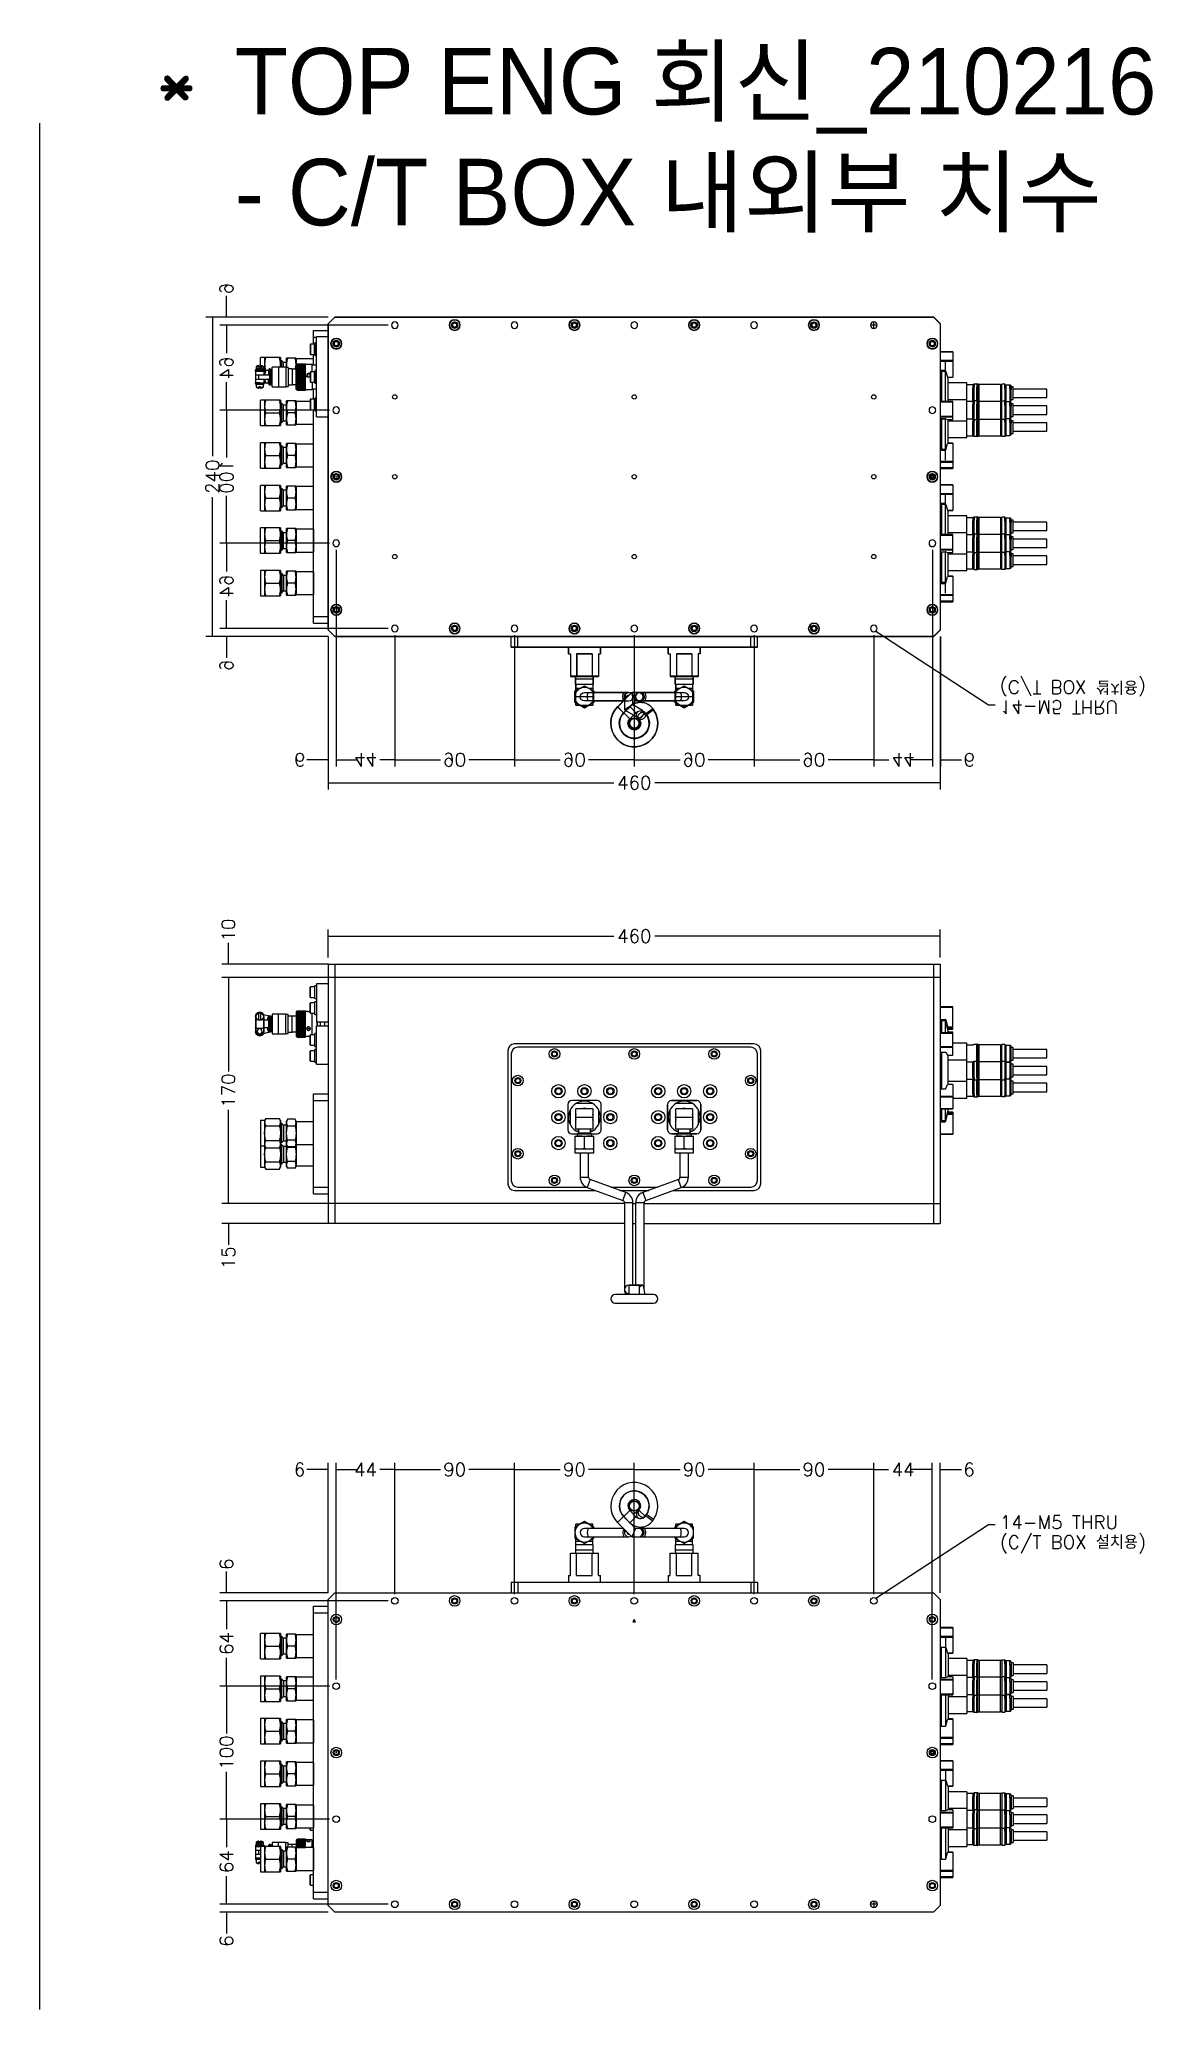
# Model space of a CAD drawing. Header units: millimetres. Extents: x -4251 to 2609, y -1673 to 4048.
# Drawn here: x -4232 to -3395, y 2568 to 4048 of the extents above; entities that cross this region are included whole.
import ezdxf
from ezdxf import colors
from ezdxf.entities.mleader import LeaderData, LeaderLine
from ezdxf.math import Vec2, Vec3

# ---------------------------------------------------------------- set-up
doc = ezdxf.new("R2010")
doc.units = ezdxf.units.MM
doc.linetypes.add('CENTER2', pattern=[28.575, 19.05, -3.175, 3.175, -3.175])
for name, color, linetype in [('00339', 7, 'Continuous'), ('02353_04', 7, 'Continuous'), ('02646_07', 7, 'Continuous'), ('02648', 7, 'Continuous'), ('03955_75', 7, 'Continuous'), ('14451', 7, 'Continuous'), ('16032', 7, 'Continuous'), ('16060-01-A', 7, 'Continuous'), ('16420_14', 7, 'Continuous'), ('53083_07', 7, 'Continuous'), ('B-400-2-4RT', 7, 'Continuous'), ('CT_BOX_16W_HEAT_', 7, 'Continuous'), ('Default', 7, 'Continuous'), ('NW25-BC', 7, 'Continuous'), ('NW50-CO', 7, 'Continuous'), ('SS-10M0-1-6W', 7, 'Continuous'), ('TP1904-POOM-2000', 7, 'Continuous'), ('TP1904-POOM-5300', 7, 'Continuous')]:
    doc.layers.add(name, color=color, linetype=linetype)
doc.styles.add('SEACAD_romans_shx', font='SIMPLEX.SHX')
doc.styles.get("Standard").update_dxf_attribs({"font": 'ISOCP.SHX', "bigfont": 'WHGTXT.SHX'})

msp = doc.modelspace()

# ---------------------------------------------------------------- texts
at = {"color": 2, "insert": (-3768.3823, 3972.7059, 0), "char_height": 50, "width": 847.248844, "attachment_point": 5}
msp.add_mtext('\\A1;* {\\fGulim|b0|i0|c129|p50;TOP ENG 회신_210216\\P - C/T BOX 내외부 치수}', dxfattribs=at)
at = {"layer": 'Default', "color": 1, "char_height": 10, "attachment_point": 5, "rotation": 90, "style": 'SEACAD_romans_shx'}
for s, insert in [('\\A1;\\A1;240', (-4101.8519, 3719.7918, 0)), ('\\A1;\\A1;10', (-4090.0183, 3379.0952, 0)), ('\\A1;\\A1;170', (-4090.0183, 3258.4524, 0)), ('\\A1;\\A1;15', (-4090.0183, 3132.8095, 0)), ('\\A1;\\A1;6', (-4091.4704, 2902.4707, 0)), ('\\A1;\\A1;64', (-4091.4704, 2842.8754, 0)), ('\\A1;\\A1;100', (-4091.4704, 2760.8754, 0)), ('\\A1;\\A1;64', (-4091.4704, 2678.8754, 0)), ('\\A1;\\A1;6', (-4091.4704, 2619.2802, 0))]:
    msp.add_mtext(s, dxfattribs=dict(at, insert=insert))
at = {"layer": 'Default', "color": 1, "char_height": 10, "attachment_point": 5, "style": 'SEACAD_romans_shx'}
for s, insert in [('\\A1;\\A1;460', (-3784.9181, 3489.8192, 0)), ('\\A1;\\A1;460', (-3784.9181, 3374.5469, 0)), ('\\A1;\\A1;6', (-4036.5134, 2973.6251, 0)), ('\\A1;\\A1;44', (-3986.9181, 2973.6252, 0)), ('\\A1;\\A1;90', (-3919.9181, 2973.6252, 0)), ('\\A1;\\A1;90', (-3829.9181, 2973.6252, 0)), ('\\A1;\\A1;90', (-3739.9181, 2973.6252, 0)), ('\\A1;\\A1;90', (-3649.9181, 2973.6252, 0)), ('\\A1;\\A1;44', (-3582.9181, 2973.6252, 0)), ('\\A1;\\A1;6', (-3533.3229, 2973.6251, 0))]:
    msp.add_mtext(s, dxfattribs=dict(at, insert=insert))

# ---------------------------------------------------------------- blocks, each defined once
blk = doc.blocks.new('_SE_FILLED')
at = {"color": 0}
blk.add_line((0, 0), (-1, 0), dxfattribs=at)
blk.add_solid([(0, 0), (-1, -0.1665), (-1, 0.1665), (0, 0)], dxfattribs=at)
blk = doc.blocks.new('A$C058F62A3')
at = {"layer": '14451', "color": 7, "linetype": 'Continuous'}
for p, q in [((187.4, 78.1), (187.4, 47)), ((184.4, 47), (184.4, 70)), ((184.4, 10.5), (184.4, 34.1)), ((187.4, 34.1), (187.4, 10.7)), ((187.4, -21.9), (187.4, -53)), ((184.4, -53), (184.4, -30)), ((184.4, -89.5), (184.4, -65.9)), ((187.4, -65.9), (187.4, -89.3))]:
    blk.add_line(p, q, dxfattribs=at)
at = {"layer": 'B-400-2-4RT', "color": 7, "linetype": 'Continuous'}
for p, q in [((-84, 164.2), (-91.1, 160.1)), ((-76.9, 160.1), (-84, 164.2)), ((-9, 164.2), (-16.1, 160.1)), ((-1.9, 160.1), (-9, 164.2)), ((-91.1, 160.1), (-91.1, 151.9)), ((-91.1, 151.9), (-84, 147.8)), ((-87.2, 162.4), (-90.4, 162.4)), ((-90.4, 160.6), (-90.4, 162.4)), ((-90.4, 146.9), (-90.4, 151.5)), ((-90.4, 149.7), (-87.2, 149.7)), ((-84, 147.8), (-76.9, 151.9)), ((-77.7, 162.4), (-80.8, 162.4)), ((-80.8, 149.7), (-77.7, 149.7)), ((-77.7, 160.6), (-77.7, 162.4)), ((-77.7, 146.9), (-77.7, 151.5)), ((-76.9, 159.2), (-76.9, 160.1)), ((-76.9, 151.9), (-76.9, 152.8)), ((-16.1, 160.1), (-16.1, 159.2)), ((-16.1, 152.8), (-16.1, 151.9)), ((-16.1, 151.9), (-9, 147.8)), ((-12.2, 162.4), (-15.4, 162.4)), ((-15.4, 160.6), (-15.4, 162.4)), ((-15.4, 146.9), (-15.4, 151.5)), ((-15.4, 149.7), (-12.2, 149.7)), ((-9, 147.8), (-1.9, 151.9)), ((-2.7, 162.4), (-5.8, 162.4)), ((-5.8, 149.7), (-2.7, 149.7)), ((-2.7, 160.6), (-2.7, 162.4)), ((-2.7, 146.9), (-2.7, 151.5)), ((-1.9, 151.9), (-1.9, 160.1)), ((-77.3, 146.9), (-90.7, 146.9)), ((-90.7, 146.9), (-90.7, 142.9)), ((-77.3, 142.9), (-90.7, 142.9)), ((-90.7, 142.9), (-90.7, 140.7)), ((-77.4, 140.7), (-77.3, 142.9)), ((-77.3, 142.9), (-77.3, 146.9)), ((-2.3, 146.9), (-15.7, 146.9)), ((-15.7, 146.9), (-15.7, 142.9)), ((-2.3, 142.9), (-15.7, 142.9)), ((-15.7, 142.9), (-15.7, 140.7)), ((-2.4, 140.7), (-2.3, 142.9)), ((-2.3, 142.9), (-2.3, 146.9))]:
    blk.add_line(p, q, dxfattribs=at)
for centre, start, end in [((-84, 156), 26.5148, 333.4852), ((-9, 156), 206.5148, 153.4852)]:
    blk.add_arc(centre, 7.11, start, end, dxfattribs=at)
at = {"layer": 'Default', "color": 1, "linetype": 'Continuous'}
for p, q in [((-276.5, 110.7), (-276.5, 208.4)), ((-270.5, 45.7), (-270.5, 208.4)), ((-226.5, 109.7), (-226.5, 208.4)), ((-136.5, 109.7), (-136.5, 208.4)), ((-46.5, 109.7), (-46.5, 208.4)), ((43.5, 109.7), (43.5, 208.4)), ((133.5, 109.7), (133.5, 208.4)), ((177.5, 45.7), (177.5, 208.4)), ((183.5, 110.7), (183.5, 208.4)), ((-284.5, 203.4), (-292.5, 203.4)), ((-262.5, 203.4), (-259.3, 203.4)), ((-262.5, 203.4), (-254.5, 203.4)), ((-234.5, 203.4), (-237.7, 203.4)), ((-218.5, 203.4), (-192.1, 203.4)), ((-144.5, 203.4), (-170.9, 203.4)), ((-128.5, 203.4), (-102.1, 203.4)), ((-54.5, 203.4), (-80.9, 203.4)), ((-38.5, 203.4), (-12.1, 203.4)), ((35.5, 203.4), (9.1, 203.4)), ((51.5, 203.4), (77.9, 203.4)), ((125.5, 203.4), (99.1, 203.4)), ((141.5, 203.4), (144.7, 203.4)), ((169.5, 203.4), (161.5, 203.4)), ((169.5, 203.4), (166.3, 203.4)), ((191.5, 203.4), (199.5, 203.4)), ((-353.1, 118.7), (-353.1, 126.7)), ((-276.5, 110.7), (-358.1, 110.7)), ((-231.5, 104.7), (-358.1, 104.7)), ((-353.1, 96.7), (-353.1, 88.7)), ((-353.1, 96.7), (-353.1, 83.5)), ((-353.1, 48.7), (-353.1, 61.8)), ((-275.5, 40.7), (-358.1, 40.7)), ((-353.1, 32.7), (-353.1, 5.1)), ((-353.1, -51.3), (-353.1, -23.7)), ((-275.5, -59.3), (-358.1, -59.3)), ((-353.1, -67.3), (-353.1, -80.5)), ((-353.1, -115.3), (-353.1, -102.2)), ((-353.1, -115.3), (-353.1, -107.3)), ((-231.5, -123.3), (-358.1, -123.3)), ((-276.5, -129.3), (-358.1, -129.3)), ((-353.1, -137.3), (-353.1, -145.3))]:
    blk.add_line(p, q, dxfattribs=at)
at = {"layer": 'Default', "color": 7, "linetype": 'CENTER2'}
for p, q in [((135.5, -123.3), (131.5, -123.3)), ((133.5, -121.3), (133.5, -125.3))]:
    blk.add_line(p, q, dxfattribs=at)
at = {"layer": 'TP1904-POOM-2000', "color": 7, "linetype": 'Continuous'}
for p, q in [((183.5, 70), (187.1, 70)), ((183.5, 47), (187.1, 47)), ((183.5, 10.5), (187.1, 10.5)), ((183.5, -30), (187.1, -30)), ((183.5, -53), (187.1, -53)), ((183.5, -89.5), (187.1, -89.5))]:
    blk.add_line(p, q, dxfattribs=at)
for centre, ratio, start_param, end_param in [((187.1, 69.6), 0.801368, 0.261799, 1.570796), ((187.1, 47.1), 0.117348, 4.712389, 6.021386), ((187.1, 11), 0.918716, 4.712389, 6.021386), ((187.1, -30.4), 0.801368, 0.261799, 1.570796), ((187.1, -52.9), 0.117348, 4.712389, 6.021386), ((187.1, -89), 0.918716, 4.712389, 6.021386)]:
    blk.add_ellipse(centre, major_axis=(0.5, 0), ratio=ratio, start_param=start_param, end_param=end_param, dxfattribs=at)
at = {"layer": 'TP1904-POOM-5300', "color": 7, "linetype": 'Continuous'}
for p, q in [((-54.5, 168), (-59, 163.5)), ((-59, 163.5), (-48.3, 152.9)), ((-45.7, 159.2), (-54.5, 168)), ((-54.4, 168.1), (-49.9, 172.6)), ((-54.4, 168.1), (-49.7, 163.5)), ((-52.8, 166.5), (-52.9, 166.4)), ((-49.8, 163.5), (-50.3, 163.8)), ((-45.3, 168), (-49.9, 172.6)), ((-49.7, 163.5), (-45.3, 168)), ((-44.2, 171.6), (-47.1, 169.8)), ((-43.1, 172.6), (-44.3, 171.4)), ((-43, 172.7), (-43.3, 172.4)), ((-38.3, 168.4), (-43, 172.7)), ((-39.7, 167), (-38.6, 168.1)), ((-38.8, 167.9), (-38.3, 168.4)), ((-38.3, 168.4), (-38.3, 168.4)), ((-37.2, 169.5), (-37.9, 168.6)), ((-37.9, 168.6), (-32.7, 165)), ((-32, 165.9), (-37.2, 169.5)), ((-32.7, 165), (-32, 165.9)), ((-54.7, 159.2), (-84, 159.2)), ((-84, 152.9), (-50.7, 152.9)), ((-53.9, 158.4), (-53.9, 156)), ((-53.6, 157.2), (-52.1, 156.6)), ((-45.7, 159.2), (-48.3, 152.9)), ((-48.3, 152.9), (-9, 152.9)), ((-47.5, 161), (-47.5, 161.7)), ((-9, 159.2), (-45.7, 159.2)), ((-94.5, 140.7), (-73.5, 140.7)), ((-94.5, 123.7), (-94.5, 140.7)), ((-89.8, 123.7), (-89.8, 140.7)), ((-78.2, 123.7), (-78.2, 140.7)), ((-73.5, 123.7), (-73.5, 140.7)), ((-19.5, 140.7), (1.5, 140.7)), ((-19.5, 123.7), (-19.5, 140.7)), ((-14.8, 123.7), (-14.8, 140.7)), ((-3.2, 123.7), (-3.2, 140.7)), ((1.5, 123.7), (1.5, 140.7)), ((-139, 118.7), (46, 118.7)), ((-139, 118.7), (-139, 110.7)), ((-134, 118.7), (-134, 110.7)), ((-96, 123.7), (-94.5, 123.7)), ((-96, 123.7), (-96, 118.7)), ((-89.8, 123.7), (-78.2, 123.7)), ((-73.5, 123.7), (-72, 123.7)), ((-72, 118.7), (-72, 123.7)), ((-21, 123.7), (-19.5, 123.7)), ((-21, 123.7), (-21, 118.7)), ((-14.8, 123.7), (-3.2, 123.7)), ((3, 123.7), (1.5, 123.7)), ((3, 118.7), (3, 123.7)), ((41, 118.7), (41, 110.7)), ((46, 118.7), (46, 110.7)), ((-271.5, 110.7), (-276.5, 105.7)), ((-276.5, -124.3), (-276.5, 105.7)), ((-271.5, 110.7), (178.5, 110.7)), ((183.5, 105.7), (178.5, 110.7)), ((183.5, 105.7), (183.5, -124.3)), ((-272.2, -7.8), (-271.2, -7.8)), ((-272.2, -10.8), (-271.2, -10.8)), ((-269.8, -7.8), (-268.8, -7.8)), ((-269.8, -10.8), (-268.8, -10.8)), ((176.8, -7.8), (175.8, -7.8)), ((176.8, -10.8), (175.8, -10.8)), ((179.2, -7.8), (178.2, -7.8)), ((179.2, -10.8), (178.2, -10.8)), ((-276.5, -124.3), (-271.5, -129.3)), ((178.5, -129.3), (-271.5, -129.3)), ((178.5, -129.3), (183.5, -124.3))]:
    blk.add_line(p, q, dxfattribs=at)
for centre, radius in [((-46.5, 176), 4), ((-46.5, 176), 3.64), ((-226.5, 104.7), 2.5), ((-181.5, 104.7), 4), ((-181.5, 104.7), 2.25), ((-181.5, 104.7), 1.65), ((-136.5, 104.7), 2.5), ((-91.5, 104.7), 4), ((-91.5, 104.7), 2.25), ((-91.5, 104.7), 1.65), ((-46.5, 104.7), 2.5), ((-1.5, 104.7), 4), ((-1.5, 104.7), 2.25), ((-1.5, 104.7), 1.65), ((43.5, 104.7), 2.5), ((88.5, 104.7), 4), ((88.5, 104.7), 2.25), ((88.5, 104.7), 1.65), ((133.5, 104.7), 2.5), ((-270.5, 90.7), 4), ((-270.5, 90.7), 2.25), ((-270.5, 90.7), 1.65), ((177.5, 90.7), 4), ((177.5, 90.7), 2.25), ((177.5, 90.7), 1.65), ((-270.5, 40.7), 2.5), ((177.5, 40.7), 2.5), ((-270.5, -9.3), 4), ((-270.5, -9.3), 2.25), ((-270.5, -9.3), 1.65), ((177.5, -9.3), 4), ((177.5, -9.3), 2.25), ((177.5, -9.3), 1.65), ((-270.5, -59.3), 2.5), ((177.5, -59.3), 2.5), ((-270.5, -109.3), 4), ((-270.5, -109.3), 2.25), ((-270.5, -109.3), 1.65), ((177.5, -109.3), 4), ((177.5, -109.3), 2.25), ((177.5, -109.3), 1.65), ((-226.5, -123.3), 2.5), ((-181.5, -123.3), 4), ((-181.5, -123.3), 2.25), ((-181.5, -123.3), 1.65), ((-136.5, -123.3), 2.5), ((-91.5, -123.3), 4), ((-91.5, -123.3), 2.25), ((-91.5, -123.3), 1.65), ((-46.5, -123.3), 2.5), ((-1.5, -123.3), 4), ((-1.5, -123.3), 2.25), ((-1.5, -123.3), 1.65), ((43.5, -123.3), 2.5), ((88.5, -123.3), 4), ((88.5, -123.3), 2.25), ((88.5, -123.3), 1.65), ((133.5, -123.3), 2.5)]:
    blk.add_circle(centre, radius, dxfattribs=at)
for centre, radius, start, end in [((-46.5, 176), 17.7, 325, 225), ((-46.5, 176), 11.3, 325, 225), ((-46.5, 176), 11.2, 317.122, 224.9942), ((-46.5, 176), 4.82, 317.0814, 224.9738), ((-41.8, 171.4), 11.2, 225, 325), ((-41.8, 171.4), 4.82, 225, 325), ((-41.5, 171.1), 2.2, 136.9841, 191.1282), ((-84, 156), 3.17, 90, 270), ((-50.7, 156), 3.17, 158.2795, 304.4615), ((-43.3, 153.9), 10.8, 160.6876, 162.3865), ((-50.7, 156), 3.16, 146.0998, 152.9238), ((-50.7, 156), 1.17, 164.6175, 285.3825), ((-42.3, 156), 3.17, 270, 90), ((-9, 156), 3.17, 270, 90)]:
    blk.add_arc(centre, radius, start, end, dxfattribs=at)
for centre, major_axis, ratio, start_param, end_param in [((-42.2, 169), (1.95, -2.52), 0.764807, 3.238591, 5.052925), ((-80.7, 156), (0, -3.18), 0.34202, 3.141593, 6.283185), ((-54, 156), (0, 3.18), 0.34202, 0.414556, 3.141593), ((-43, 156), (0, 3.18), 0.907423, 3.141593, 6.283185), ((-39, 156), (0, 3.18), 0.34202, 3.141593, 6.283185), ((-12.3, 156), (0, -3.18), 0.34202, 0, 3.141593)]:
    blk.add_ellipse(centre, major_axis=major_axis, ratio=ratio, start_param=start_param, end_param=end_param, dxfattribs=at)
for points, knots in [([(-43.7, 170.7), (-43.6, 170.7), (-43.6, 170.6), (-43.6, 170.4), (-43.6, 170.3), (-43.5, 170.2), (-43.5, 170), (-43.4, 169.9), (-43.3, 169.7), (-43.2, 169.4), (-42.9, 168.9), (-42.4, 168.5), (-41.9, 168.1), (-41.4, 167.8), (-40.9, 167.7), (-40.5, 167.6), (-40, 167.5), (-39.6, 167.6), (-39.2, 167.7), (-39, 167.8), (-38.9, 167.9), (-38.8, 168), (-38.7, 168), (-38.7, 168.1), (-38.6, 168.1), (-38.6, 168.1)], [0, 0, 0, 0, 0.021318, 0.042117, 0.062373, 0.082068, 0.101188, 0.119728, 0.137678, 0.199151, 0.257749, 0.333314, 0.41158, 0.492505, 0.558135, 0.631401, 0.684687, 0.78856, 0.859402, 0.912622, 0.936617, 0.959704, 0.970912, 0.984216, 1, 1, 1, 1]), ([(-270.5, -9.5), (-270.5, -9.5), (-270.6, -9.5), (-270.6, -9.5), (-270.6, -9.5), (-270.7, -9.5), (-270.7, -9.5), (-270.7, -9.5), (-270.7, -9.5), (-270.7, -9.4), (-270.7, -9.4), (-270.7, -9.4), (-270.7, -9.4), (-270.8, -9.4), (-270.8, -9.3), (-270.8, -9.3), (-270.8, -9.3), (-270.7, -9.3), (-270.7, -9.3), (-270.7, -9.3), (-270.7, -9.2), (-270.7, -9.2), (-270.7, -9.2), (-270.7, -9.2), (-270.7, -9.2), (-270.6, -9.2), (-270.6, -9.1), (-270.6, -9.1), (-270.6, -9.1), (-270.5, -9.1), (-270.5, -9.1), (-270.5, -9.1), (-270.5, -9.1), (-270.4, -9.1), (-270.4, -9.1), (-270.4, -9.2), (-270.4, -9.2), (-270.3, -9.2), (-270.3, -9.2), (-270.3, -9.2), (-270.3, -9.3), (-270.3, -9.3), (-270.3, -9.3), (-270.3, -9.3), (-270.3, -9.3), (-270.3, -9.3), (-270.3, -9.4), (-270.3, -9.4), (-270.3, -9.4), (-270.3, -9.4), (-270.3, -9.4), (-270.3, -9.5), (-270.3, -9.5), (-270.4, -9.5), (-270.4, -9.5), (-270.4, -9.5), (-270.4, -9.5), (-270.4, -9.5), (-270.5, -9.5), (-270.5, -9.5), (-270.5, -9.5)], [0, 0, 0, 0, 0.061325, 0.061325, 0.061325, 0.122518, 0.122518, 0.122518, 0.180794, 0.180794, 0.180794, 0.233315, 0.233315, 0.233315, 0.250429, 0.250429, 0.250429, 0.296254, 0.296254, 0.296254, 0.341945, 0.341945, 0.341945, 0.390813, 0.390813, 0.390813, 0.44465, 0.44465, 0.44465, 0.500229, 0.500229, 0.500229, 0.561498, 0.561498, 0.561498, 0.622635, 0.622635, 0.622635, 0.680858, 0.680858, 0.680858, 0.733331, 0.733331, 0.733331, 0.750429, 0.750429, 0.750429, 0.796211, 0.796211, 0.796211, 0.841861, 0.841861, 0.841861, 0.890684, 0.890684, 0.890684, 0.944471, 0.944471, 0.944471, 1, 1, 1, 1]), ([(177.5, -10.1), (177.3, -10.1), (177.2, -10.1), (177.1, -10), (176.9, -10), (176.8, -9.9), (176.7, -9.8), (176.6, -9.8), (176.6, -9.7), (176.5, -9.7), (176.5, -9.6), (176.5, -9.6), (176.4, -9.5), (176.4, -9.4), (176.4, -9.4), (176.4, -9.3), (176.4, -9.3), (176.4, -9.2), (176.4, -9.2), (176.5, -9.1), (176.5, -9), (176.5, -9), (176.6, -8.9), (176.7, -8.9), (176.7, -8.8), (176.8, -8.7), (177, -8.7), (177.1, -8.6), (177.2, -8.6), (177.4, -8.6), (177.5, -8.6), (177.6, -8.6), (177.8, -8.6), (177.9, -8.6), (178, -8.7), (178.2, -8.7), (178.3, -8.8), (178.3, -8.9), (178.4, -8.9), (178.4, -9), (178.5, -9.1), (178.5, -9.1), (178.5, -9.2), (178.5, -9.2), (178.6, -9.3), (178.6, -9.3), (178.6, -9.4), (178.5, -9.5), (178.5, -9.5), (178.5, -9.6), (178.5, -9.6), (178.4, -9.7), (178.4, -9.8), (178.3, -9.8), (178.2, -9.9), (178.1, -9.9), (178, -10), (177.9, -10), (177.8, -10.1), (177.6, -10.1), (177.5, -10.1)], [0, 0, 0, 0, 0.071735, 0.071735, 0.071735, 0.145746, 0.145746, 0.145746, 0.189623, 0.189623, 0.189623, 0.223631, 0.223631, 0.223631, 0.25005, 0.25005, 0.25005, 0.281514, 0.281514, 0.281514, 0.312681, 0.312681, 0.312681, 0.361879, 0.361879, 0.361879, 0.430834, 0.430834, 0.430834, 0.500024, 0.500024, 0.500024, 0.571753, 0.571753, 0.571753, 0.645756, 0.645756, 0.645756, 0.689629, 0.689629, 0.689629, 0.723633, 0.723633, 0.723633, 0.75005, 0.75005, 0.75005, 0.781511, 0.781511, 0.781511, 0.812674, 0.812674, 0.812674, 0.861868, 0.861868, 0.861868, 0.930816, 0.930816, 0.930816, 1, 1, 1, 1])]:
    blk.add_open_spline(points, degree=3, knots=knots, dxfattribs=at)
at = {"layer": 'Default', "color": 1, "xscale": 8, "yscale": 8, "zscale": 8}
for p in [(-276.5, 203.4), (-226.5, 203.4), (-136.5, 203.4), (-46.5, 203.4), (43.5, 203.4), (133.5, 203.4), (177.5, 203.4), (177.5, 203.4)]:
    blk.add_blockref('_SE_FILLED', p, dxfattribs=at)
for p, rotation in [((-270.5, 203.4), 180), ((-270.5, 203.4), 180), ((-226.5, 203.4), 180), ((-136.5, 203.4), 180), ((-46.5, 203.4), 180), ((43.5, 203.4), 180), ((133.5, 203.4), 180), ((183.5, 203.4), 180), ((-353.1, 110.7), 270), ((-353.1, 104.7), 90), ((-353.1, 104.7), 90), ((-353.1, 40.7), 270), ((-353.1, 40.7), 90), ((-353.1, -59.3), 270), ((-353.1, -59.3), 90), ((-353.1, -123.3), 270), ((-353.1, -123.3), 270), ((-353.1, -129.3), 90)]:
    blk.add_blockref('_SE_FILLED', p, dxfattribs=dict(at, rotation=rotation))
at = {"layer": 'Default', "color": 1, "char_height": 10, "attachment_point": 5, "style": 'SEACAD_romans_shx'}
for s, insert in [('\\A1;\\A1;6', (-298.1, 203.4)), ('\\A1;\\A1;44', (-248.5, 203.4)), ('\\A1;\\A1;90', (-181.5, 203.4)), ('\\A1;\\A1;90', (-91.5, 203.4)), ('\\A1;\\A1;90', (-1.5, 203.4)), ('\\A1;\\A1;90', (88.5, 203.4)), ('\\A1;\\A1;44', (155.5, 203.4)), ('\\A1;\\A1;6', (205.1, 203.4))]:
    blk.add_mtext(s, dxfattribs=dict(at, insert=insert))
at = {"layer": 'Default', "color": 1, "char_height": 10, "attachment_point": 5, "rotation": 90, "style": 'SEACAD_romans_shx'}
for s, insert in [('\\A1;\\A1;6', (-353.1, 132.3)), ('\\A1;\\A1;64', (-353.1, 72.7)), ('\\A1;\\A1;100', (-353.1, -9.3)), ('\\A1;\\A1;64', (-353.1, -91.3)), ('\\A1;\\A1;6', (-353.1, -150.9))]:
    blk.add_mtext(s, dxfattribs=dict(at, insert=insert))
at = {"layer": 'Default', "color": 7, "linetype": 'Continuous'}
ml = blk.add_multileader_mtext('Standard', dxfattribs=at)
ml.set_content('{\\pxsm0.9;\\fromans|b1||i0||c0|p34;\\W1.;14-M5 THRU\\P(C/T BOX 설치용)\\P}', color=7)
ml.set_leader_properties()
ml.set_arrow_properties(name='_SE_FILLED')
ml.build(insert=Vec2(0, 0))
ml.multileader.update_dxf_attribs({"dogleg_length": 5, "arrow_head_size": 8})
ctx = ml.context
ctx.base_point, ctx.char_height, ctx.arrow_head_size, ctx.landing_gap_size, ctx.plane_origin = Vec3(224.8, 162.1), 10, 8, 3.5, Vec3(1005.4, -78.2)
notes = []
notes.append((ctx, [(0, (1, 1, 0), (219.8, 162.1), (1, 0), 5, [(0, [(134.9, 106.7)], 0, [])])]))
ctx.mtext.insert = Vec3(228.3, 168.8)
for ctx, leaders in notes:
    for number, flags, end, landing, length, lines in leaders:
        leader = LeaderData()
        leader.index, (leader.has_last_leader_line, leader.has_dogleg_vector, leader.attachment_direction) = number, flags
        leader.last_leader_point, leader.dogleg_vector, leader.dogleg_length = Vec3(end), Vec3(landing), length
        for number, points, colour, breaks in lines:
            line = LeaderLine()
            line.index, line.vertices, line.color, line.breaks = number, Vec3.list(points), colors.encode_raw_color(colour), breaks
            leader.lines.append(line)
        ctx.leaders.append(leader)

# ---------------------------------------------------------------- linework, layer by layer
msp.add_line((-4232.0177, 3985.6339, 0), (-4232.0177, 2567.72, 0))
at = {"layer": '00339', "color": 7, "linetype": 'Continuous'}
for p, q in [((-3530.4223, 3788.9434, 0), (-3534.9565, 3788.9434, 0)), ((-3530.4223, 3776.2434, 0), (-3534.9565, 3776.2434, 0)), ((-3530.4223, 3788.9434, 0), (-3530.4223, 3786.7219, 0)), ((-3530.4223, 3776.2434, 0), (-3530.4223, 3786.7219, 0)), ((-3530.4223, 3776.2434, 0), (-3530.4223, 3774.0219, 0)), ((-3530.1113, 3786.8274, 0), (-3530.1113, 3789.1042, 0)), ((-3530.1113, 3786.8274, 0), (-3530.1113, 3776.4042, 0)), ((-3530.1113, 3774.1274, 0), (-3530.1113, 3776.4042, 0)), ((-3529.4894, 3789.426, 0), (-3529.4894, 3787.0383, 0)), ((-3527.449, 3789.426, 0), (-3529.4894, 3789.426, 0)), ((-3529.4894, 3776.726, 0), (-3529.4894, 3787.0383, 0)), ((-3529.4894, 3776.726, 0), (-3529.4894, 3774.3383, 0)), ((-3527.449, 3776.726, 0), (-3529.4894, 3776.726, 0)), ((-3527.449, 3789.426, 0), (-3527.449, 3787.0383, 0)), ((-3527.449, 3776.726, 0), (-3527.449, 3787.0383, 0)), ((-3527.449, 3776.726, 0), (-3527.449, 3774.3383, 0)), ((-3526.8721, 3789.8451, 0), (-3527.1796, 3789.5376, 0)), ((-3527.1796, 3787.1115, 0), (-3527.1796, 3789.5376, 0)), ((-3527.1796, 3787.1115, 0), (-3527.1796, 3776.8376, 0)), ((-3526.8721, 3777.1451, 0), (-3527.1796, 3776.8376, 0)), ((-3527.1796, 3774.4115, 0), (-3527.1796, 3776.8376, 0)), ((-3526.8721, 3749.7385, 0), (-3526.8721, 3789.8451, 0)), ((-3526.6026, 3789.5757, 0), (-3526.8721, 3789.8451, 0)), ((-3526.6026, 3776.8757, 0), (-3526.8721, 3777.1451, 0)), ((-3526.6026, 3789.5757, 0), (-3526.6026, 3750.0079, 0)), ((-3534.9565, 3763.3402, 0), (-3530.4223, 3763.3402, 0)), ((-3530.4223, 3763.3402, 0), (-3530.4223, 3774.0219, 0)), ((-3530.4223, 3763.3402, 0), (-3530.4223, 3761.3219, 0)), ((-3530.4223, 3750.6402, 0), (-3530.4223, 3761.3219, 0)), ((-3530.1113, 3774.1274, 0), (-3530.1113, 3763.1793, 0)), ((-3530.1113, 3761.4274, 0), (-3530.1113, 3763.7042, 0)), ((-3530.1113, 3761.4274, 0), (-3530.1113, 3750.4793, 0)), ((-3529.4894, 3762.8576, 0), (-3529.4894, 3774.3383, 0)), ((-3529.4894, 3762.8576, 0), (-3529.4894, 3761.6383, 0)), ((-3529.4894, 3762.8576, 0), (-3527.449, 3762.8576, 0)), ((-3529.4894, 3750.1576, 0), (-3529.4894, 3761.6383, 0)), ((-3527.449, 3762.8576, 0), (-3527.449, 3774.3383, 0)), ((-3527.449, 3762.8576, 0), (-3527.449, 3761.6383, 0)), ((-3527.449, 3750.1576, 0), (-3527.449, 3761.6383, 0)), ((-3527.1796, 3774.4115, 0), (-3527.1796, 3762.746, 0)), ((-3527.1796, 3761.7115, 0), (-3527.1796, 3762.746, 0)), ((-3527.1796, 3762.746, 0), (-3526.8721, 3762.4385, 0)), ((-3527.1796, 3761.7115, 0), (-3527.1796, 3750.046, 0)), ((-3526.8721, 3762.4385, 0), (-3526.6026, 3762.7079, 0)), ((-3534.9565, 3750.6402, 0), (-3530.4223, 3750.6402, 0)), ((-3529.4894, 3750.1576, 0), (-3527.449, 3750.1576, 0)), ((-3527.1796, 3750.046, 0), (-3526.8721, 3749.7385, 0)), ((-3526.8721, 3749.7385, 0), (-3526.6026, 3750.0079, 0)), ((-3530.4223, 3688.9434, 0), (-3534.9565, 3688.9434, 0)), ((-3530.4223, 3688.9434, 0), (-3530.4223, 3686.7219, 0)), ((-3530.1113, 3686.8274, 0), (-3530.1113, 3689.1042, 0)), ((-3529.4894, 3689.426, 0), (-3529.4894, 3687.0383, 0)), ((-3527.449, 3689.426, 0), (-3529.4894, 3689.426, 0)), ((-3527.449, 3689.426, 0), (-3527.449, 3687.0383, 0)), ((-3526.8721, 3689.8451, 0), (-3527.1796, 3689.5376, 0)), ((-3527.1796, 3687.1115, 0), (-3527.1796, 3689.5376, 0)), ((-3527.1796, 3687.1115, 0), (-3527.1796, 3676.8376, 0)), ((-3526.8721, 3649.7385, 0), (-3526.8721, 3689.8451, 0)), ((-3526.6026, 3689.5757, 0), (-3526.8721, 3689.8451, 0)), ((-3526.6026, 3689.5757, 0), (-3526.6026, 3650.0079, 0)), ((-3530.4223, 3676.2434, 0), (-3534.9565, 3676.2434, 0)), ((-3530.4223, 3676.2434, 0), (-3530.4223, 3686.7219, 0)), ((-3530.4223, 3676.2434, 0), (-3530.4223, 3674.0219, 0)), ((-3530.4223, 3663.3402, 0), (-3530.4223, 3674.0219, 0)), ((-3530.1113, 3686.8274, 0), (-3530.1113, 3676.4042, 0)), ((-3530.1113, 3674.1274, 0), (-3530.1113, 3676.4042, 0)), ((-3530.1113, 3674.1274, 0), (-3530.1113, 3663.1793, 0)), ((-3529.4894, 3676.726, 0), (-3529.4894, 3687.0383, 0)), ((-3529.4894, 3676.726, 0), (-3529.4894, 3674.3383, 0)), ((-3527.449, 3676.726, 0), (-3529.4894, 3676.726, 0)), ((-3529.4894, 3662.8576, 0), (-3529.4894, 3674.3383, 0)), ((-3527.449, 3676.726, 0), (-3527.449, 3687.0383, 0)), ((-3527.449, 3676.726, 0), (-3527.449, 3674.3383, 0)), ((-3527.449, 3662.8576, 0), (-3527.449, 3674.3383, 0)), ((-3526.8721, 3677.1451, 0), (-3527.1796, 3676.8376, 0)), ((-3527.1796, 3674.4115, 0), (-3527.1796, 3676.8376, 0)), ((-3527.1796, 3674.4115, 0), (-3527.1796, 3662.746, 0)), ((-3526.6026, 3676.8757, 0), (-3526.8721, 3677.1451, 0)), ((-3534.9565, 3663.3402, 0), (-3530.4223, 3663.3402, 0)), ((-3530.4223, 3663.3402, 0), (-3530.4223, 3661.3219, 0)), ((-3530.4223, 3650.6402, 0), (-3530.4223, 3661.3219, 0)), ((-3530.1113, 3661.4274, 0), (-3530.1113, 3663.7042, 0)), ((-3530.1113, 3661.4274, 0), (-3530.1113, 3650.4793, 0)), ((-3529.4894, 3662.8576, 0), (-3529.4894, 3661.6383, 0)), ((-3529.4894, 3662.8576, 0), (-3527.449, 3662.8576, 0)), ((-3529.4894, 3650.1576, 0), (-3529.4894, 3661.6383, 0)), ((-3527.449, 3662.8576, 0), (-3527.449, 3661.6383, 0)), ((-3527.449, 3650.1576, 0), (-3527.449, 3661.6383, 0)), ((-3527.1796, 3661.7115, 0), (-3527.1796, 3662.746, 0)), ((-3527.1796, 3662.746, 0), (-3526.8721, 3662.4385, 0)), ((-3527.1796, 3661.7115, 0), (-3527.1796, 3650.046, 0)), ((-3526.8721, 3662.4385, 0), (-3526.6026, 3662.7079, 0)), ((-3534.9565, 3650.6402, 0), (-3530.4223, 3650.6402, 0)), ((-3529.4894, 3650.1576, 0), (-3527.449, 3650.1576, 0)), ((-3527.1796, 3650.046, 0), (-3526.8721, 3649.7385, 0)), ((-3526.8721, 3649.7385, 0), (-3526.6026, 3650.0079, 0)), ((-3530.4223, 3292.604, 0), (-3534.9565, 3292.604, 0)), ((-3527.449, 3293.0866, 0), (-3529.4894, 3293.0866, 0)), ((-3527.449, 3280.9167, 0), (-3527.449, 3293.0866, 0)), ((-3526.8721, 3293.5057, 0), (-3527.1796, 3293.1982, 0)), ((-3527.1796, 3293.1982, 0), (-3527.1796, 3280.8325, 0)), ((-3526.8721, 3253.3991, 0), (-3526.8721, 3293.5057, 0)), ((-3526.6026, 3293.2363, 0), (-3526.8721, 3293.5057, 0)), ((-3526.6026, 3293.2363, 0), (-3526.6026, 3253.6685, 0)), ((-3530.4223, 3279.904, 0), (-3534.9565, 3279.904, 0)), ((-3530.4223, 3268.5811, 0), (-3530.4223, 3279.904, 0)), ((-3530.1113, 3280.0648, 0), (-3530.1113, 3268.4596, 0)), ((-3529.4894, 3268.2167, 0), (-3529.4894, 3280.3866, 0)), ((-3527.449, 3280.3866, 0), (-3529.4894, 3280.3866, 0)), ((-3527.449, 3280.9167, 0), (-3527.449, 3280.3866, 0)), ((-3527.449, 3268.2167, 0), (-3527.449, 3280.3866, 0)), ((-3527.1796, 3280.4982, 0), (-3527.1796, 3280.8325, 0)), ((-3526.8721, 3280.8057, 0), (-3527.1796, 3280.4982, 0)), ((-3527.1796, 3280.4982, 0), (-3527.1796, 3268.1325, 0)), ((-3526.6026, 3280.5363, 0), (-3526.8721, 3280.8057, 0)), ((-3534.9565, 3267.0008, 0), (-3530.4223, 3267.0008, 0)), ((-3530.4223, 3268.5811, 0), (-3530.4223, 3267.0008, 0)), ((-3530.4223, 3255.8811, 0), (-3530.4223, 3267.0008, 0)), ((-3530.1113, 3266.8399, 0), (-3530.1113, 3268.4596, 0)), ((-3530.1113, 3266.8399, 0), (-3530.1113, 3255.7596, 0)), ((-3529.4894, 3268.2167, 0), (-3529.4894, 3266.5182, 0)), ((-3529.4894, 3266.5182, 0), (-3527.449, 3266.5182, 0)), ((-3529.4894, 3255.5167, 0), (-3529.4894, 3266.5182, 0)), ((-3527.449, 3268.2167, 0), (-3527.449, 3266.5182, 0)), ((-3527.449, 3255.5167, 0), (-3527.449, 3266.5182, 0)), ((-3527.1796, 3266.4066, 0), (-3527.1796, 3268.1325, 0)), ((-3527.1796, 3266.4066, 0), (-3526.8721, 3266.0991, 0)), ((-3527.1796, 3266.4066, 0), (-3527.1796, 3255.4325, 0)), ((-3526.8721, 3266.0991, 0), (-3526.6026, 3266.3685, 0)), ((-3534.9565, 3254.3008, 0), (-3530.4223, 3254.3008, 0)), ((-3530.4223, 3255.8811, 0), (-3530.4223, 3254.3008, 0)), ((-3530.1113, 3254.1399, 0), (-3530.1113, 3255.7596, 0)), ((-3529.4894, 3255.5167, 0), (-3529.4894, 3253.8182, 0)), ((-3529.4894, 3253.8182, 0), (-3527.449, 3253.8182, 0)), ((-3527.449, 3255.5167, 0), (-3527.449, 3253.8182, 0)), ((-3527.1796, 3253.7066, 0), (-3527.1796, 3255.4325, 0)), ((-3527.1796, 3253.7066, 0), (-3526.8721, 3253.3991, 0)), ((-3526.8721, 3253.3991, 0), (-3526.6026, 3253.6685, 0)), ((-3530.4223, 2830.027, 0), (-3534.9565, 2830.027, 0)), ((-3530.4223, 2830.027, 0), (-3530.4223, 2827.8055, 0)), ((-3530.1113, 2827.911, 0), (-3530.1113, 2830.1879, 0)), ((-3529.4894, 2830.5096, 0), (-3529.4894, 2828.122, 0)), ((-3527.449, 2830.5096, 0), (-3529.4894, 2830.5096, 0)), ((-3527.449, 2830.5096, 0), (-3527.449, 2828.122, 0)), ((-3526.8721, 2830.9287, 0), (-3527.1796, 2830.6212, 0)), ((-3527.1796, 2828.1951, 0), (-3527.1796, 2830.6212, 0)), ((-3526.6026, 2830.6593, 0), (-3526.8721, 2830.9287, 0)), ((-3526.8721, 2830.9287, 0), (-3526.8721, 2790.8221, 0)), ((-3526.6026, 2791.0915, 0), (-3526.6026, 2830.6593, 0)), ((-3530.4223, 2817.327, 0), (-3534.9565, 2817.327, 0)), ((-3530.4223, 2817.327, 0), (-3530.4223, 2827.8055, 0)), ((-3530.4223, 2817.327, 0), (-3530.4223, 2815.1055, 0)), ((-3530.4223, 2804.4238, 0), (-3530.4223, 2815.1055, 0)), ((-3530.1113, 2827.911, 0), (-3530.1113, 2816.963, 0)), ((-3530.1113, 2815.211, 0), (-3530.1113, 2817.4879, 0)), ((-3530.1113, 2815.211, 0), (-3530.1113, 2804.263, 0)), ((-3529.4894, 2817.8096, 0), (-3529.4894, 2828.122, 0)), ((-3529.4894, 2817.8096, 0), (-3529.4894, 2815.422, 0)), ((-3527.449, 2817.8096, 0), (-3529.4894, 2817.8096, 0)), ((-3529.4894, 2803.9412, 0), (-3529.4894, 2815.422, 0)), ((-3527.449, 2817.8096, 0), (-3527.449, 2828.122, 0)), ((-3527.449, 2817.8096, 0), (-3527.449, 2815.422, 0)), ((-3527.449, 2803.9412, 0), (-3527.449, 2815.422, 0)), ((-3527.1796, 2828.1951, 0), (-3527.1796, 2817.9212, 0)), ((-3526.8721, 2818.2287, 0), (-3527.1796, 2817.9212, 0)), ((-3527.1796, 2815.4951, 0), (-3527.1796, 2817.9212, 0)), ((-3527.1796, 2815.4951, 0), (-3527.1796, 2803.8296, 0)), ((-3526.6026, 2817.9593, 0), (-3526.8721, 2818.2287, 0)), ((-3534.9565, 2804.4238, 0), (-3530.4223, 2804.4238, 0)), ((-3530.4223, 2804.4238, 0), (-3530.4223, 2802.4055, 0)), ((-3530.4223, 2791.7238, 0), (-3530.4223, 2802.4055, 0)), ((-3530.1113, 2802.511, 0), (-3530.1113, 2804.263, 0)), ((-3530.1113, 2802.511, 0), (-3530.1113, 2791.563, 0)), ((-3529.4894, 2803.9412, 0), (-3529.4894, 2802.722, 0)), ((-3529.4894, 2803.9412, 0), (-3527.449, 2803.9412, 0)), ((-3529.4894, 2791.2412, 0), (-3529.4894, 2802.722, 0)), ((-3527.449, 2803.9412, 0), (-3527.449, 2802.722, 0)), ((-3527.449, 2791.2412, 0), (-3527.449, 2802.722, 0)), ((-3527.1796, 2802.7951, 0), (-3527.1796, 2803.8296, 0)), ((-3527.1796, 2803.8296, 0), (-3526.8721, 2803.5221, 0)), ((-3527.1796, 2802.7951, 0), (-3527.1796, 2791.1296, 0)), ((-3526.8721, 2803.5221, 0), (-3526.6026, 2803.7915, 0)), ((-3534.9565, 2791.7238, 0), (-3530.4223, 2791.7238, 0)), ((-3529.4894, 2791.2412, 0), (-3527.449, 2791.2412, 0)), ((-3527.1796, 2791.1296, 0), (-3526.8721, 2790.8221, 0)), ((-3526.8721, 2790.8221, 0), (-3526.6026, 2791.0915, 0)), ((-3530.4223, 2730.027, 0), (-3534.9565, 2730.027, 0)), ((-3530.4223, 2730.027, 0), (-3530.4223, 2727.8055, 0)), ((-3530.4223, 2717.327, 0), (-3530.4223, 2727.8055, 0)), ((-3530.1113, 2727.911, 0), (-3530.1113, 2730.1879, 0)), ((-3530.1113, 2727.911, 0), (-3530.1113, 2716.963, 0)), ((-3529.4894, 2730.5096, 0), (-3529.4894, 2728.122, 0)), ((-3527.449, 2730.5096, 0), (-3529.4894, 2730.5096, 0)), ((-3529.4894, 2717.8096, 0), (-3529.4894, 2728.122, 0)), ((-3527.449, 2730.5096, 0), (-3527.449, 2728.122, 0)), ((-3527.449, 2717.8096, 0), (-3527.449, 2728.122, 0)), ((-3526.8721, 2730.9287, 0), (-3527.1796, 2730.6212, 0)), ((-3527.1796, 2728.1951, 0), (-3527.1796, 2730.6212, 0)), ((-3527.1796, 2728.1951, 0), (-3527.1796, 2717.9212, 0)), ((-3526.6026, 2730.6593, 0), (-3526.8721, 2730.9287, 0)), ((-3526.8721, 2730.9287, 0), (-3526.8721, 2690.8221, 0)), ((-3526.6026, 2691.0915, 0), (-3526.6026, 2730.6593, 0)), ((-3530.4223, 2717.327, 0), (-3534.9565, 2717.327, 0)), ((-3530.4223, 2717.327, 0), (-3530.4223, 2715.1055, 0)), ((-3530.4223, 2704.4238, 0), (-3530.4223, 2715.1055, 0)), ((-3530.1113, 2715.211, 0), (-3530.1113, 2717.4879, 0)), ((-3530.1113, 2715.211, 0), (-3530.1113, 2704.263, 0)), ((-3529.4894, 2717.8096, 0), (-3529.4894, 2715.422, 0)), ((-3527.449, 2717.8096, 0), (-3529.4894, 2717.8096, 0)), ((-3529.4894, 2703.9412, 0), (-3529.4894, 2715.422, 0)), ((-3527.449, 2717.8096, 0), (-3527.449, 2715.422, 0)), ((-3527.449, 2703.9412, 0), (-3527.449, 2715.422, 0)), ((-3526.8721, 2718.2287, 0), (-3527.1796, 2717.9212, 0)), ((-3527.1796, 2715.4951, 0), (-3527.1796, 2717.9212, 0)), ((-3527.1796, 2715.4951, 0), (-3527.1796, 2703.8296, 0)), ((-3526.6026, 2717.9593, 0), (-3526.8721, 2718.2287, 0)), ((-3534.9565, 2704.4238, 0), (-3530.4223, 2704.4238, 0)), ((-3530.4223, 2704.4238, 0), (-3530.4223, 2702.4055, 0)), ((-3530.4223, 2691.7238, 0), (-3530.4223, 2702.4055, 0)), ((-3530.1113, 2702.511, 0), (-3530.1113, 2704.263, 0)), ((-3530.1113, 2702.511, 0), (-3530.1113, 2691.563, 0)), ((-3529.4894, 2703.9412, 0), (-3529.4894, 2702.722, 0)), ((-3529.4894, 2703.9412, 0), (-3527.449, 2703.9412, 0)), ((-3529.4894, 2691.2412, 0), (-3529.4894, 2702.722, 0)), ((-3527.449, 2703.9412, 0), (-3527.449, 2702.722, 0)), ((-3527.449, 2691.2412, 0), (-3527.449, 2702.722, 0)), ((-3527.1796, 2702.7951, 0), (-3527.1796, 2703.8296, 0)), ((-3527.1796, 2703.8296, 0), (-3526.8721, 2703.5221, 0)), ((-3527.1796, 2702.7951, 0), (-3527.1796, 2691.1296, 0)), ((-3526.8721, 2703.5221, 0), (-3526.6026, 2703.7915, 0)), ((-3534.9565, 2691.7238, 0), (-3530.4223, 2691.7238, 0)), ((-3529.4894, 2691.2412, 0), (-3527.449, 2691.2412, 0)), ((-3527.1796, 2691.1296, 0), (-3526.8721, 2690.8221, 0)), ((-3526.8721, 2690.8221, 0), (-3526.6026, 2691.0915, 0))]:
    msp.add_line(p, q, dxfattribs=at)
for centre, radius, start, end in [((-3530.4223, 3789.3244, 0), 0.381, 270.000003, 324.7056159), ((-3530.4223, 3776.6244, 0), 0.381, 270.000003, 324.7056159), ((-3529.4894, 3788.664, 0), 0.762, 89.9999993, 144.7056144), ((-3529.4894, 3775.964, 0), 0.762, 89.9999993, 144.7056144), ((-3527.449, 3789.807, 0), 0.381, 270.0000033, 315.0000193), ((-3527.449, 3777.107, 0), 0.381, 270.0000033, 315.0000193), ((-3530.4223, 3762.9592, 0), 0.381, 35.2943671, 89.9999781), ((-3529.4894, 3763.6196, 0), 0.762, 215.2943941, 270.0000007), ((-3527.449, 3762.4766, 0), 0.381, 44.9999656, 89.9999749), ((-3530.4223, 3750.2592, 0), 0.381, 35.2943671, 89.9999781), ((-3529.4894, 3750.9196, 0), 0.762, 215.2943941, 270.0000007), ((-3527.449, 3749.7766, 0), 0.381, 44.9999656, 89.9999749), ((-3530.4223, 3689.3244, 0), 0.381, 270.000003, 324.7056159), ((-3529.4894, 3688.664, 0), 0.762, 89.9999993, 144.7056144), ((-3527.449, 3689.807, 0), 0.381, 270.0000033, 315.0000193), ((-3530.4223, 3676.6244, 0), 0.381, 270.000003, 324.7056159), ((-3529.4894, 3675.964, 0), 0.762, 89.9999993, 144.7056144), ((-3527.449, 3677.107, 0), 0.381, 270.0000033, 315.0000193), ((-3530.4223, 3662.9592, 0), 0.381, 35.2943671, 89.9999781), ((-3529.4894, 3663.6196, 0), 0.762, 215.2943941, 270.0000007), ((-3527.449, 3662.4766, 0), 0.381, 44.9999656, 89.9999749), ((-3530.4223, 3650.2592, 0), 0.381, 35.2943671, 89.9999781), ((-3529.4894, 3650.9196, 0), 0.762, 215.2943941, 270.0000007), ((-3527.449, 3649.7766, 0), 0.381, 44.9999656, 89.9999749), ((-3530.4223, 3292.985, 0), 0.381, 270.0000149, 324.7056227), ((-3529.4894, 3292.3246, 0), 0.762, 89.9999994, 144.705606), ((-3527.449, 3293.4676, 0), 0.381, 270.0000168, 315.0000255), ((-3530.4223, 3280.285, 0), 0.381, 270.0000149, 324.7056227), ((-3529.4894, 3279.6246, 0), 0.762, 89.9999994, 144.705606), ((-3527.449, 3280.7676, 0), 0.381, 270.0000168, 315.0000255), ((-3530.4223, 3266.6198, 0), 0.381, 35.2943845, 89.9999974), ((-3529.4894, 3267.2802, 0), 0.762, 215.2943905, 270.0000006), ((-3527.449, 3266.1372, 0), 0.381, 44.9999811, 89.9999971), ((-3530.4223, 3253.9198, 0), 0.381, 35.2943845, 89.9999974), ((-3529.4894, 3254.5802, 0), 0.762, 215.2943905, 270.0000006), ((-3527.449, 3253.4372, 0), 0.381, 44.9999811, 89.9999971), ((-3530.4223, 2830.408, 0), 0.381, 270.0000219, 324.7056329), ((-3529.4894, 2829.7476, 0), 0.762, 89.9999993, 144.7056059), ((-3527.449, 2830.8906, 0), 0.381, 270.0000251, 315.0000344), ((-3530.4223, 2817.708, 0), 0.381, 270.0000219, 324.7056329), ((-3529.4894, 2817.0476, 0), 0.762, 89.9999993, 144.7056059), ((-3527.449, 2818.1906, 0), 0.381, 270.0000251, 315.0000344), ((-3530.4223, 2804.0428, 0), 0.381, 35.2943841, 89.999997), ((-3529.4894, 2804.7032, 0), 0.762, 215.2943856, 270.0000007), ((-3527.449, 2803.5602, 0), 0.381, 44.9999807, 89.9999967), ((-3530.4223, 2791.3428, 0), 0.381, 35.2943841, 89.999997), ((-3529.4894, 2792.0032, 0), 0.762, 215.2943856, 270.0000007), ((-3527.449, 2790.8602, 0), 0.381, 44.9999807, 89.9999967), ((-3530.4223, 2730.408, 0), 0.381, 270.0000219, 324.7056329), ((-3529.4894, 2729.7476, 0), 0.762, 89.9999993, 144.7056059), ((-3527.449, 2730.8906, 0), 0.381, 270.0000251, 315.0000344), ((-3530.4223, 2717.708, 0), 0.381, 270.0000219, 324.7056329), ((-3529.4894, 2717.0476, 0), 0.762, 89.9999993, 144.7056059), ((-3527.449, 2718.1906, 0), 0.381, 270.0000251, 315.0000344), ((-3530.4223, 2704.0428, 0), 0.381, 35.2943841, 89.999997), ((-3529.4894, 2704.7032, 0), 0.762, 215.2943856, 270.0000007), ((-3527.449, 2703.5602, 0), 0.381, 44.9999807, 89.9999967), ((-3530.4223, 2691.3428, 0), 0.381, 35.2943841, 89.999997), ((-3529.4894, 2692.0032, 0), 0.762, 215.2943856, 270.0000007), ((-3527.449, 2690.8602, 0), 0.381, 44.9999807, 89.9999967)]:
    msp.add_arc(centre, radius, start, end, dxfattribs=at)
for centre, major_axis, ratio, start_param, end_param in [((-3530.4223, 3786.9717, 0), (0.381, 0), 0.655668113, 4.712388921, 5.667181985), ((-3529.4894, 3786.5387, 0), (0.762, 0), 0.655668114, 1.570796312, 2.525588948), ((-3527.449, 3787.2881, 0), (0.381, 0), 0.655668113, 4.712388914, 5.497787357), ((-3530.4223, 3774.2717, 0), (0.381, 0), 0.655668113, 4.712388921, 5.667181985), ((-3530.4223, 3761.5717, 0), (0.381, 0), 0.655668113, 4.712388921, 5.667181985), ((-3529.4894, 3773.8387, 0), (0.762, 0), 0.655668114, 1.570796312, 2.525588948), ((-3529.4894, 3761.1387, 0), (0.762, 0), 0.655668114, 1.570796312, 2.525588948), ((-3527.449, 3774.5881, 0), (0.381, 0), 0.655668113, 4.712388914, 5.497787357), ((-3527.449, 3761.8881, 0), (0.381, 0), 0.655668113, 4.712388914, 5.497787357), ((-3527.449, 3687.2881, 0), (0.381, 0), 0.655668113, 4.712388914, 5.497787357), ((-3530.4223, 3686.9717, 0), (0.381, 0), 0.655668113, 4.712388921, 5.667181985), ((-3530.4223, 3674.2717, 0), (0.381, 0), 0.655668113, 4.712388921, 5.667181985), ((-3529.4894, 3686.5387, 0), (0.762, 0), 0.655668114, 1.570796312, 2.525588948), ((-3529.4894, 3673.8387, 0), (0.762, 0), 0.655668114, 1.570796312, 2.525588948), ((-3527.449, 3674.5881, 0), (0.381, 0), 0.655668113, 4.712388914, 5.497787357), ((-3530.4223, 3661.5717, 0), (0.381, 0), 0.655668113, 4.712388921, 5.667181985), ((-3529.4894, 3661.1387, 0), (0.762, 0), 0.655668114, 1.570796312, 2.525588948), ((-3527.449, 3661.8881, 0), (0.381, 0), 0.655668113, 4.712388914, 5.497787357), ((-3527.449, 3280.629, 0), (-0.381, 0), 0.755049221, 3.926990626, 4.712389724), ((-3530.4223, 3268.2934, 0), (-0.381, 0), 0.755049221, 3.757595995, 4.712389588), ((-3529.4894, 3268.7921, 0), (-0.762, 0), 0.755049221, 0.61600371, 1.570796347), ((-3527.449, 3267.929, 0), (-0.381, 0), 0.755049221, 3.926990626, 4.712389724), ((-3530.4223, 3255.5934, 0), (-0.381, 0), 0.755049221, 3.757595995, 4.712389588), ((-3529.4894, 3256.0921, 0), (-0.762, 0), 0.755049221, 0.61600371, 1.570796347), ((-3527.449, 3255.229, 0), (-0.381, 0), 0.755049221, 3.926990626, 4.712389724), ((-3530.4223, 2828.0553, 0), (-0.381, 0), 0.655668113, 1.570795858, 2.525589451), ((-3530.4223, 2815.3553, 0), (-0.381, 0), 0.655668113, 1.570795858, 2.525589451), ((-3529.4894, 2827.6223, 0), (-0.762, 0), 0.655668113, 4.712388995, 5.667181632), ((-3529.4894, 2814.9223, 0), (-0.762, 0), 0.655668113, 4.712388995, 5.667181632), ((-3527.449, 2828.3718, 0), (-0.381, 0), 0.655668113, 1.570795738, 2.356194836), ((-3527.449, 2815.6718, 0), (-0.381, 0), 0.655668113, 1.570795738, 2.356194836), ((-3530.4223, 2802.6553, 0), (-0.381, 0), 0.655668113, 1.570795858, 2.525589451), ((-3529.4894, 2802.2223, 0), (-0.762, 0), 0.655668113, 4.712388995, 5.667181632), ((-3527.449, 2802.9718, 0), (-0.381, 0), 0.655668113, 1.570795738, 2.356194836), ((-3530.4223, 2728.0553, 0), (-0.381, 0), 0.655668113, 1.570795858, 2.525589451), ((-3529.4894, 2727.6223, 0), (-0.762, 0), 0.655668113, 4.712388995, 5.667181632), ((-3527.449, 2728.3718, 0), (-0.381, 0), 0.655668113, 1.570795738, 2.356194836), ((-3530.4223, 2715.3553, 0), (-0.381, 0), 0.655668113, 1.570795858, 2.525589451), ((-3529.4894, 2714.9223, 0), (-0.762, 0), 0.655668113, 4.712388995, 5.667181632), ((-3527.449, 2715.6718, 0), (-0.381, 0), 0.655668113, 1.570795738, 2.356194836), ((-3530.4223, 2702.6553, 0), (-0.381, 0), 0.655668113, 1.570795858, 2.525589451), ((-3529.4894, 2702.2223, 0), (-0.762, 0), 0.655668113, 4.712388995, 5.667181632), ((-3527.449, 2702.9718, 0), (-0.381, 0), 0.655668113, 1.570795738, 2.356194836)]:
    msp.add_ellipse(centre, major_axis=major_axis, ratio=ratio, start_param=start_param, end_param=end_param, dxfattribs=at)
at = {"layer": '02353_04', "color": 7, "linetype": 'Continuous'}
for p, q in [((-3508.7691, 3750.2719, 0), (-3508.7691, 3789.3117, 0)), ((-3506.4512, 3789.3117, 0), (-3508.7691, 3789.3117, 0)), ((-3506.4512, 3776.6117, 0), (-3508.7691, 3776.6117, 0)), ((-3506.4512, 3786.1988, 0), (-3506.4512, 3789.3117, 0)), ((-3506.4512, 3786.1988, 0), (-3506.4512, 3776.6117, 0)), ((-3506.4512, 3773.4988, 0), (-3506.4512, 3776.6117, 0)), ((-3505.8694, 3788.931, 0), (-3505.8694, 3785.9919, 0)), ((-3505.8694, 3776.231, 0), (-3505.8694, 3785.9919, 0)), ((-3505.8694, 3776.231, 0), (-3505.8694, 3773.2919, 0)), ((-3505.5195, 3776.2815, 0), (-3505.5195, 3788.7021, 0)), ((-3502.6731, 3788.7021, 0), (-3505.5195, 3788.7021, 0)), ((-3505.5195, 3776.2815, 0), (-3502.6731, 3776.2815, 0)), ((-3505.5195, 3763.5815, 0), (-3505.5195, 3776.0021, 0)), ((-3502.6731, 3776.0021, 0), (-3505.5195, 3776.0021, 0)), ((-3502.6731, 3785.8674, 0), (-3502.6731, 3788.7021, 0)), ((-3502.6731, 3785.8674, 0), (-3502.6731, 3776.2815, 0)), ((-3502.6731, 3773.1674, 0), (-3502.6731, 3776.0021, 0)), ((-3501.6571, 3787.6861, 0), (-3501.6571, 3785.3152, 0)), ((-3501.6571, 3777.2975, 0), (-3501.6571, 3785.3152, 0)), ((-3508.7691, 3762.9719, 0), (-3506.4512, 3762.9719, 0)), ((-3506.4512, 3773.4988, 0), (-3506.4512, 3762.9719, 0)), ((-3506.4512, 3760.7988, 0), (-3506.4512, 3762.9719, 0)), ((-3505.8694, 3763.3525, 0), (-3505.8694, 3773.2919, 0)), ((-3505.8694, 3763.3525, 0), (-3505.8694, 3760.5919, 0)), ((-3505.5195, 3763.5815, 0), (-3502.6731, 3763.5815, 0)), ((-3505.5195, 3750.8815, 0), (-3505.5195, 3763.3021, 0)), ((-3502.6731, 3763.3021, 0), (-3505.5195, 3763.3021, 0)), ((-3502.6731, 3773.1674, 0), (-3502.6731, 3763.5815, 0)), ((-3502.6731, 3760.4674, 0), (-3502.6731, 3763.3021, 0)), ((-3501.6571, 3774.9861, 0), (-3501.6571, 3772.6152, 0)), ((-3501.6571, 3764.5975, 0), (-3501.6571, 3772.6152, 0)), ((-3501.6571, 3762.2861, 0), (-3501.6571, 3759.9152, 0)), ((-3508.7691, 3750.2719, 0), (-3506.4512, 3750.2719, 0)), ((-3506.4512, 3760.7988, 0), (-3506.4512, 3750.2719, 0)), ((-3505.8694, 3750.6525, 0), (-3505.8694, 3760.5919, 0)), ((-3505.5195, 3750.8815, 0), (-3502.6731, 3750.8815, 0)), ((-3502.6731, 3760.4674, 0), (-3502.6731, 3750.8815, 0)), ((-3501.6571, 3751.8975, 0), (-3501.6571, 3759.9152, 0)), ((-3508.7691, 3650.2719, 0), (-3508.7691, 3689.3117, 0)), ((-3506.4512, 3689.3117, 0), (-3508.7691, 3689.3117, 0)), ((-3506.4512, 3686.1988, 0), (-3506.4512, 3689.3117, 0)), ((-3505.8694, 3688.931, 0), (-3505.8694, 3685.9919, 0)), ((-3505.5195, 3676.2815, 0), (-3505.5195, 3688.7021, 0)), ((-3502.6731, 3688.7021, 0), (-3505.5195, 3688.7021, 0)), ((-3502.6731, 3685.8674, 0), (-3502.6731, 3688.7021, 0)), ((-3501.6571, 3687.6861, 0), (-3501.6571, 3685.3152, 0)), ((-3506.4512, 3676.6117, 0), (-3508.7691, 3676.6117, 0)), ((-3506.4512, 3686.1988, 0), (-3506.4512, 3676.6117, 0)), ((-3506.4512, 3673.4988, 0), (-3506.4512, 3676.6117, 0)), ((-3506.4512, 3673.4988, 0), (-3506.4512, 3662.9719, 0)), ((-3505.8694, 3676.231, 0), (-3505.8694, 3685.9919, 0)), ((-3505.8694, 3676.231, 0), (-3505.8694, 3673.2919, 0)), ((-3505.8694, 3663.3525, 0), (-3505.8694, 3673.2919, 0)), ((-3505.5195, 3676.2815, 0), (-3502.6731, 3676.2815, 0)), ((-3505.5195, 3663.5815, 0), (-3505.5195, 3676.0021, 0)), ((-3502.6731, 3676.0021, 0), (-3505.5195, 3676.0021, 0)), ((-3502.6731, 3685.8674, 0), (-3502.6731, 3676.2815, 0)), ((-3502.6731, 3673.1674, 0), (-3502.6731, 3676.0021, 0)), ((-3502.6731, 3673.1674, 0), (-3502.6731, 3663.5815, 0)), ((-3501.6571, 3677.2975, 0), (-3501.6571, 3685.3152, 0)), ((-3501.6571, 3674.9861, 0), (-3501.6571, 3672.6152, 0)), ((-3501.6571, 3664.5975, 0), (-3501.6571, 3672.6152, 0)), ((-3508.7691, 3662.9719, 0), (-3506.4512, 3662.9719, 0)), ((-3506.4512, 3660.7988, 0), (-3506.4512, 3662.9719, 0)), ((-3506.4512, 3660.7988, 0), (-3506.4512, 3650.2719, 0)), ((-3505.8694, 3663.3525, 0), (-3505.8694, 3660.5919, 0)), ((-3505.8694, 3650.6525, 0), (-3505.8694, 3660.5919, 0)), ((-3505.5195, 3663.5815, 0), (-3502.6731, 3663.5815, 0)), ((-3505.5195, 3650.8815, 0), (-3505.5195, 3663.3021, 0)), ((-3502.6731, 3663.3021, 0), (-3505.5195, 3663.3021, 0)), ((-3502.6731, 3660.4674, 0), (-3502.6731, 3663.3021, 0)), ((-3502.6731, 3660.4674, 0), (-3502.6731, 3650.8815, 0)), ((-3501.6571, 3662.2861, 0), (-3501.6571, 3659.9152, 0)), ((-3501.6571, 3651.8975, 0), (-3501.6571, 3659.9152, 0)), ((-3508.7691, 3650.2719, 0), (-3506.4512, 3650.2719, 0)), ((-3505.5195, 3650.8815, 0), (-3502.6731, 3650.8815, 0)), ((-3508.7691, 3253.9325, 0), (-3508.7691, 3292.9723, 0)), ((-3506.4512, 3292.9723, 0), (-3508.7691, 3292.9723, 0)), ((-3506.4512, 3292.9723, 0), (-3506.4512, 3280.428, 0)), ((-3505.8694, 3280.7475, 0), (-3505.8694, 3292.5916, 0)), ((-3505.5195, 3279.9421, 0), (-3505.5195, 3292.3627, 0)), ((-3502.6731, 3292.3627, 0), (-3505.5195, 3292.3627, 0)), ((-3502.6731, 3292.3627, 0), (-3502.6731, 3280.9396, 0)), ((-3501.6571, 3281.7924, 0), (-3501.6571, 3291.3467, 0)), ((-3506.4512, 3280.2723, 0), (-3508.7691, 3280.2723, 0)), ((-3506.4512, 3280.2723, 0), (-3506.4512, 3280.428, 0)), ((-3506.4512, 3280.2723, 0), (-3506.4512, 3267.728, 0)), ((-3505.8694, 3280.7475, 0), (-3505.8694, 3279.8916, 0)), ((-3505.8694, 3268.0475, 0), (-3505.8694, 3279.8916, 0)), ((-3505.5195, 3279.9421, 0), (-3502.6731, 3279.9421, 0)), ((-3505.5195, 3267.2421, 0), (-3505.5195, 3279.6627, 0)), ((-3502.6731, 3279.6627, 0), (-3505.5195, 3279.6627, 0)), ((-3502.6731, 3279.9421, 0), (-3502.6731, 3280.9396, 0)), ((-3502.6731, 3279.6627, 0), (-3502.6731, 3268.2396, 0)), ((-3501.6571, 3281.7924, 0), (-3501.6571, 3280.9581, 0)), ((-3501.6571, 3269.0924, 0), (-3501.6571, 3278.6467, 0)), ((-3508.7691, 3266.6325, 0), (-3506.4512, 3266.6325, 0)), ((-3506.4512, 3266.6325, 0), (-3506.4512, 3267.728, 0)), ((-3506.4512, 3266.6709, 0), (-3506.4512, 3255.028, 0)), ((-3505.8694, 3268.0475, 0), (-3505.8694, 3267.0131, 0)), ((-3505.8694, 3255.3475, 0), (-3505.8694, 3267.0131, 0)), ((-3505.5195, 3267.2421, 0), (-3502.6731, 3267.2421, 0)), ((-3505.5195, 3254.5421, 0), (-3505.5195, 3266.9627, 0)), ((-3502.6731, 3266.9627, 0), (-3505.5195, 3266.9627, 0)), ((-3502.6731, 3267.2421, 0), (-3502.6731, 3268.2396, 0)), ((-3502.6731, 3266.9627, 0), (-3502.6731, 3255.5396, 0)), ((-3501.6571, 3269.0924, 0), (-3501.6571, 3268.2581, 0)), ((-3501.6571, 3256.3924, 0), (-3501.6571, 3265.9467, 0)), ((-3508.7691, 3253.9325, 0), (-3506.4512, 3253.9325, 0)), ((-3506.4512, 3253.9325, 0), (-3506.4512, 3255.028, 0)), ((-3505.8694, 3255.3475, 0), (-3505.8694, 3254.3131, 0)), ((-3505.5195, 3254.5421, 0), (-3502.6731, 3254.5421, 0)), ((-3502.6731, 3254.5421, 0), (-3502.6731, 3255.5396, 0)), ((-3501.6571, 3256.3924, 0), (-3501.6571, 3255.5581, 0)), ((-3506.4512, 2830.3953, 0), (-3508.7691, 2830.3953, 0)), ((-3508.7691, 2830.3953, 0), (-3508.7691, 2791.3555, 0)), ((-3506.4512, 2827.2825, 0), (-3506.4512, 2830.3953, 0)), ((-3505.8694, 2830.0147, 0), (-3505.8694, 2827.0755, 0)), ((-3505.5195, 2829.7857, 0), (-3505.5195, 2817.3651, 0)), ((-3502.6731, 2829.7857, 0), (-3505.5195, 2829.7857, 0)), ((-3502.6731, 2826.9511, 0), (-3502.6731, 2829.7857, 0)), ((-3501.6571, 2828.7697, 0), (-3501.6571, 2826.3988, 0)), ((-3506.4512, 2817.6953, 0), (-3508.7691, 2817.6953, 0)), ((-3506.4512, 2827.2825, 0), (-3506.4512, 2817.6953, 0)), ((-3506.4512, 2814.5825, 0), (-3506.4512, 2817.6953, 0)), ((-3506.4512, 2814.5825, 0), (-3506.4512, 2804.0555, 0)), ((-3505.8694, 2817.3147, 0), (-3505.8694, 2827.0755, 0)), ((-3505.8694, 2817.3147, 0), (-3505.8694, 2814.3755, 0)), ((-3505.8694, 2804.4362, 0), (-3505.8694, 2814.3755, 0)), ((-3505.5195, 2817.3651, 0), (-3502.6731, 2817.3651, 0)), ((-3505.5195, 2817.0857, 0), (-3505.5195, 2804.6651, 0)), ((-3502.6731, 2817.0857, 0), (-3505.5195, 2817.0857, 0)), ((-3502.6731, 2826.9511, 0), (-3502.6731, 2817.3651, 0)), ((-3502.6731, 2814.2511, 0), (-3502.6731, 2817.0857, 0)), ((-3502.6731, 2814.2511, 0), (-3502.6731, 2804.6651, 0)), ((-3501.6571, 2818.3811, 0), (-3501.6571, 2826.3988, 0)), ((-3501.6571, 2816.0697, 0), (-3501.6571, 2813.6988, 0)), ((-3501.6571, 2805.6811, 0), (-3501.6571, 2813.6988, 0)), ((-3508.7691, 2804.0555, 0), (-3506.4512, 2804.0555, 0)), ((-3506.4512, 2801.8825, 0), (-3506.4512, 2804.0555, 0)), ((-3506.4512, 2801.8825, 0), (-3506.4512, 2791.3555, 0)), ((-3505.8694, 2804.4362, 0), (-3505.8694, 2801.6755, 0)), ((-3505.8694, 2791.7362, 0), (-3505.8694, 2801.6755, 0)), ((-3505.5195, 2804.6651, 0), (-3502.6731, 2804.6651, 0)), ((-3505.5195, 2804.3857, 0), (-3505.5195, 2791.9651, 0)), ((-3502.6731, 2804.3857, 0), (-3505.5195, 2804.3857, 0)), ((-3502.6731, 2801.5511, 0), (-3502.6731, 2804.3857, 0)), ((-3502.6731, 2801.5511, 0), (-3502.6731, 2791.9651, 0)), ((-3501.6571, 2803.3697, 0), (-3501.6571, 2800.9988, 0)), ((-3501.6571, 2792.9811, 0), (-3501.6571, 2800.9988, 0)), ((-3508.7691, 2791.3555, 0), (-3506.4512, 2791.3555, 0)), ((-3505.5195, 2791.9651, 0), (-3502.6731, 2791.9651, 0)), ((-3506.4512, 2730.3953, 0), (-3508.7691, 2730.3953, 0)), ((-3508.7691, 2730.3953, 0), (-3508.7691, 2691.3555, 0)), ((-3506.4512, 2727.2825, 0), (-3506.4512, 2730.3953, 0)), ((-3506.4512, 2727.2825, 0), (-3506.4512, 2717.6953, 0)), ((-3505.8694, 2730.0147, 0), (-3505.8694, 2727.0755, 0)), ((-3505.8694, 2717.3147, 0), (-3505.8694, 2727.0755, 0)), ((-3505.5195, 2729.7857, 0), (-3505.5195, 2717.3651, 0)), ((-3502.6731, 2729.7857, 0), (-3505.5195, 2729.7857, 0)), ((-3502.6731, 2726.9511, 0), (-3502.6731, 2729.7857, 0)), ((-3502.6731, 2726.9511, 0), (-3502.6731, 2717.3651, 0)), ((-3501.6571, 2728.7697, 0), (-3501.6571, 2726.3988, 0)), ((-3501.6571, 2718.3811, 0), (-3501.6571, 2726.3988, 0)), ((-3506.4512, 2717.6953, 0), (-3508.7691, 2717.6953, 0)), ((-3506.4512, 2714.5825, 0), (-3506.4512, 2717.6953, 0)), ((-3506.4512, 2714.5825, 0), (-3506.4512, 2704.0555, 0)), ((-3505.8694, 2717.3147, 0), (-3505.8694, 2714.3755, 0)), ((-3505.8694, 2704.4362, 0), (-3505.8694, 2714.3755, 0)), ((-3505.5195, 2717.3651, 0), (-3502.6731, 2717.3651, 0)), ((-3505.5195, 2717.0857, 0), (-3505.5195, 2704.6651, 0)), ((-3502.6731, 2717.0857, 0), (-3505.5195, 2717.0857, 0)), ((-3502.6731, 2714.2511, 0), (-3502.6731, 2717.0857, 0)), ((-3502.6731, 2714.2511, 0), (-3502.6731, 2704.6651, 0)), ((-3501.6571, 2716.0697, 0), (-3501.6571, 2713.6988, 0)), ((-3501.6571, 2705.6811, 0), (-3501.6571, 2713.6988, 0)), ((-3508.7691, 2704.0555, 0), (-3506.4512, 2704.0555, 0)), ((-3506.4512, 2701.8825, 0), (-3506.4512, 2704.0555, 0)), ((-3506.4512, 2701.8825, 0), (-3506.4512, 2691.3555, 0)), ((-3505.8694, 2704.4362, 0), (-3505.8694, 2701.6755, 0)), ((-3505.8694, 2691.7362, 0), (-3505.8694, 2701.6755, 0)), ((-3505.5195, 2704.6651, 0), (-3502.6731, 2704.6651, 0)), ((-3505.5195, 2704.3857, 0), (-3505.5195, 2691.9651, 0)), ((-3502.6731, 2704.3857, 0), (-3505.5195, 2704.3857, 0)), ((-3502.6731, 2701.5511, 0), (-3502.6731, 2704.3857, 0)), ((-3502.6731, 2701.5511, 0), (-3502.6731, 2691.9651, 0)), ((-3501.6571, 2703.3697, 0), (-3501.6571, 2700.9988, 0)), ((-3501.6571, 2692.9811, 0), (-3501.6571, 2700.9988, 0)), ((-3508.7691, 2691.3555, 0), (-3506.4512, 2691.3555, 0)), ((-3505.5195, 2691.9651, 0), (-3502.6731, 2691.9651, 0))]:
    msp.add_line(p, q, dxfattribs=at)
for centre, radius, start, end in [((-3506.4512, 3788.6767, 0), 0.635, 23.6109507, 89.9999991), ((-3506.4512, 3775.9767, 0), 0.635, 23.6109507, 89.9999991), ((-3505.5195, 3789.084, 0), 0.3819, 203.610944, 270), ((-3505.5195, 3776.384, 0), 0.3819, 203.610944, 270), ((-3505.5195, 3775.8996, 0), 0.3819, 90, 140.6403549), ((-3502.6731, 3787.6861, 0), 1.016, 0.0000008, 90.0000011), ((-3502.6731, 3777.2975, 0), 1.016, 269.9999989, 359.9999992), ((-3502.6731, 3774.9861, 0), 1.016, 0.0000008, 90.0000011), ((-3506.4512, 3763.6069, 0), 0.635, 270.0000009, 336.3890555), ((-3505.5195, 3763.1996, 0), 0.3819, 90, 156.3890459), ((-3505.5195, 3763.684, 0), 0.3819, 219.3596451, 270), ((-3502.6731, 3764.5975, 0), 1.016, 269.9999989, 359.9999992), ((-3502.6731, 3762.2861, 0), 1.016, 0.0000008, 90.0000011), ((-3506.4512, 3750.9069, 0), 0.635, 270.0000009, 336.3890555), ((-3505.5195, 3750.4996, 0), 0.3819, 90, 156.3890459), ((-3502.6731, 3751.8975, 0), 1.016, 269.9999989, 359.9999992), ((-3506.4512, 3688.6767, 0), 0.635, 23.6109507, 89.9999991), ((-3505.5195, 3689.084, 0), 0.3819, 203.610944, 270), ((-3502.6731, 3687.6861, 0), 1.016, 0.0000008, 90.0000011), ((-3506.4512, 3675.9767, 0), 0.635, 23.6109507, 89.9999991), ((-3505.5195, 3676.384, 0), 0.3819, 203.610944, 270), ((-3505.5195, 3675.8996, 0), 0.3819, 90, 140.6403549), ((-3502.6731, 3677.2975, 0), 1.016, 269.9999989, 359.9999992), ((-3502.6731, 3674.9861, 0), 1.016, 0.0000008, 90.0000011), ((-3506.4512, 3663.6069, 0), 0.635, 270.0000009, 336.3890555), ((-3505.5195, 3663.1996, 0), 0.3819, 90, 156.3890459), ((-3505.5195, 3663.684, 0), 0.3819, 219.3596451, 270), ((-3502.6731, 3664.5975, 0), 1.016, 269.9999989, 359.9999992), ((-3502.6731, 3662.2861, 0), 1.016, 0.0000008, 90.0000011), ((-3506.4512, 3650.9069, 0), 0.635, 270.0000009, 336.3890555), ((-3505.5195, 3650.4996, 0), 0.3819, 90, 156.3890459), ((-3502.6731, 3651.8975, 0), 1.016, 269.9999989, 359.9999992), ((-3506.4512, 3292.3373, 0), 0.635, 23.6109449, 89.9999994), ((-3505.5195, 3292.7446, 0), 0.3819, 203.610946, 270), ((-3502.6731, 3291.3467, 0), 1.016, 0.0000004, 90.0000007), ((-3506.4512, 3279.6373, 0), 0.635, 23.6109449, 89.9999994), ((-3505.5195, 3280.0446, 0), 0.3819, 203.610946, 270), ((-3505.5195, 3279.5602, 0), 0.3819, 90, 140.6403549), ((-3502.6731, 3280.9581, 0), 1.016, 269.9999993, 359.9999996), ((-3502.6731, 3278.6467, 0), 1.016, 0.0000004, 90.0000007), ((-3506.4512, 3267.2675, 0), 0.635, 270.0000006, 336.3890539), ((-3505.5195, 3266.8602, 0), 0.3819, 90, 156.389056), ((-3505.5195, 3267.3446, 0), 0.3819, 219.3596451, 270), ((-3502.6731, 3268.2581, 0), 1.016, 269.9999993, 359.9999996), ((-3502.6731, 3265.9467, 0), 1.016, 0.0000004, 90.0000007), ((-3506.4512, 3254.5675, 0), 0.635, 270.0000006, 336.3890539), ((-3505.5195, 3254.1602, 0), 0.3819, 90, 156.389056), ((-3502.6731, 3255.5581, 0), 1.016, 269.9999993, 359.9999996), ((-3506.4512, 2829.7603, 0), 0.635, 23.6109445, 89.9999991), ((-3505.5195, 2830.1676, 0), 0.3819, 203.6109541, 270), ((-3502.6731, 2828.7697, 0), 1.016, 0.0000008, 90.0000011), ((-3506.4512, 2817.0603, 0), 0.635, 23.6109445, 89.9999991), ((-3505.5195, 2817.4676, 0), 0.3819, 203.6109541, 270), ((-3505.5195, 2816.9832, 0), 0.3819, 90, 140.6403549), ((-3502.6731, 2818.3811, 0), 1.016, 269.9999989, 359.9999992), ((-3502.6731, 2816.0697, 0), 1.016, 0.0000008, 90.0000011), ((-3506.4512, 2804.6905, 0), 0.635, 270.0000009, 336.3890493), ((-3505.5195, 2804.2832, 0), 0.3819, 90, 156.389056), ((-3505.5195, 2804.7676, 0), 0.3819, 219.3596451, 270), ((-3502.6731, 2805.6811, 0), 1.016, 269.9999989, 359.9999992), ((-3502.6731, 2803.3697, 0), 1.016, 0.0000008, 90.0000011), ((-3506.4512, 2791.9905, 0), 0.635, 270.0000009, 336.3890493), ((-3505.5195, 2791.5832, 0), 0.3819, 90, 156.389056), ((-3502.6731, 2792.9811, 0), 1.016, 269.9999989, 359.9999992), ((-3506.4512, 2729.7603, 0), 0.635, 23.6109445, 89.9999991), ((-3505.5195, 2730.1676, 0), 0.3819, 203.6109541, 270), ((-3502.6731, 2728.7697, 0), 1.016, 0.0000008, 90.0000011), ((-3506.4512, 2717.0603, 0), 0.635, 23.6109445, 89.9999991), ((-3505.5195, 2717.4676, 0), 0.3819, 203.6109541, 270), ((-3505.5195, 2716.9832, 0), 0.3819, 90, 140.6403549), ((-3502.6731, 2718.3811, 0), 1.016, 269.9999989, 359.9999992), ((-3502.6731, 2716.0697, 0), 1.016, 0.0000008, 90.0000011), ((-3506.4512, 2704.6905, 0), 0.635, 270.0000009, 336.3890493), ((-3505.5195, 2704.2832, 0), 0.3819, 90, 156.389056), ((-3505.5195, 2704.7676, 0), 0.3819, 219.3596451, 270), ((-3502.6731, 2705.6811, 0), 1.016, 269.9999989, 359.9999992), ((-3502.6731, 2703.3697, 0), 1.016, 0.0000008, 90.0000011), ((-3506.4512, 2691.9905, 0), 0.635, 270.0000009, 336.3890493), ((-3505.5195, 2691.5832, 0), 0.3819, 90, 156.389056), ((-3502.6731, 2692.9811, 0), 1.016, 269.9999989, 359.9999992)]:
    msp.add_arc(centre, radius, start, end, dxfattribs=at)
for centre, major_axis, ratio, start_param, end_param in [((-3506.4512, 3785.8536, 0), (0.635, 0), 0.543560238, 0.412088665, 1.570796314), ((-3502.6731, 3785.3152, 0), (1.016, 0), 0.543560242, 0, 1.570796342), ((-3506.4512, 3773.1536, 0), (0.635, 0), 0.543560238, 0.412088665, 1.570796314), ((-3502.6731, 3772.6152, 0), (1.016, 0), 0.543560242, 0, 1.570796342), ((-3506.4512, 3760.4536, 0), (0.635, 0), 0.543560238, 0.412088665, 1.570796314), ((-3502.6731, 3759.9152, 0), (1.016, 0), 0.543560242, 0, 1.570796342), ((-3506.4512, 3685.8536, 0), (0.635, 0), 0.543560238, 0.412088665, 1.570796314), ((-3506.4512, 3673.1536, 0), (0.635, 0), 0.543560238, 0.412088665, 1.570796314), ((-3502.6731, 3685.3152, 0), (1.016, 0), 0.543560242, 0, 1.570796342), ((-3502.6731, 3672.6152, 0), (1.016, 0), 0.543560242, 0, 1.570796342), ((-3506.4512, 3660.4536, 0), (0.635, 0), 0.543560238, 0.412088665, 1.570796314), ((-3502.6731, 3659.9152, 0), (1.016, 0), 0.543560242, 0, 1.570796342), ((-3506.4512, 3280.961, 0), (0.635, 0), 0.83937016, 4.71238901, 5.871096659), ((-3502.6731, 3281.7924, 0), (-1.016, 0), 0.839370159, 1.570796292, 3.141592654), ((-3506.4512, 3268.261, 0), (0.635, 0), 0.83937016, 4.71238901, 5.871096659), ((-3502.6731, 3269.0924, 0), (-1.016, 0), 0.839370159, 1.570796292, 3.141592654), ((-3506.4512, 3255.561, 0), (0.635, 0), 0.83937016, 4.71238901, 5.871096659), ((-3502.6731, 3256.3924, 0), (-1.016, 0), 0.839370159, 1.570796292, 3.141592654), ((-3506.4512, 2826.9373, 0), (-0.635, 0), 0.54356024, 3.553681343, 4.712388993), ((-3506.4512, 2814.2373, 0), (-0.635, 0), 0.54356024, 3.553681343, 4.712388993), ((-3502.6731, 2826.3988, 0), (-1.016, 0), 0.543560241, 3.141592654, 4.712388966), ((-3502.6731, 2813.6988, 0), (-1.016, 0), 0.543560241, 3.141592654, 4.712388966), ((-3506.4512, 2801.5373, 0), (-0.635, 0), 0.54356024, 3.553681343, 4.712388993), ((-3502.6731, 2800.9988, 0), (-1.016, 0), 0.543560241, 3.141592654, 4.712388966), ((-3506.4512, 2726.9373, 0), (-0.635, 0), 0.54356024, 3.553681343, 4.712388993), ((-3502.6731, 2726.3988, 0), (-1.016, 0), 0.543560241, 3.141592654, 4.712388966), ((-3506.4512, 2714.2373, 0), (-0.635, 0), 0.54356024, 3.553681343, 4.712388993), ((-3502.6731, 2713.6988, 0), (-1.016, 0), 0.543560241, 3.141592654, 4.712388966), ((-3506.4512, 2701.5373, 0), (-0.635, 0), 0.54356024, 3.553681343, 4.712388993), ((-3502.6731, 2700.9988, 0), (-1.016, 0), 0.543560241, 3.141592654, 4.712388966)]:
    msp.add_ellipse(centre, major_axis=major_axis, ratio=ratio, start_param=start_param, end_param=end_param, dxfattribs=at)
at = {"layer": '02646_07', "color": 7, "linetype": 'Continuous'}
for p, q in [((-3501.6571, 3777.7293, 0), (-3501.6571, 3787.2543, 0)), ((-3500.0569, 3787.2543, 0), (-3501.6571, 3787.2543, 0)), ((-3501.6571, 3777.7293, 0), (-3500.0569, 3777.7293, 0)), ((-3500.0569, 3777.7293, 0), (-3500.0569, 3787.2543, 0)), ((-3501.6571, 3765.0293, 0), (-3501.6571, 3774.5543, 0)), ((-3500.0569, 3774.5543, 0), (-3501.6571, 3774.5543, 0)), ((-3501.6571, 3765.0293, 0), (-3500.0569, 3765.0293, 0)), ((-3501.6571, 3752.3293, 0), (-3501.6571, 3761.8543, 0)), ((-3500.0569, 3761.8543, 0), (-3501.6571, 3761.8543, 0)), ((-3500.0569, 3765.0293, 0), (-3500.0569, 3774.5543, 0)), ((-3500.0569, 3752.3293, 0), (-3500.0569, 3761.8543, 0)), ((-3501.6571, 3752.3293, 0), (-3500.0569, 3752.3293, 0)), ((-3501.6571, 3677.7293, 0), (-3501.6571, 3687.2543, 0)), ((-3500.0569, 3687.2543, 0), (-3501.6571, 3687.2543, 0)), ((-3500.0569, 3677.7293, 0), (-3500.0569, 3687.2543, 0)), ((-3501.6571, 3677.7293, 0), (-3500.0569, 3677.7293, 0)), ((-3501.6571, 3665.0293, 0), (-3501.6571, 3674.5543, 0)), ((-3500.0569, 3674.5543, 0), (-3501.6571, 3674.5543, 0)), ((-3500.0569, 3665.0293, 0), (-3500.0569, 3674.5543, 0)), ((-3501.6571, 3665.0293, 0), (-3500.0569, 3665.0293, 0)), ((-3501.6571, 3652.3293, 0), (-3501.6571, 3661.8543, 0)), ((-3500.0569, 3661.8543, 0), (-3501.6571, 3661.8543, 0)), ((-3500.0569, 3652.3293, 0), (-3500.0569, 3661.8543, 0)), ((-3501.6571, 3652.3293, 0), (-3500.0569, 3652.3293, 0)), ((-3501.6571, 3281.3899, 0), (-3501.6571, 3290.9149, 0)), ((-3500.0569, 3290.9149, 0), (-3501.6571, 3290.9149, 0)), ((-3500.0569, 3281.3899, 0), (-3500.0569, 3290.9149, 0)), ((-3501.6571, 3281.3899, 0), (-3500.0569, 3281.3899, 0)), ((-3501.6571, 3268.6899, 0), (-3501.6571, 3278.2149, 0)), ((-3500.0569, 3278.2149, 0), (-3501.6571, 3278.2149, 0)), ((-3500.0569, 3268.6899, 0), (-3500.0569, 3278.2149, 0)), ((-3501.6571, 3268.6899, 0), (-3500.0569, 3268.6899, 0)), ((-3501.6571, 3255.9899, 0), (-3501.6571, 3265.5149, 0)), ((-3500.0569, 3265.5149, 0), (-3501.6571, 3265.5149, 0)), ((-3500.0569, 3255.9899, 0), (-3500.0569, 3265.5149, 0)), ((-3501.6571, 3255.9899, 0), (-3500.0569, 3255.9899, 0)), ((-3501.6571, 2828.3379, 0), (-3501.6571, 2818.8129, 0)), ((-3500.0569, 2828.3379, 0), (-3501.6571, 2828.3379, 0)), ((-3500.0569, 2828.3379, 0), (-3500.0569, 2818.8129, 0)), ((-3501.6571, 2818.8129, 0), (-3500.0569, 2818.8129, 0)), ((-3501.6571, 2815.6379, 0), (-3501.6571, 2806.1129, 0)), ((-3500.0569, 2815.6379, 0), (-3501.6571, 2815.6379, 0)), ((-3500.0569, 2815.6379, 0), (-3500.0569, 2806.1129, 0)), ((-3501.6571, 2806.1129, 0), (-3500.0569, 2806.1129, 0)), ((-3501.6571, 2802.9379, 0), (-3501.6571, 2793.4129, 0)), ((-3500.0569, 2802.9379, 0), (-3501.6571, 2802.9379, 0)), ((-3500.0569, 2802.9379, 0), (-3500.0569, 2793.4129, 0)), ((-3501.6571, 2793.4129, 0), (-3500.0569, 2793.4129, 0)), ((-3501.6571, 2728.3379, 0), (-3501.6571, 2718.8129, 0)), ((-3500.0569, 2728.3379, 0), (-3501.6571, 2728.3379, 0)), ((-3500.0569, 2728.3379, 0), (-3500.0569, 2718.8129, 0)), ((-3501.6571, 2718.8129, 0), (-3500.0569, 2718.8129, 0)), ((-3501.6571, 2715.6379, 0), (-3501.6571, 2706.1129, 0)), ((-3500.0569, 2715.6379, 0), (-3501.6571, 2715.6379, 0)), ((-3500.0569, 2715.6379, 0), (-3500.0569, 2706.1129, 0)), ((-3501.6571, 2706.1129, 0), (-3500.0569, 2706.1129, 0)), ((-3501.6571, 2702.9379, 0), (-3501.6571, 2693.4129, 0)), ((-3500.0569, 2702.9379, 0), (-3501.6571, 2702.9379, 0)), ((-3500.0569, 2702.9379, 0), (-3500.0569, 2693.4129, 0)), ((-3501.6571, 2693.4129, 0), (-3500.0569, 2693.4129, 0))]:
    msp.add_line(p, q, dxfattribs=at)
at = {"layer": '02648', "color": 7, "linetype": 'Continuous'}
for p, q in [((-3525.8125, 3788.9688, 0), (-3526.6026, 3788.9688, 0)), ((-3525.8125, 3776.2688, 0), (-3526.6026, 3776.2688, 0)), ((-3525.8125, 3750.4624, 0), (-3525.8125, 3789.1212, 0)), ((-3509.7597, 3789.1212, 0), (-3525.8125, 3789.1212, 0)), ((-3509.7597, 3776.4212, 0), (-3525.8125, 3776.4212, 0)), ((-3509.7597, 3789.1212, 0), (-3509.7597, 3750.4624, 0)), ((-3508.7691, 3788.9688, 0), (-3509.7597, 3788.9688, 0)), ((-3508.7691, 3776.2688, 0), (-3509.7597, 3776.2688, 0)), ((-3526.6026, 3763.3148, 0), (-3525.8125, 3763.3148, 0)), ((-3525.8125, 3763.1624, 0), (-3509.7597, 3763.1624, 0)), ((-3509.7597, 3763.3148, 0), (-3508.7691, 3763.3148, 0)), ((-3526.6026, 3750.6148, 0), (-3525.8125, 3750.6148, 0)), ((-3525.8125, 3750.4624, 0), (-3509.7597, 3750.4624, 0)), ((-3509.7597, 3750.6148, 0), (-3508.7691, 3750.6148, 0)), ((-3525.8125, 3688.9688, 0), (-3526.6026, 3688.9688, 0)), ((-3525.8125, 3650.4624, 0), (-3525.8125, 3689.1212, 0)), ((-3509.7597, 3689.1212, 0), (-3525.8125, 3689.1212, 0)), ((-3509.7597, 3689.1212, 0), (-3509.7597, 3650.4624, 0)), ((-3508.7691, 3688.9688, 0), (-3509.7597, 3688.9688, 0)), ((-3525.8125, 3676.2688, 0), (-3526.6026, 3676.2688, 0)), ((-3509.7597, 3676.4212, 0), (-3525.8125, 3676.4212, 0)), ((-3508.7691, 3676.2688, 0), (-3509.7597, 3676.2688, 0)), ((-3526.6026, 3663.3148, 0), (-3525.8125, 3663.3148, 0)), ((-3525.8125, 3663.1624, 0), (-3509.7597, 3663.1624, 0)), ((-3509.7597, 3663.3148, 0), (-3508.7691, 3663.3148, 0)), ((-3526.6026, 3650.6148, 0), (-3525.8125, 3650.6148, 0)), ((-3525.8125, 3650.4624, 0), (-3509.7597, 3650.4624, 0)), ((-3509.7597, 3650.6148, 0), (-3508.7691, 3650.6148, 0)), ((-3525.8125, 3292.6294, 0), (-3526.6026, 3292.6294, 0)), ((-3525.8125, 3254.123, 0), (-3525.8125, 3292.7818, 0)), ((-3509.7597, 3292.7818, 0), (-3525.8125, 3292.7818, 0)), ((-3509.7597, 3292.7818, 0), (-3509.7597, 3254.123, 0)), ((-3508.7691, 3292.6294, 0), (-3509.7597, 3292.6294, 0)), ((-3525.8125, 3279.9294, 0), (-3526.6026, 3279.9294, 0)), ((-3509.7597, 3280.0818, 0), (-3525.8125, 3280.0818, 0)), ((-3508.7691, 3279.9294, 0), (-3509.7597, 3279.9294, 0)), ((-3526.6026, 3266.9754, 0), (-3525.8125, 3266.9754, 0)), ((-3525.8125, 3266.823, 0), (-3509.7597, 3266.823, 0)), ((-3509.7597, 3266.9754, 0), (-3508.7691, 3266.9754, 0)), ((-3526.6026, 3254.2754, 0), (-3525.8125, 3254.2754, 0)), ((-3525.8125, 3254.123, 0), (-3509.7597, 3254.123, 0)), ((-3509.7597, 3254.2754, 0), (-3508.7691, 3254.2754, 0)), ((-3525.8125, 2830.0524, 0), (-3526.6026, 2830.0524, 0)), ((-3509.7597, 2830.2048, 0), (-3525.8125, 2830.2048, 0)), ((-3525.8125, 2830.2048, 0), (-3525.8125, 2791.546, 0)), ((-3509.7597, 2791.546, 0), (-3509.7597, 2830.2048, 0)), ((-3508.7691, 2830.0524, 0), (-3509.7597, 2830.0524, 0)), ((-3525.8125, 2817.3524, 0), (-3526.6026, 2817.3524, 0)), ((-3509.7597, 2817.5048, 0), (-3525.8125, 2817.5048, 0)), ((-3508.7691, 2817.3524, 0), (-3509.7597, 2817.3524, 0)), ((-3526.6026, 2804.3984, 0), (-3525.8125, 2804.3984, 0)), ((-3525.8125, 2804.246, 0), (-3509.7597, 2804.246, 0)), ((-3509.7597, 2804.3984, 0), (-3508.7691, 2804.3984, 0)), ((-3526.6026, 2791.6984, 0), (-3525.8125, 2791.6984, 0)), ((-3525.8125, 2791.546, 0), (-3509.7597, 2791.546, 0)), ((-3509.7597, 2791.6984, 0), (-3508.7691, 2791.6984, 0)), ((-3525.8125, 2730.0524, 0), (-3526.6026, 2730.0524, 0)), ((-3509.7597, 2730.2048, 0), (-3525.8125, 2730.2048, 0)), ((-3525.8125, 2730.2048, 0), (-3525.8125, 2691.546, 0)), ((-3509.7597, 2691.546, 0), (-3509.7597, 2730.2048, 0)), ((-3508.7691, 2730.0524, 0), (-3509.7597, 2730.0524, 0)), ((-3525.8125, 2717.3524, 0), (-3526.6026, 2717.3524, 0)), ((-3509.7597, 2717.5048, 0), (-3525.8125, 2717.5048, 0)), ((-3508.7691, 2717.3524, 0), (-3509.7597, 2717.3524, 0)), ((-3526.6026, 2704.3984, 0), (-3525.8125, 2704.3984, 0)), ((-3525.8125, 2704.246, 0), (-3509.7597, 2704.246, 0)), ((-3509.7597, 2704.3984, 0), (-3508.7691, 2704.3984, 0)), ((-3526.6026, 2691.6984, 0), (-3525.8125, 2691.6984, 0)), ((-3525.8125, 2691.546, 0), (-3509.7597, 2691.546, 0)), ((-3509.7597, 2691.6984, 0), (-3508.7691, 2691.6984, 0))]:
    msp.add_line(p, q, dxfattribs=at)
at = {"layer": '03955_75', "color": 7, "linetype": 'Continuous'}
for p, q in [((-3474.746, 3785.6668, 0), (-3500.0569, 3785.6668, 0)), ((-3500.0569, 3779.3168, 0), (-3474.746, 3779.3168, 0)), ((-3474.746, 3779.3168, 0), (-3474.746, 3785.6668, 0)), ((-3474.746, 3772.9668, 0), (-3500.0569, 3772.9668, 0)), ((-3500.0569, 3766.6168, 0), (-3474.746, 3766.6168, 0)), ((-3474.746, 3766.6168, 0), (-3474.746, 3772.9668, 0)), ((-3474.746, 3760.2668, 0), (-3500.0569, 3760.2668, 0)), ((-3500.0569, 3753.9168, 0), (-3474.746, 3753.9168, 0)), ((-3474.746, 3753.9168, 0), (-3474.746, 3760.2668, 0)), ((-3474.746, 3685.6668, 0), (-3500.0569, 3685.6668, 0)), ((-3500.0569, 3679.3168, 0), (-3474.746, 3679.3168, 0)), ((-3474.746, 3672.9668, 0), (-3500.0569, 3672.9668, 0)), ((-3474.746, 3679.3168, 0), (-3474.746, 3685.6668, 0)), ((-3474.746, 3666.6168, 0), (-3474.746, 3672.9668, 0)), ((-3500.0569, 3666.6168, 0), (-3474.746, 3666.6168, 0)), ((-3474.746, 3660.2668, 0), (-3500.0569, 3660.2668, 0)), ((-3474.746, 3653.9168, 0), (-3474.746, 3660.2668, 0)), ((-3500.0569, 3653.9168, 0), (-3474.746, 3653.9168, 0)), ((-3474.746, 3289.3274, 0), (-3500.0569, 3289.3274, 0)), ((-3474.746, 3282.9774, 0), (-3474.746, 3289.3274, 0)), ((-3500.0569, 3282.9774, 0), (-3474.746, 3282.9774, 0)), ((-3474.746, 3276.6274, 0), (-3500.0569, 3276.6274, 0)), ((-3474.746, 3270.2774, 0), (-3474.746, 3276.6274, 0)), ((-3500.0569, 3270.2774, 0), (-3474.746, 3270.2774, 0)), ((-3474.746, 3263.9274, 0), (-3500.0569, 3263.9274, 0)), ((-3474.746, 3257.5774, 0), (-3474.746, 3263.9274, 0)), ((-3500.0569, 3257.5774, 0), (-3474.746, 3257.5774, 0)), ((-3474.746, 2826.7504, 0), (-3500.0569, 2826.7504, 0)), ((-3500.0569, 2820.4004, 0), (-3474.746, 2820.4004, 0)), ((-3474.746, 2814.0504, 0), (-3500.0569, 2814.0504, 0)), ((-3474.746, 2826.7504, 0), (-3474.746, 2820.4004, 0)), ((-3474.746, 2814.0504, 0), (-3474.746, 2807.7004, 0)), ((-3500.0569, 2807.7004, 0), (-3474.746, 2807.7004, 0)), ((-3474.746, 2801.3504, 0), (-3500.0569, 2801.3504, 0)), ((-3474.746, 2801.3504, 0), (-3474.746, 2795.0004, 0)), ((-3500.0569, 2795.0004, 0), (-3474.746, 2795.0004, 0)), ((-3474.746, 2726.7504, 0), (-3500.0569, 2726.7504, 0)), ((-3474.746, 2726.7504, 0), (-3474.746, 2720.4004, 0)), ((-3500.0569, 2720.4004, 0), (-3474.746, 2720.4004, 0)), ((-3474.746, 2714.0504, 0), (-3500.0569, 2714.0504, 0)), ((-3474.746, 2714.0504, 0), (-3474.746, 2707.7004, 0)), ((-3500.0569, 2707.7004, 0), (-3474.746, 2707.7004, 0)), ((-3474.746, 2701.3504, 0), (-3500.0569, 2701.3504, 0)), ((-3500.0569, 2695.0004, 0), (-3474.746, 2695.0004, 0)), ((-3474.746, 2701.3504, 0), (-3474.746, 2695.0004, 0))]:
    msp.add_line(p, q, dxfattribs=at)
at = {"layer": '14451', "color": 7, "linetype": 'Continuous'}
for p, q in [((-3550.9585, 3776.3992, 0), (-3550.9585, 3807.2568, 0)), ((-3554.0065, 3799.1215, 0), (-3554.0065, 3776.3992, 0)), ((-3548.9265, 3776.3992, 0), (-3548.9265, 3794.5131, 0)), ((-3554.0065, 3763.4225, 0), (-3554.0065, 3739.6532, 0)), ((-3550.9585, 3739.7786, 0), (-3550.9585, 3763.4065, 0)), ((-3548.9265, 3745.0705, 0), (-3548.9265, 3762.7736, 0)), ((-3550.9585, 3676.3992, 0), (-3550.9585, 3707.2568, 0)), ((-3554.0065, 3699.1215, 0), (-3554.0065, 3676.3992, 0)), ((-3548.9265, 3676.3992, 0), (-3548.9265, 3694.5131, 0)), ((-3554.0065, 3663.4225, 0), (-3554.0065, 3639.6532, 0)), ((-3550.9585, 3639.7786, 0), (-3550.9585, 3663.4065, 0)), ((-3548.9265, 3645.0705, 0), (-3548.9265, 3662.7736, 0)), ((-3554.0065, 3310.9174, 0), (-3554.0065, 3301.8024, 0)), ((-3550.9585, 3310.9174, 0), (-3554.0065, 3310.9174, 0)), ((-3550.9585, 3301.8024, 0), (-3550.9585, 3310.9174, 0)), ((-3548.9265, 3303.3338, 0), (-3550.9585, 3310.9174, 0)), ((-3548.9265, 3301.8024, 0), (-3548.9265, 3303.3338, 0)), ((-3554.0065, 3287.1829, 0), (-3554.0065, 3259.7292, 0)), ((-3548.9265, 3263.1184, 0), (-3548.9265, 3284.9702, 0)), ((-3554.0065, 3244.6299, 0), (-3554.0065, 3235.9874, 0)), ((-3550.9585, 3235.9874, 0), (-3550.9585, 3244.6299, 0)), ((-3550.9585, 3235.9874, 0), (-3548.9265, 3243.5709, 0)), ((-3548.9265, 3243.5709, 0), (-3548.9265, 3244.6299, 0)), ((-3554.0065, 3235.9874, 0), (-3550.9585, 3235.9874, 0)), ((-3550.9585, 2848.3404, 0), (-3550.9585, 2817.2607, 0)), ((-3554.0065, 2817.2447, 0), (-3554.0065, 2840.2052, 0)), ((-3548.9265, 2835.5967, 0), (-3548.9265, 2817.8936, 0)), ((-3554.0065, 2780.7369, 0), (-3554.0065, 2804.268, 0)), ((-3550.9585, 2804.268, 0), (-3550.9585, 2780.8623, 0)), ((-3548.9265, 2804.268, 0), (-3548.9265, 2786.1541, 0)), ((-3554.0065, 2717.2447, 0), (-3554.0065, 2740.2052, 0)), ((-3550.9585, 2748.3404, 0), (-3550.9585, 2717.2607, 0)), ((-3548.9265, 2735.5967, 0), (-3548.9265, 2717.8936, 0)), ((-3554.0065, 2680.7369, 0), (-3554.0065, 2704.268, 0)), ((-3550.9585, 2704.268, 0), (-3550.9585, 2680.8623, 0)), ((-3548.9265, 2704.268, 0), (-3548.9265, 2686.1541, 0))]:
    msp.add_line(p, q, dxfattribs=at)
at = {"layer": '16032', "color": 7, "linetype": 'Continuous'}
msp.add_line((-4023.5447, 3310.1034, 0), (-4023.5447, 3306.8014, 0), dxfattribs=at)
at = {"layer": '16060-01-A', "color": 7, "linetype": 'Continuous'}
for p, q in [((-4069.6457, 3799.1098, 0), (-4069.6457, 3799.8718, 0)), ((-4069.6457, 3799.1098, 0), (-4069.6457, 3796.4682, 0)), ((-4069.6457, 3799.1098, 0), (-4063.1687, 3799.1098, 0)), ((-4069.6203, 3796.4682, 0), (-4069.6457, 3796.4682, 0)), ((-4069.6457, 3796.4428, 0), (-4069.6457, 3796.4174, 0)), ((-4069.6457, 3796.4428, 0), (-4058.8857, 3796.4428, 0)), ((-4069.6457, 3796.4174, 0), (-4069.6457, 3793.1662, 0)), ((-4069.6457, 3793.1662, 0), (-4069.6457, 3793.1408, 0)), ((-4069.6457, 3793.1408, 0), (-4058.8857, 3793.1408, 0)), ((-4069.6457, 3792.9568, 0), (-4069.6457, 3790.4738, 0)), ((-4069.6203, 3796.4682, 0), (-4069.6203, 3796.4428, 0)), ((-4069.6203, 3793.1408, 0), (-4069.6203, 3793.1154, 0)), ((-4069.1758, 3802.5388, 0), (-4063.6386, 3802.5388, 0)), ((-4069.1758, 3802.5388, 0), (-4069.1758, 3800.3783, 0)), ((-4069.1377, 3800.3798, 0), (-4069.1377, 3799.6178, 0)), ((-4068.3122, 3800.3798, 0), (-4069.1377, 3800.3798, 0)), ((-4069.1377, 3799.6178, 0), (-4063.6767, 3799.6178, 0)), ((-4068.3122, 3801.3505, 0), (-4068.3122, 3801.0934, 0)), ((-4068.3122, 3801.0947, 0), (-4068.1852, 3801.0214, 0)), ((-4068.1852, 3801.0214, 0), (-4068.3122, 3800.9481, 0)), ((-4068.3122, 3800.9494, 0), (-4068.3122, 3800.6924, 0)), ((-4068.3122, 3800.6937, 0), (-4068.1852, 3800.6204, 0)), ((-4068.1852, 3800.6204, 0), (-4068.3122, 3800.5471, 0)), ((-4068.3122, 3800.5484, 0), (-4068.3122, 3800.2913, 0)), ((-4068.3122, 3800.2927, 0), (-4068.1852, 3800.2193, 0)), ((-4068.1852, 3800.2193, 0), (-4068.3122, 3800.146, 0)), ((-4068.3122, 3800.1474, 0), (-4068.3122, 3799.8903, 0)), ((-4068.3122, 3799.8916, 0), (-4068.1852, 3799.8183, 0)), ((-4068.1852, 3799.8183, 0), (-4068.3122, 3799.745, 0)), ((-4068.3122, 3799.7463, 0), (-4068.3122, 3799.6178, 0)), ((-4068.1852, 3801.0214, 0), (-4065.0102, 3801.0214, 0)), ((-4068.1852, 3800.6204, 0), (-4065.0102, 3800.6204, 0)), ((-4068.1852, 3800.2193, 0), (-4065.0102, 3800.2193, 0)), ((-4068.1852, 3799.8183, 0), (-4065.0102, 3799.8183, 0)), ((-4067.1264, 3793.1408, 0), (-4067.1264, 3796.4428, 0)), ((-4066.9787, 3803.2705, 0), (-4066.9787, 3802.6601, 0)), ((-4064.964, 3801.3958, 0), (-4066.5977, 3801.3958, 0)), ((-4066.5977, 3801.2275, 0), (-4066.5021, 3801.2219, 0)), ((-4066.5021, 3801.2219, 0), (-4066.5977, 3801.2164, 0)), ((-4066.5977, 3800.8264, 0), (-4066.5021, 3800.8209, 0)), ((-4066.5021, 3800.8209, 0), (-4066.5977, 3800.8154, 0)), ((-4066.5977, 3800.4254, 0), (-4066.5021, 3800.4199, 0)), ((-4066.5021, 3800.4199, 0), (-4066.5977, 3800.4143, 0)), ((-4066.5977, 3800.0243, 0), (-4066.5021, 3800.0188, 0)), ((-4066.5021, 3800.0188, 0), (-4066.5977, 3800.0133, 0)), ((-4066.5021, 3801.2219, 0), (-4064.6629, 3801.2219, 0)), ((-4064.6629, 3800.8209, 0), (-4066.5021, 3800.8209, 0)), ((-4064.6629, 3800.4199, 0), (-4066.5021, 3800.4199, 0)), ((-4064.6629, 3800.0188, 0), (-4066.5021, 3800.0188, 0)), ((-4065.8357, 3802.6601, 0), (-4065.8357, 3803.2705, 0)), ((-4065.0102, 3801.0214, 0), (-4064.6629, 3801.2219, 0)), ((-4064.6629, 3800.8209, 0), (-4065.0102, 3801.0214, 0)), ((-4065.0102, 3800.6204, 0), (-4064.6629, 3800.8209, 0)), ((-4064.6629, 3800.4199, 0), (-4065.0102, 3800.6204, 0)), ((-4065.0102, 3800.2193, 0), (-4064.6629, 3800.4199, 0)), ((-4064.6629, 3800.0188, 0), (-4065.0102, 3800.2193, 0)), ((-4065.0102, 3799.8183, 0), (-4064.6629, 3800.0188, 0)), ((-4064.6629, 3799.6178, 0), (-4065.0102, 3799.8183, 0)), ((-4064.6629, 3801.2219, 0), (-4064.964, 3801.3958, 0)), ((-4063.6767, 3800.3798, 0), (-4064.7324, 3800.3798, 0)), ((-4063.6767, 3799.6178, 0), (-4063.6767, 3800.3798, 0)), ((-4063.6386, 3800.3783, 0), (-4063.6386, 3802.5388, 0)), ((-4063.1687, 3799.1098, 0), (-4063.1687, 3799.8718, 0)), ((-4063.1687, 3796.4428, 0), (-4063.1687, 3799.1098, 0)), ((-4063.1687, 3790.4738, 0), (-4063.1687, 3793.1408, 0)), ((-4059.7397, 3799.9607, 0), (-4059.7397, 3796.9508, 0)), ((-4059.7397, 3789.6229, 0), (-4059.7397, 3792.6328, 0)), ((-4059.1761, 3796.466, 0), (-4059.1337, 3796.4425, 0)), ((-4059.134, 3793.141, 0), (-4059.1761, 3793.1176, 0)), ((-4059.0846, 3796.7884, 0), (-4058.8466, 3796.7637, 0)), ((-4058.8463, 3792.8199, 0), (-4059.0846, 3792.7951, 0)), ((-4058.8507, 3800.8497, 0), (-4058.8507, 3796.7638, 0)), ((-4058.765, 3800.8497, 0), (-4058.8507, 3800.8497, 0)), ((-4058.8507, 3793.1407, 0), (-4058.8507, 3796.4428, 0)), ((-4058.8507, 3788.7339, 0), (-4058.8507, 3792.8196, 0)), ((-4058.765, 3800.8497, 0), (-4058.765, 3794.7918, 0)), ((-4058.765, 3794.7918, 0), (-4058.765, 3788.7339, 0)), ((-4057.9617, 3794.7918, 0), (-4057.9617, 3800.3417, 0)), ((-4057.1997, 3800.3417, 0), (-4057.9617, 3800.3417, 0)), ((-4057.9617, 3789.2419, 0), (-4057.9617, 3794.7918, 0)), ((-4057.1997, 3787.3369, 0), (-4057.1997, 3802.2467, 0)), ((-4052.3737, 3802.2467, 0), (-4057.1997, 3802.2467, 0)), ((-4052.3737, 3802.2467, 0), (-4052.3737, 3787.3369, 0)), ((-4046.9127, 3802.1197, 0), (-4052.3737, 3802.1197, 0)), ((-4046.9127, 3802.1197, 0), (-4046.9127, 3787.4639, 0)), ((-4045.0077, 3801.8657, 0), (-4046.9127, 3801.8657, 0)), ((-4045.0077, 3801.8657, 0), (-4045.0077, 3787.7179, 0)), ((-4041.9597, 3800.8243, 0), (-4045.0077, 3800.8243, 0)), ((-4041.9597, 3800.8243, 0), (-4041.9597, 3788.7593, 0)), ((-4039.1657, 3800.5957, 0), (-4041.9597, 3800.5957, 0)), ((-4039.1657, 3785.3684, 0), (-4039.1657, 3804.2152, 0)), ((-4038.4037, 3804.2152, 0), (-4039.1657, 3804.2152, 0)), ((-4038.4037, 3804.6142, 0), (-4038.4037, 3804.6234, 0)), ((-4038.4037, 3804.6234, 0), (-4032.0537, 3804.6234, 0)), ((-4038.4037, 3804.5948, 0), (-4038.4037, 3804.6137, 0)), ((-4038.4037, 3804.6137, 0), (-4032.0537, 3804.6137, 0)), ((-4038.4037, 3804.5657, 0), (-4038.4037, 3804.5943, 0)), ((-4038.4037, 3804.5943, 0), (-4032.0537, 3804.5943, 0)), ((-4038.4037, 3804.527, 0), (-4038.4037, 3804.5652, 0)), ((-4038.4037, 3804.5652, 0), (-4032.0537, 3804.5652, 0)), ((-4038.4037, 3804.4787, 0), (-4038.4037, 3804.5265, 0)), ((-4038.4037, 3804.5265, 0), (-4032.0537, 3804.5265, 0)), ((-4038.4037, 3804.4208, 0), (-4038.4037, 3804.4782, 0)), ((-4038.4037, 3804.4782, 0), (-4032.0537, 3804.4782, 0)), ((-4038.4037, 3804.3534, 0), (-4038.4037, 3804.4203, 0)), ((-4038.4037, 3804.4203, 0), (-4032.0537, 3804.4203, 0)), ((-4038.4037, 3804.2766, 0), (-4038.4037, 3804.3529, 0)), ((-4038.4037, 3804.3529, 0), (-4032.0537, 3804.3529, 0)), ((-4038.4037, 3804.1904, 0), (-4038.4037, 3804.2761, 0)), ((-4038.4037, 3804.2761, 0), (-4032.0537, 3804.2761, 0)), ((-4038.4037, 3804.0949, 0), (-4038.4037, 3804.1899, 0)), ((-4038.4037, 3804.1899, 0), (-4032.0537, 3804.1899, 0)), ((-4038.4037, 3803.9903, 0), (-4038.4037, 3804.0944, 0)), ((-4038.4037, 3804.0944, 0), (-4032.0537, 3804.0944, 0)), ((-4038.4037, 3803.8766, 0), (-4038.4037, 3803.9898, 0)), ((-4038.4037, 3803.9898, 0), (-4032.0537, 3803.9898, 0)), ((-4038.4037, 3803.7539, 0), (-4038.4037, 3803.8761, 0)), ((-4038.4037, 3803.8761, 0), (-4032.0537, 3803.8761, 0)), ((-4038.4037, 3803.6224, 0), (-4038.4037, 3803.7534, 0)), ((-4038.4037, 3803.7534, 0), (-4032.0537, 3803.7534, 0)), ((-4038.4037, 3803.4822, 0), (-4038.4037, 3803.6219, 0)), ((-4038.4037, 3803.6219, 0), (-4032.0537, 3803.6219, 0)), ((-4038.4037, 3803.3334, 0), (-4038.4037, 3803.4817, 0)), ((-4038.4037, 3803.4817, 0), (-4032.0537, 3803.4817, 0)), ((-4038.4037, 3803.1761, 0), (-4038.4037, 3803.3329, 0)), ((-4038.4037, 3803.3329, 0), (-4032.0537, 3803.3329, 0)), ((-4038.4037, 3803.0106, 0), (-4038.4037, 3803.1756, 0)), ((-4038.4037, 3803.1756, 0), (-4032.0537, 3803.1756, 0)), ((-4038.4037, 3802.837, 0), (-4038.4037, 3803.0101, 0)), ((-4038.4037, 3803.0101, 0), (-4032.0537, 3803.0101, 0)), ((-4038.4037, 3802.6554, 0), (-4038.4037, 3802.8365, 0)), ((-4038.4037, 3802.8365, 0), (-4032.0537, 3802.8365, 0)), ((-4038.4037, 3802.4661, 0), (-4038.4037, 3802.6549, 0)), ((-4038.4037, 3802.6549, 0), (-4032.0537, 3802.6549, 0)), ((-4038.4037, 3802.2692, 0), (-4038.4037, 3802.4656, 0)), ((-4038.4037, 3802.4656, 0), (-4032.0537, 3802.4656, 0)), ((-4038.4037, 3787.3149, 0), (-4038.4037, 3802.2687, 0)), ((-4038.4037, 3802.2687, 0), (-4032.0537, 3802.2687, 0)), ((-4038.4037, 3802.0693, 0), (-4032.0537, 3802.0693, 0)), ((-4038.4037, 3802.0644, 0), (-4032.0537, 3802.0644, 0)), ((-4038.4037, 3801.8642, 0), (-4032.0537, 3801.8642, 0)), ((-4038.4037, 3801.853, 0), (-4032.0537, 3801.853, 0)), ((-4038.4037, 3801.6521, 0), (-4032.0537, 3801.6521, 0)), ((-4038.4037, 3801.6345, 0), (-4032.0537, 3801.6345, 0)), ((-4038.4037, 3801.4332, 0), (-4032.0537, 3801.4332, 0)), ((-4038.4037, 3801.4094, 0), (-4032.0537, 3801.4094, 0)), ((-4038.4037, 3801.2078, 0), (-4032.0537, 3801.2078, 0)), ((-4038.4037, 3801.1777, 0), (-4032.0537, 3801.1777, 0)), ((-4038.4037, 3800.9761, 0), (-4032.0537, 3800.9761, 0)), ((-4038.4037, 3800.9397, 0), (-4032.0537, 3800.9397, 0)), ((-4038.4037, 3800.7382, 0), (-4032.0537, 3800.7382, 0)), ((-4038.4037, 3800.6956, 0), (-4032.0537, 3800.6956, 0)), ((-4038.4037, 3800.4945, 0), (-4032.0537, 3800.4945, 0)), ((-4038.4037, 3800.4457, 0), (-4032.0537, 3800.4457, 0)), ((-4038.4037, 3800.2451, 0), (-4032.0537, 3800.2451, 0)), ((-4038.4037, 3800.1902, 0), (-4032.0537, 3800.1902, 0)), ((-4038.4037, 3799.9904, 0), (-4032.0537, 3799.9904, 0)), ((-4038.4037, 3799.9294, 0), (-4032.0537, 3799.9294, 0)), ((-4038.4037, 3799.7305, 0), (-4032.0537, 3799.7305, 0)), ((-4038.4037, 3799.6635, 0), (-4032.0537, 3799.6635, 0)), ((-4038.4037, 3799.4657, 0), (-4032.0537, 3799.4657, 0)), ((-4038.4037, 3799.3928, 0), (-4032.0537, 3799.3928, 0)), ((-4038.4037, 3799.1964, 0), (-4032.0537, 3799.1964, 0)), ((-4038.4037, 3799.1176, 0), (-4032.0537, 3799.1176, 0)), ((-4038.4037, 3798.9227, 0), (-4032.0537, 3798.9227, 0)), ((-4038.4037, 3798.8381, 0), (-4032.0537, 3798.8381, 0)), ((-4038.4037, 3798.6449, 0), (-4032.0537, 3798.6449, 0)), ((-4038.4037, 3798.5546, 0), (-4032.0537, 3798.5546, 0)), ((-4038.4037, 3798.3633, 0), (-4032.0537, 3798.3633, 0)), ((-4038.4037, 3798.2674, 0), (-4032.0537, 3798.2674, 0)), ((-4038.4037, 3798.0782, 0), (-4032.0537, 3798.0782, 0)), ((-4038.4037, 3797.9768, 0), (-4032.0537, 3797.9768, 0)), ((-4038.4037, 3797.7899, 0), (-4032.0537, 3797.7899, 0)), ((-4038.4037, 3797.683, 0), (-4032.0537, 3797.683, 0)), ((-4038.4037, 3797.4985, 0), (-4032.0537, 3797.4985, 0)), ((-4038.4037, 3797.3864, 0), (-4032.0537, 3797.3864, 0)), ((-4038.4037, 3797.2046, 0), (-4032.0537, 3797.2046, 0)), ((-4038.4037, 3797.0872, 0), (-4032.0537, 3797.0872, 0)), ((-4038.4037, 3796.9082, 0), (-4032.0537, 3796.9082, 0)), ((-4038.4037, 3796.7857, 0), (-4032.0537, 3796.7857, 0)), ((-4038.4037, 3796.6097, 0), (-4032.0537, 3796.6097, 0)), ((-4038.4037, 3796.4823, 0), (-4032.0537, 3796.4823, 0)), ((-4038.4037, 3796.3095, 0), (-4032.0537, 3796.3095, 0)), ((-4038.4037, 3796.1772, 0), (-4032.0537, 3796.1772, 0)), ((-4038.4037, 3796.0078, 0), (-4032.0537, 3796.0078, 0)), ((-4038.4037, 3795.8708, 0), (-4032.0537, 3795.8708, 0)), ((-4038.4037, 3795.7048, 0), (-4032.0537, 3795.7048, 0)), ((-4038.4037, 3795.5632, 0), (-4032.0537, 3795.5632, 0)), ((-4038.4037, 3795.401, 0), (-4032.0537, 3795.401, 0)), ((-4038.4037, 3795.255, 0), (-4032.0537, 3795.255, 0)), ((-4038.4037, 3795.0965, 0), (-4032.0537, 3795.0965, 0)), ((-4038.4037, 3794.9462, 0), (-4032.0537, 3794.9462, 0)), ((-4038.4037, 3794.7918, 0), (-4032.0537, 3794.7918, 0)), ((-4038.4037, 3794.6373, 0), (-4032.0537, 3794.6373, 0)), ((-4038.4037, 3794.487, 0), (-4032.0537, 3794.487, 0)), ((-4038.4037, 3794.3286, 0), (-4032.0537, 3794.3286, 0)), ((-4038.4037, 3794.1826, 0), (-4032.0537, 3794.1826, 0)), ((-4038.4037, 3794.0203, 0), (-4032.0537, 3794.0203, 0)), ((-4038.4037, 3793.8787, 0), (-4032.0537, 3793.8787, 0)), ((-4038.4037, 3793.7128, 0), (-4032.0537, 3793.7128, 0)), ((-4038.4037, 3793.5758, 0), (-4032.0537, 3793.5758, 0)), ((-4038.4037, 3793.4063, 0), (-4032.0537, 3793.4063, 0)), ((-4038.4037, 3793.274, 0), (-4032.0537, 3793.274, 0)), ((-4038.4037, 3793.1012, 0), (-4032.0537, 3793.1012, 0)), ((-4038.4037, 3792.9738, 0), (-4032.0537, 3792.9738, 0)), ((-4038.4037, 3792.7978, 0), (-4032.0537, 3792.7978, 0)), ((-4038.4037, 3792.6753, 0), (-4032.0537, 3792.6753, 0)), ((-4038.4037, 3792.4964, 0), (-4032.0537, 3792.4964, 0)), ((-4038.4037, 3792.379, 0), (-4032.0537, 3792.379, 0)), ((-4038.4037, 3792.1972, 0), (-4032.0537, 3792.1972, 0)), ((-4038.4037, 3792.085, 0), (-4032.0537, 3792.085, 0)), ((-4038.4037, 3791.9005, 0), (-4032.0537, 3791.9005, 0)), ((-4038.4037, 3791.7937, 0), (-4032.0537, 3791.7937, 0)), ((-4038.4037, 3791.6068, 0), (-4032.0537, 3791.6068, 0)), ((-4038.4037, 3791.5053, 0), (-4032.0537, 3791.5053, 0)), ((-4038.4037, 3791.3161, 0), (-4032.0537, 3791.3161, 0)), ((-4038.4037, 3791.2202, 0), (-4032.0537, 3791.2202, 0)), ((-4038.4037, 3791.0289, 0), (-4032.0537, 3791.0289, 0)), ((-4038.4037, 3790.9386, 0), (-4032.0537, 3790.9386, 0)), ((-4038.4037, 3790.7454, 0), (-4032.0537, 3790.7454, 0)), ((-4032.0537, 3804.6142, 0), (-4032.0537, 3804.6234, 0)), ((-4032.0537, 3804.5948, 0), (-4032.0537, 3804.6137, 0)), ((-4032.0537, 3804.5657, 0), (-4032.0537, 3804.5943, 0)), ((-4032.0537, 3804.527, 0), (-4032.0537, 3804.5652, 0)), ((-4032.0537, 3804.4787, 0), (-4032.0537, 3804.5265, 0)), ((-4032.0537, 3804.4208, 0), (-4032.0537, 3804.4782, 0)), ((-4032.0537, 3804.3534, 0), (-4032.0537, 3804.4203, 0)), ((-4032.0537, 3804.2766, 0), (-4032.0537, 3804.3529, 0)), ((-4032.0537, 3804.1904, 0), (-4032.0537, 3804.2761, 0)), ((-4032.0537, 3804.0949, 0), (-4032.0537, 3804.1899, 0)), ((-4027.1007, 3804.1517, 0), (-4032.0537, 3804.1517, 0)), ((-4032.0537, 3803.9903, 0), (-4032.0537, 3804.0944, 0)), ((-4032.0537, 3803.8766, 0), (-4032.0537, 3803.9898, 0)), ((-4032.0537, 3803.7539, 0), (-4032.0537, 3803.8761, 0)), ((-4032.0537, 3803.6224, 0), (-4032.0537, 3803.7534, 0)), ((-4032.0537, 3803.4822, 0), (-4032.0537, 3803.6219, 0)), ((-4032.0537, 3803.3334, 0), (-4032.0537, 3803.4817, 0)), ((-4032.0537, 3803.1761, 0), (-4032.0537, 3803.3329, 0)), ((-4032.0537, 3803.0106, 0), (-4032.0537, 3803.1756, 0)), ((-4032.0537, 3802.837, 0), (-4032.0537, 3803.0101, 0)), ((-4032.0537, 3802.6554, 0), (-4032.0537, 3802.8365, 0)), ((-4032.0537, 3802.4661, 0), (-4032.0537, 3802.6549, 0)), ((-4032.0537, 3802.2692, 0), (-4032.0537, 3802.4656, 0)), ((-4032.0537, 3787.3149, 0), (-4032.0537, 3802.2687, 0)), ((-4030.2724, 3794.7918, 0), (-4032.0537, 3794.7918, 0)), ((-4030.3265, 3794.831, 0), (-4030.3265, 3796.8673, 0)), ((-4028.4723, 3794.7918, 0), (-4029.263, 3794.7918, 0)), ((-4027.1007, 3798.8123, 0), (-4027.1007, 3804.1517, 0)), ((-4023.8241, 3803.6437, 0), (-4027.1007, 3803.6437, 0)), ((-4027.1007, 3790.8294, 0), (-4027.1007, 3785.4319, 0)), ((-4069.6457, 3789.7118, 0), (-4069.6457, 3790.4738, 0)), ((-4066.4072, 3790.4738, 0), (-4069.6457, 3790.4738, 0)), ((-4069.1758, 3789.3308, 0), (-4063.6386, 3789.3308, 0)), ((-4069.1758, 3789.3308, 0), (-4069.1758, 3787.0448, 0)), ((-4069.1758, 3787.0448, 0), (-4066.9787, 3787.0448, 0)), ((-4066.4072, 3789.9658, 0), (-4069.1377, 3789.9658, 0)), ((-4069.1377, 3789.3308, 0), (-4069.1377, 3789.9658, 0)), ((-4068.9853, 3789.9658, 0), (-4068.9853, 3789.3308, 0)), ((-4066.9787, 3787.0448, 0), (-4066.9787, 3787.4258, 0)), ((-4065.8357, 3787.4258, 0), (-4066.9787, 3787.4258, 0)), ((-4066.9787, 3786.313, 0), (-4066.9787, 3787.0448, 0)), ((-4066.4072, 3790.4738, 0), (-4063.1687, 3790.4738, 0)), ((-4063.6767, 3789.9658, 0), (-4066.4072, 3789.9658, 0)), ((-4065.8357, 3787.4258, 0), (-4065.8357, 3787.0448, 0)), ((-4065.8357, 3787.0448, 0), (-4063.6386, 3787.0448, 0)), ((-4065.8357, 3787.0448, 0), (-4065.8357, 3786.313, 0)), ((-4063.8291, 3789.3308, 0), (-4063.8291, 3789.9658, 0)), ((-4063.6767, 3789.9658, 0), (-4063.6767, 3789.3308, 0)), ((-4063.6386, 3787.0448, 0), (-4063.6386, 3789.3308, 0)), ((-4063.1687, 3789.7118, 0), (-4063.1687, 3790.4738, 0)), ((-4058.8507, 3788.7339, 0), (-4058.765, 3788.7339, 0)), ((-4057.9617, 3789.2419, 0), (-4057.1997, 3789.2419, 0)), ((-4057.1997, 3787.3369, 0), (-4052.3737, 3787.3369, 0)), ((-4052.3737, 3787.4639, 0), (-4046.9127, 3787.4639, 0)), ((-4046.9127, 3787.7179, 0), (-4045.0077, 3787.7179, 0)), ((-4045.0077, 3788.7593, 0), (-4041.9597, 3788.7593, 0)), ((-4041.9597, 3788.9879, 0), (-4039.1657, 3788.9879, 0)), ((-4039.1657, 3785.3684, 0), (-4038.4037, 3785.3684, 0)), ((-4038.4037, 3790.6609, 0), (-4032.0537, 3790.6609, 0)), ((-4038.4037, 3790.4659, 0), (-4032.0537, 3790.4659, 0)), ((-4038.4037, 3790.3872, 0), (-4032.0537, 3790.3872, 0)), ((-4038.4037, 3790.1907, 0), (-4032.0537, 3790.1907, 0)), ((-4038.4037, 3790.1178, 0), (-4032.0537, 3790.1178, 0)), ((-4038.4037, 3789.92, 0), (-4032.0537, 3789.92, 0)), ((-4038.4037, 3789.8531, 0), (-4032.0537, 3789.8531, 0)), ((-4038.4037, 3789.6541, 0), (-4032.0537, 3789.6541, 0)), ((-4038.4037, 3789.5932, 0), (-4032.0537, 3789.5932, 0)), ((-4038.4037, 3789.3933, 0), (-4032.0537, 3789.3933, 0)), ((-4038.4037, 3789.3384, 0), (-4032.0537, 3789.3384, 0)), ((-4038.4037, 3789.1379, 0), (-4032.0537, 3789.1379, 0)), ((-4038.4037, 3789.0891, 0), (-4032.0537, 3789.0891, 0)), ((-4038.4037, 3788.888, 0), (-4032.0537, 3788.888, 0)), ((-4038.4037, 3788.8454, 0), (-4032.0537, 3788.8454, 0)), ((-4038.4037, 3788.6439, 0), (-4032.0537, 3788.6439, 0)), ((-4038.4037, 3788.6075, 0), (-4032.0537, 3788.6075, 0)), ((-4038.4037, 3788.4059, 0), (-4032.0537, 3788.4059, 0)), ((-4038.4037, 3788.3757, 0), (-4032.0537, 3788.3757, 0)), ((-4038.4037, 3788.1742, 0), (-4032.0537, 3788.1742, 0)), ((-4038.4037, 3788.1503, 0), (-4032.0537, 3788.1503, 0)), ((-4038.4037, 3787.949, 0), (-4032.0537, 3787.949, 0)), ((-4038.4037, 3787.9314, 0), (-4032.0537, 3787.9314, 0)), ((-4038.4037, 3787.7306, 0), (-4032.0537, 3787.7306, 0)), ((-4038.4037, 3787.7193, 0), (-4032.0537, 3787.7193, 0)), ((-4038.4037, 3787.5191, 0), (-4032.0537, 3787.5191, 0)), ((-4038.4037, 3787.5142, 0), (-4032.0537, 3787.5142, 0)), ((-4038.4037, 3787.3149, 0), (-4032.0537, 3787.3149, 0)), ((-4038.4037, 3787.118, 0), (-4038.4037, 3787.3144, 0)), ((-4038.4037, 3787.118, 0), (-4032.0537, 3787.118, 0)), ((-4038.4037, 3786.9286, 0), (-4038.4037, 3787.1175, 0)), ((-4038.4037, 3786.9286, 0), (-4032.0537, 3786.9286, 0)), ((-4038.4037, 3786.7471, 0), (-4038.4037, 3786.9281, 0)), ((-4038.4037, 3786.7471, 0), (-4032.0537, 3786.7471, 0)), ((-4038.4037, 3786.5734, 0), (-4038.4037, 3786.7466, 0)), ((-4038.4037, 3786.5734, 0), (-4032.0537, 3786.5734, 0)), ((-4038.4037, 3786.4079, 0), (-4038.4037, 3786.5729, 0)), ((-4038.4037, 3786.4079, 0), (-4032.0537, 3786.4079, 0)), ((-4038.4037, 3786.2507, 0), (-4038.4037, 3786.4074, 0)), ((-4038.4037, 3786.2507, 0), (-4032.0537, 3786.2507, 0)), ((-4038.4037, 3786.1019, 0), (-4038.4037, 3786.2502, 0)), ((-4038.4037, 3786.1019, 0), (-4032.0537, 3786.1019, 0)), ((-4038.4037, 3785.9616, 0), (-4038.4037, 3786.1014, 0)), ((-4038.4037, 3785.9616, 0), (-4032.0537, 3785.9616, 0)), ((-4038.4037, 3785.8301, 0), (-4038.4037, 3785.9611, 0)), ((-4038.4037, 3785.8301, 0), (-4032.0537, 3785.8301, 0)), ((-4038.4037, 3785.7074, 0), (-4038.4037, 3785.8296, 0)), ((-4038.4037, 3785.7074, 0), (-4032.0537, 3785.7074, 0)), ((-4038.4037, 3785.5937, 0), (-4038.4037, 3785.7069, 0)), ((-4038.4037, 3785.5937, 0), (-4032.0537, 3785.5937, 0)), ((-4038.4037, 3785.4891, 0), (-4038.4037, 3785.5932, 0)), ((-4038.4037, 3785.4891, 0), (-4032.0537, 3785.4891, 0)), ((-4038.4037, 3785.3937, 0), (-4038.4037, 3785.4886, 0)), ((-4038.4037, 3785.3937, 0), (-4032.0537, 3785.3937, 0)), ((-4038.4037, 3785.3075, 0), (-4038.4037, 3785.3932, 0)), ((-4038.4037, 3785.3075, 0), (-4032.0537, 3785.3075, 0)), ((-4038.4037, 3785.2307, 0), (-4038.4037, 3785.307, 0)), ((-4038.4037, 3785.2307, 0), (-4032.0537, 3785.2307, 0)), ((-4038.4037, 3785.1633, 0), (-4038.4037, 3785.2302, 0)), ((-4038.4037, 3785.1633, 0), (-4032.0537, 3785.1633, 0)), ((-4038.4037, 3785.1054, 0), (-4038.4037, 3785.1628, 0)), ((-4038.4037, 3785.1054, 0), (-4032.0537, 3785.1054, 0)), ((-4038.4037, 3785.0571, 0), (-4038.4037, 3785.1049, 0)), ((-4038.4037, 3785.0571, 0), (-4032.0537, 3785.0571, 0)), ((-4038.4037, 3785.0184, 0), (-4038.4037, 3785.0566, 0)), ((-4038.4037, 3785.0184, 0), (-4032.0537, 3785.0184, 0)), ((-4038.4037, 3784.9893, 0), (-4038.4037, 3785.0179, 0)), ((-4038.4037, 3784.9893, 0), (-4032.0537, 3784.9893, 0)), ((-4038.4037, 3784.9699, 0), (-4038.4037, 3784.9888, 0)), ((-4038.4037, 3784.9699, 0), (-4032.0537, 3784.9699, 0)), ((-4038.4037, 3784.9602, 0), (-4038.4037, 3784.9694, 0)), ((-4038.4037, 3784.9602, 0), (-4032.0537, 3784.9602, 0)), ((-4032.0537, 3787.118, 0), (-4032.0537, 3787.3144, 0)), ((-4032.0537, 3786.9286, 0), (-4032.0537, 3787.1175, 0)), ((-4032.0537, 3786.7471, 0), (-4032.0537, 3786.9281, 0)), ((-4032.0537, 3786.5734, 0), (-4032.0537, 3786.7466, 0)), ((-4032.0537, 3786.4079, 0), (-4032.0537, 3786.5729, 0)), ((-4032.0537, 3786.2507, 0), (-4032.0537, 3786.4074, 0)), ((-4032.0537, 3786.1019, 0), (-4032.0537, 3786.2502, 0)), ((-4032.0537, 3785.9616, 0), (-4032.0537, 3786.1014, 0)), ((-4032.0537, 3785.8301, 0), (-4032.0537, 3785.9611, 0)), ((-4032.0537, 3785.7074, 0), (-4032.0537, 3785.8296, 0)), ((-4032.0537, 3785.5937, 0), (-4032.0537, 3785.7069, 0)), ((-4032.0537, 3785.4891, 0), (-4032.0537, 3785.5932, 0)), ((-4032.0537, 3785.3937, 0), (-4032.0537, 3785.4886, 0)), ((-4032.0537, 3785.4319, 0), (-4027.1007, 3785.4319, 0)), ((-4032.0537, 3785.3075, 0), (-4032.0537, 3785.3932, 0)), ((-4032.0537, 3785.2307, 0), (-4032.0537, 3785.307, 0)), ((-4032.0537, 3785.1633, 0), (-4032.0537, 3785.2302, 0)), ((-4032.0537, 3785.1054, 0), (-4032.0537, 3785.1628, 0)), ((-4032.0537, 3785.0571, 0), (-4032.0537, 3785.1049, 0)), ((-4032.0537, 3785.0184, 0), (-4032.0537, 3785.0566, 0)), ((-4032.0537, 3784.9893, 0), (-4032.0537, 3785.0179, 0)), ((-4032.0537, 3784.9699, 0), (-4032.0537, 3784.9888, 0)), ((-4032.0537, 3784.9602, 0), (-4032.0537, 3784.9694, 0)), ((-4027.1007, 3785.9399, 0), (-4023.8241, 3785.9399, 0)), ((-4039.1657, 3317.8758, 0), (-4039.1657, 3299.029, 0)), ((-4038.4037, 3317.8758, 0), (-4039.1657, 3317.8758, 0)), ((-4038.4037, 3318.2748, 0), (-4038.4037, 3318.284, 0)), ((-4038.4037, 3318.284, 0), (-4032.0537, 3318.284, 0)), ((-4038.4037, 3318.2554, 0), (-4038.4037, 3318.2743, 0)), ((-4038.4037, 3318.2743, 0), (-4032.0537, 3318.2743, 0)), ((-4038.4037, 3318.2263, 0), (-4038.4037, 3318.2549, 0)), ((-4038.4037, 3318.2549, 0), (-4032.0537, 3318.2549, 0)), ((-4038.4037, 3318.1876, 0), (-4038.4037, 3318.2258, 0)), ((-4038.4037, 3318.2258, 0), (-4032.0537, 3318.2258, 0)), ((-4038.4037, 3318.1393, 0), (-4038.4037, 3318.1871, 0)), ((-4038.4037, 3318.1871, 0), (-4032.0537, 3318.1871, 0)), ((-4038.4037, 3318.0814, 0), (-4038.4037, 3318.1388, 0)), ((-4038.4037, 3318.1388, 0), (-4032.0537, 3318.1388, 0)), ((-4038.4037, 3318.014, 0), (-4038.4037, 3318.0809, 0)), ((-4038.4037, 3318.0809, 0), (-4032.0537, 3318.0809, 0)), ((-4038.4037, 3317.9372, 0), (-4038.4037, 3318.0135, 0)), ((-4038.4037, 3318.0135, 0), (-4032.0537, 3318.0135, 0)), ((-4038.4037, 3317.851, 0), (-4038.4037, 3317.9367, 0)), ((-4038.4037, 3317.9367, 0), (-4032.0537, 3317.9367, 0)), ((-4038.4037, 3317.7555, 0), (-4038.4037, 3317.8505, 0)), ((-4038.4037, 3317.8505, 0), (-4032.0537, 3317.8505, 0)), ((-4038.4037, 3317.6509, 0), (-4038.4037, 3317.755, 0)), ((-4038.4037, 3317.755, 0), (-4032.0537, 3317.755, 0)), ((-4038.4037, 3317.5372, 0), (-4038.4037, 3317.6504, 0)), ((-4038.4037, 3317.6504, 0), (-4032.0537, 3317.6504, 0)), ((-4038.4037, 3317.4145, 0), (-4038.4037, 3317.5367, 0)), ((-4038.4037, 3317.5367, 0), (-4032.0537, 3317.5367, 0)), ((-4038.4037, 3317.283, 0), (-4038.4037, 3317.414, 0)), ((-4038.4037, 3317.414, 0), (-4032.0537, 3317.414, 0)), ((-4038.4037, 3317.1428, 0), (-4038.4037, 3317.2825, 0)), ((-4038.4037, 3317.2825, 0), (-4032.0537, 3317.2825, 0)), ((-4038.4037, 3316.994, 0), (-4038.4037, 3317.1423, 0)), ((-4038.4037, 3317.1423, 0), (-4032.0537, 3317.1423, 0)), ((-4038.4037, 3316.8367, 0), (-4038.4037, 3316.9935, 0)), ((-4038.4037, 3316.9935, 0), (-4032.0537, 3316.9935, 0)), ((-4032.0537, 3318.2748, 0), (-4032.0537, 3318.284, 0)), ((-4032.0537, 3318.2554, 0), (-4032.0537, 3318.2743, 0)), ((-4032.0537, 3318.2263, 0), (-4032.0537, 3318.2549, 0)), ((-4032.0537, 3318.1876, 0), (-4032.0537, 3318.2258, 0)), ((-4032.0537, 3318.1393, 0), (-4032.0537, 3318.1871, 0)), ((-4032.0537, 3318.0814, 0), (-4032.0537, 3318.1388, 0)), ((-4032.0537, 3318.014, 0), (-4032.0537, 3318.0809, 0)), ((-4032.0537, 3317.9372, 0), (-4032.0537, 3318.0135, 0)), ((-4032.0537, 3317.851, 0), (-4032.0537, 3317.9367, 0)), ((-4032.0537, 3317.7555, 0), (-4032.0537, 3317.8505, 0)), ((-4030.2724, 3317.8123, 0), (-4032.0537, 3317.8123, 0)), ((-4032.0537, 3317.6509, 0), (-4032.0537, 3317.755, 0)), ((-4032.0537, 3317.5372, 0), (-4032.0537, 3317.6504, 0)), ((-4032.0537, 3317.4145, 0), (-4032.0537, 3317.5367, 0)), ((-4032.0537, 3317.283, 0), (-4032.0537, 3317.414, 0)), ((-4032.0537, 3317.1428, 0), (-4032.0537, 3317.2825, 0)), ((-4032.0537, 3316.994, 0), (-4032.0537, 3317.1423, 0)), ((-4032.0537, 3316.8367, 0), (-4032.0537, 3316.9935, 0)), ((-4028.4723, 3317.8123, 0), (-4029.263, 3317.8123, 0)), ((-4069.6457, 3314.5822, 0), (-4069.6203, 3314.5822, 0)), ((-4069.6457, 3313.9837, 0), (-4069.6457, 3314.5822, 0)), ((-4069.6457, 3313.9837, 0), (-4069.6457, 3311.3706, 0)), ((-4069.6457, 3313.9837, 0), (-4069.1377, 3313.9837, 0)), ((-4069.6457, 3311.3706, 0), (-4069.6457, 3305.5341, 0)), ((-4069.6457, 3305.5341, 0), (-4069.6457, 3302.921, 0)), ((-4069.6457, 3302.921, 0), (-4069.1377, 3302.921, 0)), ((-4069.6457, 3302.3226, 0), (-4069.6457, 3302.921, 0)), ((-4069.6203, 3314.3885, 0), (-4069.6203, 3314.5822, 0)), ((-4069.6203, 3302.0023, 0), (-4069.6203, 3302.5162, 0)), ((-4069.1377, 3311.5004, 0), (-4069.1377, 3313.5318, 0)), ((-4067.6193, 3311.5004, 0), (-4069.1377, 3311.5004, 0)), ((-4069.1377, 3305.4044, 0), (-4069.1377, 3311.5004, 0)), ((-4069.1377, 3302.921, 0), (-4069.1377, 3305.4044, 0)), ((-4069.1377, 3305.4044, 0), (-4063.6767, 3305.4044, 0)), ((-4066.9787, 3311.5004, 0), (-4066.9787, 3316.6985, 0)), ((-4066.9787, 3311.5004, 0), (-4065.8357, 3311.5004, 0)), ((-4065.8357, 3316.6985, 0), (-4065.8357, 3311.5004, 0)), ((-4063.6767, 3311.5004, 0), (-4065.1952, 3311.5004, 0)), ((-4063.6767, 3313.5318, 0), (-4063.6767, 3311.5004, 0)), ((-4063.6767, 3311.5004, 0), (-4063.6767, 3305.4044, 0)), ((-4063.6767, 3305.4044, 0), (-4063.6767, 3302.921, 0)), ((-4063.6767, 3302.921, 0), (-4063.1687, 3302.921, 0)), ((-4063.6599, 3315.6984, 0), (-4059.2182, 3314.6011, 0)), ((-4059.2182, 3302.3037, 0), (-4063.6599, 3301.2063, 0)), ((-4063.1687, 3313.9837, 0), (-4063.6386, 3313.9837, 0)), ((-4063.1687, 3311.3706, 0), (-4063.1687, 3313.9837, 0)), ((-4063.1687, 3305.5341, 0), (-4063.1687, 3311.3706, 0)), ((-4060.2477, 3311.3353, 0), (-4063.1687, 3311.3353, 0)), ((-4060.2477, 3305.5695, 0), (-4063.1687, 3305.5695, 0)), ((-4063.1687, 3302.921, 0), (-4063.1687, 3305.5341, 0)), ((-4059.7397, 3313.1488, 0), (-4060.2477, 3313.1488, 0)), ((-4060.2477, 3311.3353, 0), (-4060.2477, 3313.1488, 0)), ((-4059.7397, 3311.3353, 0), (-4060.2477, 3311.3353, 0)), ((-4060.2477, 3303.756, 0), (-4060.2477, 3305.5695, 0)), ((-4059.7397, 3305.5695, 0), (-4060.2477, 3305.5695, 0)), ((-4060.2477, 3303.756, 0), (-4059.7397, 3303.756, 0)), ((-4059.7397, 3313.1488, 0), (-4059.7397, 3303.756, 0)), ((-4059.0846, 3314.1386, 0), (-4059.2182, 3314.6011, 0)), ((-4059.2182, 3314.6011, 0), (-4058.8857, 3314.5189, 0)), ((-4059.0846, 3302.7661, 0), (-4059.2182, 3302.3037, 0)), ((-4058.8857, 3302.3858, 0), (-4059.2182, 3302.3037, 0)), ((-4058.8463, 3314.1804, 0), (-4059.0846, 3314.1386, 0)), ((-4059.0846, 3302.7661, 0), (-4058.8463, 3302.7244, 0)), ((-4058.8857, 3314.5189, 0), (-4058.8507, 3314.5103, 0)), ((-4058.8507, 3302.3945, 0), (-4058.8857, 3302.3858, 0)), ((-4058.8507, 3314.5103, 0), (-4058.8418, 3314.1803, 0)), ((-4058.8507, 3314.1802, 0), (-4058.8507, 3302.7245, 0)), ((-4058.8507, 3302.3945, 0), (-4058.8418, 3302.7245, 0)), ((-4058.765, 3302.3945, 0), (-4058.765, 3314.5103, 0)), ((-4057.9617, 3314.0023, 0), (-4057.9617, 3302.9025, 0)), ((-4057.1997, 3314.0023, 0), (-4057.9617, 3314.0023, 0)), ((-4057.9617, 3302.9025, 0), (-4057.1997, 3302.9025, 0)), ((-4057.1997, 3315.9073, 0), (-4057.1997, 3300.9975, 0)), ((-4052.3737, 3315.9073, 0), (-4057.1997, 3315.9073, 0)), ((-4052.3737, 3300.9975, 0), (-4052.3737, 3315.9073, 0)), ((-4046.9127, 3315.7803, 0), (-4052.3737, 3315.7803, 0)), ((-4046.9127, 3301.1245, 0), (-4046.9127, 3315.7803, 0)), ((-4045.0077, 3315.5263, 0), (-4046.9127, 3315.5263, 0)), ((-4045.0077, 3301.3785, 0), (-4045.0077, 3315.5263, 0)), ((-4041.9597, 3314.4849, 0), (-4045.0077, 3314.4849, 0)), ((-4045.0077, 3302.4199, 0), (-4041.9597, 3302.4199, 0)), ((-4041.9597, 3302.4199, 0), (-4041.9597, 3314.4849, 0)), ((-4039.1657, 3314.2563, 0), (-4041.9597, 3314.2563, 0)), ((-4041.9597, 3302.6485, 0), (-4039.1657, 3302.6485, 0)), ((-4038.4037, 3316.6712, 0), (-4038.4037, 3316.8362, 0)), ((-4038.4037, 3316.8362, 0), (-4032.0537, 3316.8362, 0)), ((-4038.4037, 3316.4976, 0), (-4038.4037, 3316.6707, 0)), ((-4038.4037, 3316.6707, 0), (-4032.0537, 3316.6707, 0)), ((-4038.4037, 3316.316, 0), (-4038.4037, 3316.4971, 0)), ((-4038.4037, 3316.4971, 0), (-4032.0537, 3316.4971, 0)), ((-4038.4037, 3316.1267, 0), (-4038.4037, 3316.3155, 0)), ((-4038.4037, 3316.3155, 0), (-4032.0537, 3316.3155, 0)), ((-4038.4037, 3315.9298, 0), (-4038.4037, 3316.1262, 0)), ((-4038.4037, 3316.1262, 0), (-4032.0537, 3316.1262, 0)), ((-4038.4037, 3315.9293, 0), (-4032.0537, 3315.9293, 0)), ((-4038.4037, 3300.9755, 0), (-4038.4037, 3315.9293, 0)), ((-4038.4037, 3315.7299, 0), (-4032.0537, 3315.7299, 0)), ((-4038.4037, 3315.725, 0), (-4032.0537, 3315.725, 0)), ((-4038.4037, 3315.5248, 0), (-4032.0537, 3315.5248, 0)), ((-4038.4037, 3315.5136, 0), (-4032.0537, 3315.5136, 0)), ((-4038.4037, 3315.3127, 0), (-4032.0537, 3315.3127, 0)), ((-4038.4037, 3315.2951, 0), (-4032.0537, 3315.2951, 0)), ((-4038.4037, 3315.0938, 0), (-4032.0537, 3315.0938, 0)), ((-4038.4037, 3315.07, 0), (-4032.0537, 3315.07, 0)), ((-4038.4037, 3314.8684, 0), (-4032.0537, 3314.8684, 0)), ((-4038.4037, 3314.8383, 0), (-4032.0537, 3314.8383, 0)), ((-4038.4037, 3314.6367, 0), (-4032.0537, 3314.6367, 0)), ((-4038.4037, 3314.6003, 0), (-4032.0537, 3314.6003, 0)), ((-4038.4037, 3314.3988, 0), (-4032.0537, 3314.3988, 0)), ((-4038.4037, 3314.3562, 0), (-4032.0537, 3314.3562, 0)), ((-4038.4037, 3314.1551, 0), (-4032.0537, 3314.1551, 0)), ((-4038.4037, 3314.1063, 0), (-4032.0537, 3314.1063, 0)), ((-4038.4037, 3313.9057, 0), (-4032.0537, 3313.9057, 0)), ((-4038.4037, 3313.8508, 0), (-4032.0537, 3313.8508, 0)), ((-4038.4037, 3313.651, 0), (-4032.0537, 3313.651, 0)), ((-4038.4037, 3313.59, 0), (-4032.0537, 3313.59, 0)), ((-4038.4037, 3313.3911, 0), (-4032.0537, 3313.3911, 0)), ((-4038.4037, 3313.3241, 0), (-4032.0537, 3313.3241, 0)), ((-4038.4037, 3313.1263, 0), (-4032.0537, 3313.1263, 0)), ((-4038.4037, 3313.0534, 0), (-4032.0537, 3313.0534, 0)), ((-4038.4037, 3312.857, 0), (-4032.0537, 3312.857, 0)), ((-4038.4037, 3312.7782, 0), (-4032.0537, 3312.7782, 0)), ((-4038.4037, 3312.5833, 0), (-4032.0537, 3312.5833, 0)), ((-4038.4037, 3312.4987, 0), (-4032.0537, 3312.4987, 0)), ((-4038.4037, 3312.3055, 0), (-4032.0537, 3312.3055, 0)), ((-4038.4037, 3312.2152, 0), (-4032.0537, 3312.2152, 0)), ((-4038.4037, 3312.0239, 0), (-4032.0537, 3312.0239, 0)), ((-4038.4037, 3311.928, 0), (-4032.0537, 3311.928, 0)), ((-4038.4037, 3311.7388, 0), (-4032.0537, 3311.7388, 0)), ((-4038.4037, 3311.6374, 0), (-4032.0537, 3311.6374, 0)), ((-4038.4037, 3311.4505, 0), (-4032.0537, 3311.4505, 0)), ((-4038.4037, 3311.3436, 0), (-4032.0537, 3311.3436, 0)), ((-4038.4037, 3311.1591, 0), (-4032.0537, 3311.1591, 0)), ((-4038.4037, 3311.047, 0), (-4032.0537, 3311.047, 0)), ((-4038.4037, 3310.8652, 0), (-4032.0537, 3310.8652, 0)), ((-4038.4037, 3310.7478, 0), (-4032.0537, 3310.7478, 0)), ((-4038.4037, 3310.5688, 0), (-4032.0537, 3310.5688, 0)), ((-4038.4037, 3310.4463, 0), (-4032.0537, 3310.4463, 0)), ((-4038.4037, 3310.2703, 0), (-4032.0537, 3310.2703, 0)), ((-4038.4037, 3310.1429, 0), (-4032.0537, 3310.1429, 0)), ((-4038.4037, 3309.9701, 0), (-4032.0537, 3309.9701, 0)), ((-4038.4037, 3309.8378, 0), (-4032.0537, 3309.8378, 0)), ((-4038.4037, 3309.6684, 0), (-4032.0537, 3309.6684, 0)), ((-4038.4037, 3309.5314, 0), (-4032.0537, 3309.5314, 0)), ((-4038.4037, 3309.3654, 0), (-4032.0537, 3309.3654, 0)), ((-4038.4037, 3309.2238, 0), (-4032.0537, 3309.2238, 0)), ((-4038.4037, 3309.0616, 0), (-4032.0537, 3309.0616, 0)), ((-4038.4037, 3308.9156, 0), (-4032.0537, 3308.9156, 0)), ((-4038.4037, 3308.7571, 0), (-4032.0537, 3308.7571, 0)), ((-4038.4037, 3308.6068, 0), (-4032.0537, 3308.6068, 0)), ((-4038.4037, 3308.4524, 0), (-4032.0537, 3308.4524, 0)), ((-4032.0537, 3308.2979, 0), (-4038.4037, 3308.2979, 0)), ((-4032.0537, 3308.1476, 0), (-4038.4037, 3308.1476, 0)), ((-4038.4037, 3307.9892, 0), (-4032.0537, 3307.9892, 0)), ((-4038.4037, 3307.8432, 0), (-4032.0537, 3307.8432, 0)), ((-4038.4037, 3307.6809, 0), (-4032.0537, 3307.6809, 0)), ((-4038.4037, 3307.5393, 0), (-4032.0537, 3307.5393, 0)), ((-4038.4037, 3307.3734, 0), (-4032.0537, 3307.3734, 0)), ((-4038.4037, 3307.2364, 0), (-4032.0537, 3307.2364, 0)), ((-4038.4037, 3307.0669, 0), (-4032.0537, 3307.0669, 0)), ((-4038.4037, 3306.9346, 0), (-4032.0537, 3306.9346, 0)), ((-4038.4037, 3306.7618, 0), (-4032.0537, 3306.7618, 0)), ((-4038.4037, 3306.6344, 0), (-4032.0537, 3306.6344, 0)), ((-4038.4037, 3306.4584, 0), (-4032.0537, 3306.4584, 0)), ((-4038.4037, 3306.3359, 0), (-4032.0537, 3306.3359, 0)), ((-4038.4037, 3306.157, 0), (-4032.0537, 3306.157, 0)), ((-4038.4037, 3306.0396, 0), (-4032.0537, 3306.0396, 0)), ((-4038.4037, 3305.8578, 0), (-4032.0537, 3305.8578, 0)), ((-4038.4037, 3305.7456, 0), (-4032.0537, 3305.7456, 0)), ((-4038.4037, 3305.5611, 0), (-4032.0537, 3305.5611, 0)), ((-4038.4037, 3305.4543, 0), (-4032.0537, 3305.4543, 0)), ((-4038.4037, 3305.2674, 0), (-4032.0537, 3305.2674, 0)), ((-4038.4037, 3305.1659, 0), (-4032.0537, 3305.1659, 0)), ((-4038.4037, 3304.9767, 0), (-4032.0537, 3304.9767, 0)), ((-4038.4037, 3304.8808, 0), (-4032.0537, 3304.8808, 0)), ((-4038.4037, 3304.6895, 0), (-4032.0537, 3304.6895, 0)), ((-4038.4037, 3304.5992, 0), (-4032.0537, 3304.5992, 0)), ((-4038.4037, 3304.406, 0), (-4032.0537, 3304.406, 0)), ((-4038.4037, 3304.3215, 0), (-4032.0537, 3304.3215, 0)), ((-4038.4037, 3304.1265, 0), (-4032.0537, 3304.1265, 0)), ((-4038.4037, 3304.0478, 0), (-4032.0537, 3304.0478, 0)), ((-4038.4037, 3303.8513, 0), (-4032.0537, 3303.8513, 0)), ((-4038.4037, 3303.7784, 0), (-4032.0537, 3303.7784, 0)), ((-4038.4037, 3303.5806, 0), (-4032.0537, 3303.5806, 0)), ((-4038.4037, 3303.5137, 0), (-4032.0537, 3303.5137, 0)), ((-4038.4037, 3303.3147, 0), (-4032.0537, 3303.3147, 0)), ((-4038.4037, 3303.2538, 0), (-4032.0537, 3303.2538, 0)), ((-4038.4037, 3303.0539, 0), (-4032.0537, 3303.0539, 0)), ((-4038.4037, 3302.999, 0), (-4032.0537, 3302.999, 0)), ((-4038.4037, 3302.7985, 0), (-4032.0537, 3302.7985, 0)), ((-4038.4037, 3302.7497, 0), (-4032.0537, 3302.7497, 0)), ((-4038.4037, 3302.5486, 0), (-4032.0537, 3302.5486, 0)), ((-4038.4037, 3302.506, 0), (-4032.0537, 3302.506, 0)), ((-4038.4037, 3302.3045, 0), (-4032.0537, 3302.3045, 0)), ((-4038.4037, 3302.2681, 0), (-4032.0537, 3302.2681, 0)), ((-4032.0537, 3316.6712, 0), (-4032.0537, 3316.8362, 0)), ((-4032.0537, 3316.4976, 0), (-4032.0537, 3316.6707, 0)), ((-4032.0537, 3316.316, 0), (-4032.0537, 3316.4971, 0)), ((-4032.0537, 3316.1267, 0), (-4032.0537, 3316.3155, 0)), ((-4032.0537, 3315.9298, 0), (-4032.0537, 3316.1262, 0)), ((-4032.0537, 3300.9755, 0), (-4032.0537, 3315.9293, 0)), ((-4030.3265, 3305.0913, 0), (-4030.3265, 3306.0449, 0)), ((-4027.1007, 3300.4133, 0), (-4027.1007, 3316.4915, 0)), ((-4057.1997, 3300.9975, 0), (-4052.3737, 3300.9975, 0)), ((-4052.3737, 3301.1245, 0), (-4046.9127, 3301.1245, 0)), ((-4046.9127, 3301.3785, 0), (-4045.0077, 3301.3785, 0)), ((-4039.1657, 3299.029, 0), (-4038.4037, 3299.029, 0)), ((-4038.4037, 3302.0665, 0), (-4032.0537, 3302.0665, 0)), ((-4038.4037, 3302.0363, 0), (-4032.0537, 3302.0363, 0)), ((-4038.4037, 3301.8348, 0), (-4032.0537, 3301.8348, 0)), ((-4038.4037, 3301.8109, 0), (-4032.0537, 3301.8109, 0)), ((-4038.4037, 3301.6096, 0), (-4032.0537, 3301.6096, 0)), ((-4038.4037, 3301.592, 0), (-4032.0537, 3301.592, 0)), ((-4038.4037, 3301.3912, 0), (-4032.0537, 3301.3912, 0)), ((-4038.4037, 3301.3799, 0), (-4032.0537, 3301.3799, 0)), ((-4038.4037, 3301.1797, 0), (-4032.0537, 3301.1797, 0)), ((-4038.4037, 3301.1748, 0), (-4032.0537, 3301.1748, 0)), ((-4038.4037, 3300.9755, 0), (-4032.0537, 3300.9755, 0)), ((-4038.4037, 3300.7786, 0), (-4038.4037, 3300.975, 0)), ((-4038.4037, 3300.7786, 0), (-4032.0537, 3300.7786, 0)), ((-4038.4037, 3300.5892, 0), (-4038.4037, 3300.7781, 0)), ((-4038.4037, 3300.5892, 0), (-4032.0537, 3300.5892, 0)), ((-4038.4037, 3300.4077, 0), (-4038.4037, 3300.5887, 0)), ((-4038.4037, 3300.4077, 0), (-4032.0537, 3300.4077, 0)), ((-4038.4037, 3300.234, 0), (-4038.4037, 3300.4072, 0)), ((-4038.4037, 3300.234, 0), (-4032.0537, 3300.234, 0)), ((-4038.4037, 3300.0685, 0), (-4038.4037, 3300.2335, 0)), ((-4038.4037, 3300.0685, 0), (-4032.0537, 3300.0685, 0)), ((-4038.4037, 3299.9113, 0), (-4038.4037, 3300.068, 0)), ((-4038.4037, 3299.9113, 0), (-4032.0537, 3299.9113, 0)), ((-4038.4037, 3299.7625, 0), (-4038.4037, 3299.9108, 0)), ((-4038.4037, 3299.7625, 0), (-4032.0537, 3299.7625, 0)), ((-4038.4037, 3299.6222, 0), (-4038.4037, 3299.762, 0)), ((-4038.4037, 3299.6222, 0), (-4032.0537, 3299.6222, 0)), ((-4038.4037, 3299.4907, 0), (-4038.4037, 3299.6217, 0)), ((-4038.4037, 3299.4907, 0), (-4032.0537, 3299.4907, 0)), ((-4038.4037, 3299.368, 0), (-4038.4037, 3299.4902, 0)), ((-4038.4037, 3299.368, 0), (-4032.0537, 3299.368, 0)), ((-4038.4037, 3299.2543, 0), (-4038.4037, 3299.3675, 0)), ((-4038.4037, 3299.2543, 0), (-4032.0537, 3299.2543, 0)), ((-4038.4037, 3299.1497, 0), (-4038.4037, 3299.2538, 0)), ((-4038.4037, 3299.1497, 0), (-4032.0537, 3299.1497, 0)), ((-4038.4037, 3299.0542, 0), (-4038.4037, 3299.1492, 0)), ((-4038.4037, 3299.0542, 0), (-4032.0537, 3299.0542, 0)), ((-4038.4037, 3298.9681, 0), (-4038.4037, 3299.0537, 0)), ((-4038.4037, 3298.9681, 0), (-4032.0537, 3298.9681, 0)), ((-4038.4037, 3298.8913, 0), (-4038.4037, 3298.9676, 0)), ((-4038.4037, 3298.8913, 0), (-4032.0537, 3298.8913, 0)), ((-4038.4037, 3298.8239, 0), (-4038.4037, 3298.8908, 0)), ((-4038.4037, 3298.8239, 0), (-4032.0537, 3298.8239, 0)), ((-4038.4037, 3298.766, 0), (-4038.4037, 3298.8234, 0)), ((-4038.4037, 3298.766, 0), (-4032.0537, 3298.766, 0)), ((-4038.4037, 3298.7177, 0), (-4038.4037, 3298.7655, 0)), ((-4038.4037, 3298.7177, 0), (-4032.0537, 3298.7177, 0)), ((-4038.4037, 3298.679, 0), (-4038.4037, 3298.7172, 0)), ((-4038.4037, 3298.679, 0), (-4032.0537, 3298.679, 0)), ((-4038.4037, 3298.6499, 0), (-4038.4037, 3298.6785, 0)), ((-4038.4037, 3298.6499, 0), (-4032.0537, 3298.6499, 0)), ((-4038.4037, 3298.6305, 0), (-4038.4037, 3298.6494, 0)), ((-4038.4037, 3298.6305, 0), (-4032.0537, 3298.6305, 0)), ((-4038.4037, 3298.6208, 0), (-4038.4037, 3298.63, 0)), ((-4038.4037, 3298.6208, 0), (-4032.0537, 3298.6208, 0)), ((-4032.0537, 3300.7786, 0), (-4032.0537, 3300.975, 0)), ((-4032.0537, 3300.5892, 0), (-4032.0537, 3300.7781, 0)), ((-4032.0537, 3300.4077, 0), (-4032.0537, 3300.5887, 0)), ((-4032.0537, 3300.234, 0), (-4032.0537, 3300.4072, 0)), ((-4032.0537, 3300.0685, 0), (-4032.0537, 3300.2335, 0)), ((-4032.0537, 3299.9113, 0), (-4032.0537, 3300.068, 0)), ((-4032.0537, 3299.7625, 0), (-4032.0537, 3299.9108, 0)), ((-4032.0537, 3299.6222, 0), (-4032.0537, 3299.762, 0)), ((-4032.0537, 3299.4907, 0), (-4032.0537, 3299.6217, 0)), ((-4032.0537, 3299.368, 0), (-4032.0537, 3299.4902, 0)), ((-4032.0537, 3299.2543, 0), (-4032.0537, 3299.3675, 0)), ((-4032.0537, 3299.1497, 0), (-4032.0537, 3299.2538, 0)), ((-4032.0537, 3299.0542, 0), (-4032.0537, 3299.1492, 0)), ((-4028.4723, 3299.0925, 0), (-4032.0537, 3299.0925, 0)), ((-4032.0537, 3298.9681, 0), (-4032.0537, 3299.0537, 0)), ((-4032.0537, 3298.8913, 0), (-4032.0537, 3298.9676, 0)), ((-4032.0537, 3298.8239, 0), (-4032.0537, 3298.8908, 0)), ((-4032.0537, 3298.766, 0), (-4032.0537, 3298.8234, 0)), ((-4032.0537, 3298.7177, 0), (-4032.0537, 3298.7655, 0)), ((-4032.0537, 3298.679, 0), (-4032.0537, 3298.7172, 0)), ((-4032.0537, 3298.6499, 0), (-4032.0537, 3298.6785, 0)), ((-4032.0537, 3298.6305, 0), (-4032.0537, 3298.6494, 0)), ((-4032.0537, 3298.6208, 0), (-4032.0537, 3298.63, 0)), ((-4039.1657, 2695.2988, 0), (-4039.1657, 2689.898, 0)), ((-4038.4037, 2695.2988, 0), (-4039.1657, 2695.2988, 0)), ((-4038.4037, 2695.6978, 0), (-4038.4037, 2695.707, 0)), ((-4032.0537, 2695.707, 0), (-4038.4037, 2695.707, 0)), ((-4038.4037, 2695.6784, 0), (-4038.4037, 2695.6973, 0)), ((-4038.4037, 2695.6973, 0), (-4032.0537, 2695.6973, 0)), ((-4038.4037, 2695.6493, 0), (-4038.4037, 2695.6779, 0)), ((-4038.4037, 2695.6779, 0), (-4032.0537, 2695.6779, 0)), ((-4038.4037, 2695.6106, 0), (-4038.4037, 2695.6488, 0)), ((-4038.4037, 2695.6488, 0), (-4032.0537, 2695.6488, 0)), ((-4038.4037, 2695.5623, 0), (-4038.4037, 2695.6101, 0)), ((-4038.4037, 2695.6101, 0), (-4032.0537, 2695.6101, 0)), ((-4038.4037, 2695.5044, 0), (-4038.4037, 2695.5618, 0)), ((-4038.4037, 2695.5618, 0), (-4032.0537, 2695.5618, 0)), ((-4038.4037, 2695.437, 0), (-4038.4037, 2695.5039, 0)), ((-4038.4037, 2695.5039, 0), (-4032.0537, 2695.5039, 0)), ((-4038.4037, 2695.3602, 0), (-4038.4037, 2695.4365, 0)), ((-4038.4037, 2695.4365, 0), (-4032.0537, 2695.4365, 0)), ((-4038.4037, 2695.274, 0), (-4038.4037, 2695.3597, 0)), ((-4038.4037, 2695.3597, 0), (-4032.0537, 2695.3597, 0)), ((-4038.4037, 2695.1786, 0), (-4038.4037, 2695.2735, 0)), ((-4038.4037, 2695.2735, 0), (-4032.0537, 2695.2735, 0)), ((-4038.4037, 2695.074, 0), (-4038.4037, 2695.1781, 0)), ((-4038.4037, 2695.1781, 0), (-4032.0537, 2695.1781, 0)), ((-4038.4037, 2694.9602, 0), (-4038.4037, 2695.0735, 0)), ((-4038.4037, 2695.0735, 0), (-4032.0537, 2695.0735, 0)), ((-4032.0537, 2695.6978, 0), (-4032.0537, 2695.707, 0)), ((-4032.0537, 2695.6784, 0), (-4032.0537, 2695.6973, 0)), ((-4032.0537, 2695.6493, 0), (-4032.0537, 2695.6779, 0)), ((-4032.0537, 2695.6106, 0), (-4032.0537, 2695.6488, 0)), ((-4032.0537, 2695.5623, 0), (-4032.0537, 2695.6101, 0)), ((-4032.0537, 2695.5044, 0), (-4032.0537, 2695.5618, 0)), ((-4032.0537, 2695.437, 0), (-4032.0537, 2695.5039, 0)), ((-4032.0537, 2695.3602, 0), (-4032.0537, 2695.4365, 0)), ((-4032.0537, 2695.274, 0), (-4032.0537, 2695.3597, 0)), ((-4032.0537, 2695.1786, 0), (-4032.0537, 2695.2735, 0)), ((-4027.1007, 2695.2353, 0), (-4032.0537, 2695.2353, 0)), ((-4032.0537, 2695.074, 0), (-4032.0537, 2695.1781, 0)), ((-4032.0537, 2694.9602, 0), (-4032.0537, 2695.0735, 0)), ((-4027.1007, 2689.8378, 0), (-4027.1007, 2695.2353, 0)), ((-4069.6457, 2690.9554, 0), (-4069.6457, 2690.1934, 0)), ((-4069.6457, 2690.1934, 0), (-4065.8181, 2690.1934, 0)), ((-4069.6457, 2690.1934, 0), (-4069.6457, 2687.7104, 0)), ((-4069.6457, 2687.501, 0), (-4069.6457, 2687.5264, 0)), ((-4069.6457, 2687.5264, 0), (-4065.8181, 2687.5264, 0)), ((-4069.6457, 2687.501, 0), (-4069.6457, 2684.2498, 0)), ((-4069.6203, 2687.501, 0), (-4069.6457, 2687.501, 0)), ((-4069.6457, 2684.2244, 0), (-4069.6457, 2684.2498, 0)), ((-4069.6203, 2684.2498, 0), (-4069.6457, 2684.2498, 0)), ((-4069.6457, 2684.199, 0), (-4069.6457, 2681.5574, 0)), ((-4069.6457, 2684.199, 0), (-4069.6203, 2684.199, 0)), ((-4069.6457, 2681.5574, 0), (-4069.6457, 2680.7954, 0)), ((-4066.4072, 2681.5574, 0), (-4069.6457, 2681.5574, 0)), ((-4069.6203, 2687.5518, 0), (-4069.6203, 2687.5264, 0)), ((-4069.6203, 2687.5264, 0), (-4069.6203, 2687.501, 0)), ((-4069.6203, 2684.2498, 0), (-4069.6203, 2684.199, 0)), ((-4065.8181, 2684.2244, 0), (-4069.6203, 2684.2244, 0)), ((-4069.1758, 2693.6224, 0), (-4063.6386, 2693.6224, 0)), ((-4069.1758, 2693.6224, 0), (-4069.1758, 2691.462, 0)), ((-4065.8181, 2680.4144, 0), (-4069.1758, 2680.4144, 0)), ((-4069.1758, 2680.4144, 0), (-4069.1758, 2678.1284, 0)), ((-4069.1377, 2691.4634, 0), (-4069.1377, 2690.7014, 0)), ((-4068.3122, 2691.4634, 0), (-4069.1377, 2691.4634, 0)), ((-4069.1377, 2690.7014, 0), (-4063.6767, 2690.7014, 0)), ((-4066.4072, 2681.0494, 0), (-4069.1377, 2681.0494, 0)), ((-4069.1377, 2680.4144, 0), (-4069.1377, 2681.0494, 0)), ((-4068.9853, 2681.0494, 0), (-4068.9853, 2680.4144, 0)), ((-4064.6927, 2692.4794, 0), (-4068.3122, 2692.4794, 0)), ((-4068.3122, 2692.4794, 0), (-4068.3122, 2692.3681, 0)), ((-4068.3122, 2692.3694, 0), (-4068.1852, 2692.2961, 0)), ((-4068.1852, 2692.2961, 0), (-4068.3122, 2692.2228, 0)), ((-4068.3122, 2692.2241, 0), (-4068.3122, 2692.0015, 0)), ((-4068.3122, 2692.0028, 0), (-4068.1852, 2691.9295, 0)), ((-4068.1852, 2691.9295, 0), (-4068.3122, 2691.8562, 0)), ((-4068.3122, 2691.8575, 0), (-4068.3122, 2691.6349, 0)), ((-4068.3122, 2691.6362, 0), (-4068.1852, 2691.5629, 0)), ((-4068.1852, 2691.5629, 0), (-4068.3122, 2691.4896, 0)), ((-4068.3122, 2691.4909, 0), (-4068.3122, 2691.2682, 0)), ((-4068.3122, 2691.2696, 0), (-4068.1852, 2691.1963, 0)), ((-4068.1852, 2691.1963, 0), (-4068.3122, 2691.1229, 0)), ((-4068.3122, 2691.1243, 0), (-4068.3122, 2690.9016, 0)), ((-4068.3122, 2690.903, 0), (-4068.1852, 2690.8296, 0)), ((-4068.1852, 2690.8296, 0), (-4068.3122, 2690.7784, 0)), ((-4068.3122, 2690.7793, 0), (-4068.3122, 2690.7014, 0)), ((-4065.0102, 2692.2961, 0), (-4068.1852, 2692.2961, 0)), ((-4068.1852, 2691.9295, 0), (-4065.0102, 2691.9295, 0)), ((-4068.1852, 2691.5629, 0), (-4065.0102, 2691.5629, 0)), ((-4068.1852, 2691.1963, 0), (-4065.0102, 2691.1963, 0)), ((-4068.1852, 2690.8296, 0), (-4065.0102, 2690.8296, 0)), ((-4067.1264, 2684.2244, 0), (-4067.1264, 2687.5264, 0)), ((-4066.9787, 2694.3542, 0), (-4066.9787, 2693.7437, 0)), ((-4064.6927, 2692.1128, 0), (-4066.7967, 2692.1128, 0)), ((-4066.7967, 2691.7462, 0), (-4064.6927, 2691.7462, 0)), ((-4066.7967, 2691.3796, 0), (-4064.6927, 2691.3796, 0)), ((-4066.7967, 2691.013, 0), (-4064.6927, 2691.013, 0)), ((-4066.4072, 2681.5574, 0), (-4065.8181, 2681.5574, 0)), ((-4065.8181, 2681.0494, 0), (-4066.4072, 2681.0494, 0)), ((-4065.8357, 2693.7437, 0), (-4065.8357, 2694.3542, 0)), ((-4065.0102, 2692.2961, 0), (-4064.6927, 2692.4794, 0)), ((-4064.6927, 2692.1128, 0), (-4065.0102, 2692.2961, 0)), ((-4065.0102, 2691.9295, 0), (-4064.6927, 2692.1128, 0)), ((-4064.6927, 2691.7462, 0), (-4065.0102, 2691.9295, 0)), ((-4065.0102, 2691.5629, 0), (-4064.6927, 2691.7462, 0)), ((-4064.6927, 2691.3796, 0), (-4065.0102, 2691.5629, 0)), ((-4065.0102, 2691.1963, 0), (-4064.6927, 2691.3796, 0)), ((-4064.6927, 2691.013, 0), (-4065.0102, 2691.1963, 0)), ((-4065.0102, 2690.8296, 0), (-4064.6927, 2691.013, 0)), ((-4064.6927, 2690.7014, 0), (-4065.0102, 2690.8296, 0)), ((-4063.6767, 2691.4634, 0), (-4064.838, 2691.4634, 0)), ((-4063.6767, 2690.7014, 0), (-4063.6767, 2691.4634, 0)), ((-4063.6386, 2691.462, 0), (-4063.6386, 2693.6224, 0)), ((-4063.1687, 2690.9554, 0), (-4063.1687, 2690.4004, 0)), ((-4059.7397, 2691.0443, 0), (-4059.7397, 2690.4004, 0)), ((-4058.8507, 2691.9333, 0), (-4058.8507, 2690.4004, 0)), ((-4058.765, 2691.9333, 0), (-4058.8507, 2691.9333, 0)), ((-4058.765, 2690.4004, 0), (-4058.765, 2691.9333, 0)), ((-4057.9617, 2691.4253, 0), (-4057.9617, 2690.4004, 0)), ((-4057.1997, 2691.4253, 0), (-4057.9617, 2691.4253, 0)), ((-4057.1997, 2693.3303, 0), (-4057.1997, 2690.4004, 0)), ((-4052.3737, 2693.3303, 0), (-4057.1997, 2693.3303, 0)), ((-4052.3737, 2690.4004, 0), (-4052.3737, 2693.3303, 0)), ((-4046.9127, 2693.2033, 0), (-4052.3737, 2693.2033, 0)), ((-4046.9127, 2686.7593, 0), (-4046.9127, 2693.2033, 0)), ((-4045.0077, 2692.9493, 0), (-4046.9127, 2692.9493, 0)), ((-4045.0077, 2689.8754, 0), (-4045.0077, 2692.9493, 0)), ((-4041.9597, 2691.9079, 0), (-4045.0077, 2691.9079, 0)), ((-4041.9597, 2689.8754, 0), (-4041.9597, 2691.9079, 0)), ((-4039.1657, 2691.6793, 0), (-4041.9597, 2691.6793, 0)), ((-4038.4037, 2694.8376, 0), (-4038.4037, 2694.9597, 0)), ((-4038.4037, 2694.9597, 0), (-4032.0537, 2694.9597, 0)), ((-4038.4037, 2694.7061, 0), (-4038.4037, 2694.8371, 0)), ((-4038.4037, 2694.8371, 0), (-4032.0537, 2694.8371, 0)), ((-4038.4037, 2694.5658, 0), (-4038.4037, 2694.7056, 0)), ((-4038.4037, 2694.7056, 0), (-4032.0537, 2694.7056, 0)), ((-4038.4037, 2694.417, 0), (-4038.4037, 2694.5653, 0)), ((-4038.4037, 2694.5653, 0), (-4032.0537, 2694.5653, 0)), ((-4038.4037, 2694.2598, 0), (-4038.4037, 2694.4165, 0)), ((-4038.4037, 2694.4165, 0), (-4032.0537, 2694.4165, 0)), ((-4038.4037, 2694.0943, 0), (-4038.4037, 2694.2593, 0)), ((-4038.4037, 2694.2593, 0), (-4032.0537, 2694.2593, 0)), ((-4038.4037, 2693.9206, 0), (-4038.4037, 2694.0938, 0)), ((-4038.4037, 2694.0938, 0), (-4032.0537, 2694.0938, 0)), ((-4038.4037, 2693.7391, 0), (-4038.4037, 2693.9201, 0)), ((-4038.4037, 2693.9201, 0), (-4032.0537, 2693.9201, 0)), ((-4038.4037, 2693.5497, 0), (-4038.4037, 2693.7386, 0)), ((-4038.4037, 2693.7386, 0), (-4032.0537, 2693.7386, 0)), ((-4038.4037, 2693.3528, 0), (-4038.4037, 2693.5492, 0)), ((-4038.4037, 2693.5492, 0), (-4032.0537, 2693.5492, 0)), ((-4038.4037, 2689.4479, 0), (-4038.4037, 2693.3523, 0)), ((-4038.4037, 2693.3523, 0), (-4032.0537, 2693.3523, 0)), ((-4038.4037, 2693.153, 0), (-4032.0537, 2693.153, 0)), ((-4038.4037, 2693.1481, 0), (-4032.0537, 2693.1481, 0)), ((-4038.4037, 2692.9479, 0), (-4032.0537, 2692.9479, 0)), ((-4038.4037, 2692.9366, 0), (-4032.0537, 2692.9366, 0)), ((-4038.4037, 2692.7358, 0), (-4032.0537, 2692.7358, 0)), ((-4038.4037, 2692.7182, 0), (-4032.0537, 2692.7182, 0)), ((-4038.4037, 2692.5169, 0), (-4032.0537, 2692.5169, 0)), ((-4038.4037, 2692.493, 0), (-4032.0537, 2692.493, 0)), ((-4038.4037, 2692.2915, 0), (-4032.0537, 2692.2915, 0)), ((-4038.4037, 2692.2613, 0), (-4032.0537, 2692.2613, 0)), ((-4038.4037, 2692.0597, 0), (-4032.0537, 2692.0597, 0)), ((-4038.4037, 2692.0233, 0), (-4032.0537, 2692.0233, 0)), ((-4038.4037, 2691.8218, 0), (-4032.0537, 2691.8218, 0)), ((-4038.4037, 2691.7792, 0), (-4032.0537, 2691.7792, 0)), ((-4038.4037, 2691.5781, 0), (-4032.0537, 2691.5781, 0)), ((-4038.4037, 2691.5293, 0), (-4032.0537, 2691.5293, 0)), ((-4038.4037, 2691.3288, 0), (-4032.0537, 2691.3288, 0)), ((-4038.4037, 2691.2739, 0), (-4032.0537, 2691.2739, 0)), ((-4038.4037, 2691.074, 0), (-4032.0537, 2691.074, 0)), ((-4038.4037, 2691.0131, 0), (-4032.0537, 2691.0131, 0)), ((-4038.4037, 2690.8141, 0), (-4032.0537, 2690.8141, 0)), ((-4038.4037, 2690.7472, 0), (-4032.0537, 2690.7472, 0)), ((-4038.4037, 2690.5494, 0), (-4032.0537, 2690.5494, 0)), ((-4038.4037, 2690.4765, 0), (-4032.0537, 2690.4765, 0)), ((-4038.4037, 2690.28, 0), (-4032.0537, 2690.28, 0)), ((-4038.4037, 2690.2013, 0), (-4032.0537, 2690.2013, 0)), ((-4038.4037, 2690.0063, 0), (-4032.0537, 2690.0063, 0)), ((-4038.4037, 2689.9218, 0), (-4032.0537, 2689.9218, 0)), ((-4038.4037, 2689.7286, 0), (-4032.0537, 2689.7286, 0)), ((-4038.4037, 2689.6383, 0), (-4032.0537, 2689.6383, 0)), ((-4032.0537, 2694.8376, 0), (-4032.0537, 2694.9597, 0)), ((-4032.0537, 2694.7061, 0), (-4032.0537, 2694.8371, 0)), ((-4032.0537, 2694.5658, 0), (-4032.0537, 2694.7056, 0)), ((-4032.0537, 2694.417, 0), (-4032.0537, 2694.5653, 0)), ((-4032.0537, 2694.2598, 0), (-4032.0537, 2694.4165, 0)), ((-4032.0537, 2694.0943, 0), (-4032.0537, 2694.2593, 0)), ((-4032.0537, 2693.9206, 0), (-4032.0537, 2694.0938, 0)), ((-4032.0537, 2693.7391, 0), (-4032.0537, 2693.9201, 0)), ((-4032.0537, 2693.5497, 0), (-4032.0537, 2693.7386, 0)), ((-4032.0537, 2693.3528, 0), (-4032.0537, 2693.5492, 0)), ((-4032.0537, 2689.4479, 0), (-4032.0537, 2693.3523, 0)), ((-4025.9181, 2694.7273, 0), (-4027.1007, 2694.7273, 0)), ((-4069.1758, 2678.1284, 0), (-4066.9787, 2678.1284, 0)), ((-4066.9787, 2678.1284, 0), (-4066.9787, 2678.5094, 0)), ((-4065.8357, 2678.5094, 0), (-4066.9787, 2678.5094, 0)), ((-4066.9787, 2677.3967, 0), (-4066.9787, 2678.1284, 0)), ((-4065.8357, 2678.5094, 0), (-4065.8357, 2678.1284, 0)), ((-4065.8357, 2678.1284, 0), (-4065.8357, 2677.3967, 0))]:
    msp.add_line(p, q, dxfattribs=at)
msp.add_circle((-4066.4072, 3313.9896, 0), 2.7686, dxfattribs=at)
for centre, radius, start, end in [((-4069.1377, 3799.8718, 0), 0.508, 89.9999737, 179.9999988), ((-4069.1377, 3799.1098, 0), 0.508, 90.0000005, 180.000003), ((-4069.1381, 3792.9568, 0), 0.5076, 161.7980419, 180.0070857), ((-4066.4072, 3797.8902, 0), 5.4106, 96.0632077, 120.7769356), ((-4066.2441, 3784.7696, 0), 16.4556, 91.2318782, 97.2165452), ((-4066.2441, 3784.3685, 0), 16.4556, 91.2318782, 97.2165452), ((-4066.2441, 3783.9675, 0), 16.4556, 91.2318782, 97.2165452), ((-4066.2441, 3783.5664, 0), 16.4556, 91.2318784, 97.2165446), ((-4066.2441, 3816.0702, 0), 16.4556, 262.7834554, 268.7681213), ((-4066.2441, 3817.6715, 0), 16.4528, 262.7827829, 268.7680977), ((-4066.2441, 3817.2704, 0), 16.4528, 262.782783, 268.7680975), ((-4066.2441, 3816.8694, 0), 16.4528, 262.7827825, 268.7680977), ((-4066.2441, 3816.4683, 0), 16.4528, 262.7827822, 268.7680979), ((-4066.4072, 3797.8902, 0), 4.804, 83.1677673, 96.8322327), ((-4066.4072, 3797.8902, 0), 5.4106, 59.2230644, 83.9367923), ((-4063.6767, 3799.8718, 0), 0.508, 0.0000012, 90.0000263), ((-4063.6767, 3799.1098, 0), 0.508, 0, 89.9999994), ((-4060.2448, 3797.3345, 0), 0.8918, 270.6238746, 300.011067), ((-4060.2441, 3792.2522, 0), 0.8886, 59.9340147, 89.4092401), ((-4060.371, 3797.2066, 0), 0.7914, 293.0186339, 322.3154065), ((-4060.2477, 3796.9508, 0), 0.508, 291.5981558, 359.9999933), ((-4077.0518, 3774.0978, 0), 25.5263, 47.3111976, 47.8203077), ((-4060.2381, 3796.9501, 0), 0.51, 313.5595147, 356.9871058), ((-4060.238, 3792.6335, 0), 0.51, 3.0130234, 46.4365624), ((-4058.8507, 3799.9607, 0), 0.889, 89.9999977, 179.9999995), ((-4058.765, 3799.9607, 0), 0.889, 25.376927, 89.9999946), ((-4029.7677, 3796.0826, 0), 1.3859, 20.2115484, 248.6450914), ((-4029.8092, 3795.6163, 0), 1.3572, 112.404229, 164.875678), ((-4029.8279, 3795.6272, 0), 1.3364, 138.5095515, 165.1170728), ((-4029.7677, 3795.7565, 0), 1.4257, 41.4183526, 138.5816489), ((-4029.7964, 3795.597, 0), 1.38, 112.5916557, 138.4370362), ((-4029.7677, 3796.0798, 0), 1.3834, 248.6036718, 291.3968867), ((-4029.7677, 3796.0826, 0), 1.3859, 291.3554671, 341.4970774), ((-4069.1377, 3790.4738, 0), 0.508, 180.0000008, 269.9999998), ((-4069.1377, 3789.7118, 0), 0.508, 180.0000012, 265.698799), ((-4066.4072, 3791.6934, 0), 5.4106, 239.2230644, 263.9367923), ((-4066.4072, 3791.6934, 0), 4.804, 263.1677673, 276.8322327), ((-4066.4072, 3791.6934, 0), 5.4106, 276.0632077, 300.7769356), ((-4063.6767, 3790.4738, 0), 0.508, 270.0000005, 0), ((-4063.6767, 3789.7118, 0), 0.508, 274.301201, 359.9999988), ((-4058.8507, 3789.6229, 0), 0.889, 180.0000005, 270.0000023), ((-4058.765, 3789.6229, 0), 0.889, 270.0000016, 334.6230681), ((-4066.4072, 3313.9837, 0), 3.2385, 0, 180.0000198), ((-4029.7677, 3580.0381, 0), 262.2264, 269.8897263, 270.1102735), ((-4067.6137, 3314.5822, 0), 2.032, 119.7601889, 180.0000002), ((-4066.4072, 3302.921, 0), 3.2385, 179.9999998, 0), ((-4067.6137, 3302.3226, 0), 2.032, 179.9999999, 240.2398284), ((-4066.4072, 3302.921, 0), 2.7305, 180.0000001, 359.9999997), ((-4066.4072, 3302.9152, 0), 1.905, 84.0061575, 258.2043607), ((-4066.5977, 3302.945, 0), 1.905, 264.0061593, 78.2043588), ((-4060.9604, 3303.3385, 0), 1.2565, 11.1217112, 19.4048983), ((-4060.9545, 3313.5652, 0), 1.2506, 340.5521265, 348.877311), ((-4058.7514, 3313.2063, 0), 0.9901, 109.6682487, 183.3315402), ((-4058.7422, 3313.2003, 0), 0.9988, 172.9669044, 182.9558442), ((-4058.7422, 3303.7045, 0), 0.9988, 177.0441581, 249.9560467), ((-4058.765, 3313.6213, 0), 0.889, 25.376934, 90), ((-4058.765, 3303.2835, 0), 0.889, 270.0000016, 334.6230681), ((-4069.1377, 2690.9554, 0), 0.508, 89.9999737, 179.9999988), ((-4069.1377, 2690.1934, 0), 0.508, 90.0000005, 180.0000029), ((-4069.1381, 2687.7104, 0), 0.5076, 179.9929143, 198.2019581), ((-4069.1377, 2681.5574, 0), 0.508, 180.0000008, 269.9999996), ((-4069.1377, 2680.7954, 0), 0.508, 180.0000012, 265.698799), ((-4066.4072, 2688.9738, 0), 5.4106, 96.0632077, 120.7769356), ((-4066.4072, 2688.9738, 0), 4.804, 83.1677673, 96.8322327), ((-4066.4072, 2688.9738, 0), 5.4106, 59.2230644, 83.9367923), ((-4063.6767, 2690.9554, 0), 0.508, 0.0000012, 90.0000263), ((-4063.6767, 2690.1934, 0), 0.508, 24.0466501, 89.9999994), ((-4058.8507, 2691.0443, 0), 0.889, 89.9999977, 179.9999995), ((-4058.765, 2691.0443, 0), 0.889, 25.3769319, 89.9999984), ((-4066.4072, 2682.777, 0), 5.4106, 239.2230644, 263.9367923), ((-4066.4072, 2682.777, 0), 4.804, 263.1677673, 276.8322327)]:
    msp.add_arc(centre, radius, start, end, dxfattribs=at)
for centre, major_axis, ratio, start_param, end_param in [((-4058.8548, 3796.9297, 0), (0, -0.5097), 0.026914388, 0.30031345, 1.239098194), ((-4058.6871, 3794.7918, 0), (0, 6.0579), 0.027017799, 1.239239206, 1.570796327), ((-4058.6871, 3794.7918, 0), (0, -6.0579), 0.027017799, 4.71238898, 5.043986576), ((-4058.8548, 3792.654, 0), (0, 0.5095), 0.026922164, -1.239722863, -0.300123898), ((-4029.7677, 3795.4995, 0), (0, 1.8646), 0.749213185, 0.871527279, 1.315485089), ((-4029.7677, 3795.4995, 0), (0, 1.8646), 0.749213185, 5.096124105, 5.411658047), ((-4058.7909, 3303.8102, 0), (0.3795, 1.5194), 0.925684446, 1.832799806, 3.107462233), ((-4058.7792, 3313.083, 0), (-0.4353, 1.5192), 0.923250421, 0.002616142, 1.27024673)]:
    msp.add_ellipse(centre, major_axis=major_axis, ratio=ratio, start_param=start_param, end_param=end_param, dxfattribs=at)
for points, knots in [([(-4059.7397, 3792.6328, 0), (-4059.7397, 3792.6926, 0), (-4059.7562, 3792.7896, 0), (-4059.8193, 3792.9124, 0), (-4059.8859, 3792.9946, 0), (-4059.9681, 3793.0612, 0), (-4060.0909, 3793.1243, 0), (-4060.1879, 3793.1408, 0), (-4060.2477, 3793.1408, 0)], [0, 0, 0, 0, 0.249999997, 0.374999998, 0.499999999, 0.625, 0.75, 1, 1, 1, 1]), ([(-4059.7272, 3792.6667, 0), (-4059.7278, 3792.666, 0), (-4059.7359, 3792.6552, 0), (-4059.7397, 3792.6438, 0), (-4059.7397, 3792.6328, 0)], [0.8656402278, 0.8656402278, 0.8656402278, 0.8656402278, 0.8749981837, 1, 1, 1, 1]), ([(-4059.7273, 3796.9168, 0), (-4059.7202, 3796.9076, 0), (-4059.7043, 3796.894, 0), (-4059.6725, 3796.8768, 0), (-4059.6325, 3796.8602, 0), (-4059.5823, 3796.8454, 0), (-4059.5213, 3796.8321, 0), (-4059.4534, 3796.82, 0), (-4059.3777, 3796.8099, 0), (-4059.2935, 3796.8015, 0), (-4059.2036, 3796.7943, 0), (-4059.1331, 3796.7904, 0), (-4059.0846, 3796.7884, 0)], [0.1343824552, 0.1343824552, 0.1343824552, 0.1343824552, 0.2500034413, 0.3125043656, 0.37500529, 0.5000071387, 0.5625080631, 0.6250089875, 0.7500108362, 0.8125117606, 0.875012685, 1, 1, 1, 1]), ([(-4059.0846, 3792.7951, 0), (-4059.1335, 3792.7931, 0), (-4059.2286, 3792.7878, 0), (-4059.3361, 3792.7782, 0), (-4059.416, 3792.7685, 0), (-4059.489, 3792.7577, 0), (-4059.553, 3792.7452, 0), (-4059.6075, 3792.7307, 0), (-4059.6544, 3792.7153, 0), (-4059.6906, 3792.6982, 0), (-4059.7153, 3792.68, 0), (-4059.7239, 3792.671, 0), (-4059.7272, 3792.6667, 0)], [0, 0, 0, 0, 0.1249873154, 0.2499891268, 0.3124900325, 0.3749909382, 0.4999927496, 0.5624936553, 0.624994561, 0.7499963723, 0.812497278, 0.8656402278, 0.8656402278, 0.8656402278, 0.8656402278]), ([(-4059.145, 3793.067, 0), (-4059.1484, 3793.0744, 0), (-4059.1584, 3793.0943, 0), (-4059.1829, 3793.1297, 0), (-4059.2045, 3793.1408, 0), (-4059.2182, 3793.1408, 0)], [0.5600007802, 0.5600007802, 0.5600007802, 0.5600007802, 0.625000541, 0.7500003606, 1, 1, 1, 1]), ([(-4059.1765, 3796.4655, 0), (-4059.1763, 3796.4657, 0), (-4059.1691, 3796.4737, 0), (-4059.1551, 3796.494, 0), (-4059.1356, 3796.5363, 0), (-4059.1182, 3796.5894, 0), (-4059.0988, 3796.6715, 0), (-4059.0889, 3796.7416, 0), (-4059.0846, 3796.7884, 0)], [0.2473282711, 0.2473282711, 0.2473282711, 0.2473282711, 0.25, 0.375, 0.5, 0.625, 0.75, 1, 1, 1, 1]), ([(-4059.0846, 3792.7951, 0), (-4059.0889, 3792.8419, 0), (-4059.0988, 3792.9121, 0), (-4059.1182, 3792.9942, 0), (-4059.1326, 3793.038, 0), (-4059.1419, 3793.0603, 0), (-4059.145, 3793.067, 0)], [0, 0, 0, 0, 0.2500010819, 0.3750009016, 0.5000007213, 0.5600007802, 0.5600007802, 0.5600007802, 0.5600007802]), ([(-4058.8857, 3796.4428, 0), (-4058.8848, 3796.4483, 0), (-4058.883, 3796.4598, 0), (-4058.8795, 3796.4854, 0), (-4058.8753, 3796.5189, 0), (-4058.8707, 3796.5598, 0), (-4058.8655, 3796.6061, 0), (-4058.8616, 3796.6557, 0), (-4058.8529, 3796.708, 0), (-4058.8485, 3796.7451, 0), (-4058.8466, 3796.7638, 0)], [0, 0, 0, 0, 0.111591575, 0.232100834, 0.361525617, 0.49986359, 0.626651239, 0.753439638, 0.878052125, 1, 1, 1, 1]), ([(-4058.8463, 3792.8196, 0), (-4058.8493, 3792.8381, 0), (-4058.8535, 3792.8753, 0), (-4058.8615, 3792.9282, 0), (-4058.8656, 3792.9778, 0), (-4058.8722, 3793.037, 0), (-4058.8793, 3793.0992, 0), (-4058.8836, 3793.1269, 0), (-4058.8857, 3793.1408, 0)], [0, 0, 0, 0, 0.122018125, 0.246693774, 0.377244964, 0.500508569, 0.750254496, 1, 1, 1, 1]), ([(-4069.1377, 3311.5004, 0), (-4069.2741, 3311.5004, 0), (-4069.4068, 3311.4861, 0), (-4069.5926, 3311.4384, 0), (-4069.6457, 3311.4052, 0), (-4069.6457, 3311.3706, 0)], [0, 0, 0, 0, 0.5, 0.5, 1, 1, 1, 1]), ([(-4069.1377, 3305.4044, 0), (-4069.2741, 3305.4044, 0), (-4069.4068, 3305.4186, 0), (-4069.5926, 3305.4664, 0), (-4069.6457, 3305.4996, 0), (-4069.6457, 3305.5341, 0)], [0, 0, 0, 0, 0.5, 0.5, 1, 1, 1, 1]), ([(-4063.1687, 3311.3706, 0), (-4063.1687, 3311.4052, 0), (-4063.2214, 3311.4382, 0), (-4063.408, 3311.4862, 0), (-4063.5421, 3311.5004, 0), (-4063.6767, 3311.5004, 0)], [0, 0, 0, 0, 0.5, 0.5, 1, 1, 1, 1]), ([(-4063.1687, 3305.5341, 0), (-4063.1687, 3305.4995, 0), (-4063.2214, 3305.4665, 0), (-4063.408, 3305.4185, 0), (-4063.5421, 3305.4044, 0), (-4063.6767, 3305.4044, 0)], [0, 0, 0, 0, 0.5, 0.5, 1, 1, 1, 1]), ([(-4058.8463, 3314.1803, 0), (-4058.8493, 3314.1874, 0), (-4058.8535, 3314.2016, 0), (-4058.8615, 3314.2316, 0), (-4058.8656, 3314.2676, 0), (-4058.8722, 3314.3234, 0), (-4058.8793, 3314.4045, 0), (-4058.8836, 3314.4808, 0), (-4058.8857, 3314.5189, 0)], [0, 0, 0, 0, 0.122018125, 0.246693774, 0.377244964, 0.500508569, 0.750254496, 1, 1, 1, 1]), ([(-4058.8857, 3302.3858, 0), (-4058.885, 3302.3998, 0), (-4058.8829, 3302.4395, 0), (-4058.8781, 3302.5126, 0), (-4058.872, 3302.5827, 0), (-4058.8656, 3302.6375, 0), (-4058.8614, 3302.6735, 0), (-4058.8535, 3302.7032, 0), (-4058.8493, 3302.7174, 0), (-4058.8463, 3302.7245, 0)], [0, 0, 0, 0, 0.090537812, 0.257175639, 0.49969172, 0.626545663, 0.753399851, 0.87802712, 1, 1, 1, 1]), ([(-4029.7677, 3306.2806, 0), (-4029.6123, 3306.2806, 0), (-4029.4548, 3306.2544, 0), (-4029.3082, 3306.2043, 0), (-4029.1617, 3306.1543, 0), (-4029.0221, 3306.0791, 0), (-4028.9006, 3305.9857, 0), (-4028.7783, 3305.8917, 0), (-4028.671, 3305.7765, 0), (-4028.5875, 3305.6503, 0), (-4028.5036, 3305.5235, 0), (-4028.4414, 3305.382, 0), (-4028.4062, 3305.2381, 0), (-4028.3713, 3305.0953, 0), (-4028.3621, 3304.9463, 0), (-4028.3793, 3304.8035, 0), (-4028.3964, 3304.6619, 0), (-4028.44, 3304.5225, 0), (-4028.5064, 3304.3966, 0), (-4028.573, 3304.2701, 0), (-4028.6645, 3304.1536, 0), (-4028.7733, 3304.0557, 0), (-4028.8832, 3303.9568, 0), (-4029.0138, 3303.8742, 0), (-4029.1545, 3303.814, 0), (-4029.2952, 3303.7537, 0), (-4029.4501, 3303.7141, 0), (-4029.6059, 3303.6983, 0), (-4029.6596, 3303.6928, 0), (-4029.7137, 3303.6901, 0), (-4029.7677, 3303.6901, 0), (-4029.9231, 3303.6901, 0), (-4030.0806, 3303.7133, 0), (-4030.2272, 3303.7579, 0), (-4030.3738, 3303.8025, 0), (-4030.5134, 3303.8697, 0), (-4030.6349, 3303.9546, 0), (-4030.7572, 3304.0402, 0), (-4030.8645, 3304.146, 0), (-4030.948, 3304.2643, 0), (-4031.0319, 3304.3831, 0), (-4031.0941, 3304.5179, 0), (-4031.1293, 3304.658, 0), (-4031.1642, 3304.7969, 0), (-4031.1734, 3304.945, 0), (-4031.1562, 3305.0896, 0), (-4031.1391, 3305.2332, 0), (-4031.0955, 3305.3774, 0), (-4031.0291, 3305.5101, 0), (-4030.9624, 3305.6433, 0), (-4030.871, 3305.7685, 0), (-4030.7622, 3305.8751, 0), (-4030.6523, 3305.9828, 0), (-4030.5217, 3306.0743, 0), (-4030.381, 3306.1416, 0), (-4030.2402, 3306.2088, 0), (-4030.0854, 3306.2535, 0), (-4029.9295, 3306.2714, 0), (-4029.8759, 3306.2775, 0), (-4029.8218, 3306.2806, 0), (-4029.7677, 3306.2806, 0)], [0, 0, 0, 0, 0.053302758, 0.053302758, 0.053302758, 0.106580106, 0.106580106, 0.106580106, 0.160237992, 0.160237992, 0.160237992, 0.214162054, 0.214162054, 0.214162054, 0.267679018, 0.267679018, 0.267679018, 0.320757739, 0.320757739, 0.320757739, 0.374035534, 0.374035534, 0.374035534, 0.427844957, 0.427844957, 0.427844957, 0.481701536, 0.481701536, 0.481701536, 0.499999782, 0.499999782, 0.499999782, 0.553302587, 0.553302587, 0.553302587, 0.606579981, 0.606579981, 0.606579981, 0.660237914, 0.660237914, 0.660237914, 0.714162022, 0.714162022, 0.714162022, 0.767679033, 0.767679033, 0.767679033, 0.8207578, 0.8207578, 0.8207578, 0.874035642, 0.874035642, 0.874035642, 0.927845112, 0.927845112, 0.927845112, 0.981701738, 0.981701738, 0.981701738, 1, 1, 1, 1]), ([(-4030.3265, 3305.0813, 0), (-4030.2062, 3305.0369, 0), (-4030.0813, 3305.0078, 0), (-4029.8221, 3304.9789, 0), (-4029.6884, 3304.98, 0), (-4029.3033, 3305.0285, 0), (-4029.057, 3305.1226, 0), (-4028.737, 3305.3579, 0), (-4028.6337, 3305.467, 0), (-4028.5542, 3305.5902, 0)], [0, 0, 0, 0, 0.125, 0.125, 0.25, 0.25, 0.5, 0.5, 0.6549737876, 0.6549737876, 0.6549737876, 0.6549737876]), ([(-4029.7677, 2694.9799, 0), (-4029.6123, 2694.9799, 0), (-4029.4548, 2694.9737, 0), (-4029.3082, 2694.9613, 0), (-4029.1617, 2694.949, 0), (-4029.0221, 2694.93, 0), (-4028.9006, 2694.9045, 0), (-4028.7783, 2694.8788, 0), (-4028.671, 2694.8457, 0), (-4028.5875, 2694.806, 0), (-4028.5036, 2694.7663, 0), (-4028.4414, 2694.7187, 0), (-4028.4062, 2694.6661, 0), (-4028.3713, 2694.6139, 0), (-4028.3621, 2694.5552, 0), (-4028.3793, 2694.4948, 0), (-4028.3964, 2694.4348, 0), (-4028.44, 2694.3715, 0), (-4028.5064, 2694.3109, 0), (-4028.573, 2694.2501, 0), (-4028.6645, 2694.1905, 0), (-4028.7733, 2694.1384, 0), (-4028.8832, 2694.0858, 0), (-4029.0138, 2694.0396, 0), (-4029.1545, 2694.0052, 0), (-4029.2952, 2693.9708, 0), (-4029.4501, 2693.9474, 0), (-4029.6059, 2693.9381, 0), (-4029.6596, 2693.9349, 0), (-4029.7137, 2693.9332, 0), (-4029.7677, 2693.9332, 0), (-4029.9231, 2693.9332, 0), (-4030.0806, 2693.9471, 0), (-4030.2272, 2693.9729, 0), (-4030.3738, 2693.9988, 0), (-4030.5134, 2694.0373, 0), (-4030.6349, 2694.0838, 0), (-4030.7572, 2694.1307, 0), (-4030.8645, 2694.1869, 0), (-4030.948, 2694.2461, 0), (-4031.0319, 2694.3055, 0), (-4031.0941, 2694.3696, 0), (-4031.1293, 2694.4317, 0), (-4031.1642, 2694.4934, 0), (-4031.1734, 2694.5547, 0), (-4031.1562, 2694.6104, 0), (-4031.1391, 2694.6657, 0), (-4031.0955, 2694.7169, 0), (-4031.0291, 2694.7608, 0), (-4030.9624, 2694.805, 0), (-4030.871, 2694.843, 0), (-4030.7622, 2694.8735, 0), (-4030.6523, 2694.9043, 0), (-4030.5217, 2694.9285, 0), (-4030.381, 2694.9456, 0), (-4030.2402, 2694.9627, 0), (-4030.0854, 2694.9734, 0), (-4029.9295, 2694.9777, 0), (-4029.8759, 2694.9792, 0), (-4029.8218, 2694.9799, 0), (-4029.7677, 2694.9799, 0)], [0, 0, 0, 0, 0.053302758, 0.053302758, 0.053302758, 0.106580106, 0.106580106, 0.106580106, 0.160237992, 0.160237992, 0.160237992, 0.214162054, 0.214162054, 0.214162054, 0.267679018, 0.267679018, 0.267679018, 0.320757739, 0.320757739, 0.320757739, 0.374035534, 0.374035534, 0.374035534, 0.427844957, 0.427844957, 0.427844957, 0.481701536, 0.481701536, 0.481701536, 0.499999782, 0.499999782, 0.499999782, 0.553302587, 0.553302587, 0.553302587, 0.606579981, 0.606579981, 0.606579981, 0.660237914, 0.660237914, 0.660237914, 0.714162022, 0.714162022, 0.714162022, 0.767679033, 0.767679033, 0.767679033, 0.8207578, 0.8207578, 0.8207578, 0.874035642, 0.874035642, 0.874035642, 0.927845112, 0.927845112, 0.927845112, 0.981701738, 0.981701738, 0.981701738, 1, 1, 1, 1]), ([(-4068.3119, 2692.0027, 0), (-4068.3182, 2692.0066, 0), (-4068.1764, 2692.02, 0), (-4067.6432, 2692.0597, 0), (-4067.241, 2692.0863, 0), (-4066.7967, 2692.1128, 0)], [0.5129993563, 0.5129993563, 0.5129993563, 0.5129993563, 0.75, 0.75, 1, 1, 1, 1]), ([(-4066.7967, 2691.7462, 0), (-4067.241, 2691.7727, 0), (-4067.6403, 2691.7991, 0), (-4068.1777, 2691.8391, 0), (-4068.3182, 2691.8524, 0), (-4068.312, 2691.8563, 0)], [0, 0, 0, 0, 0.25, 0.25, 0.4869978265, 0.4869978265, 0.4869978265, 0.4869978265]), ([(-4068.3119, 2691.6361, 0), (-4068.3182, 2691.64, 0), (-4068.1764, 2691.6534, 0), (-4067.6432, 2691.6931, 0), (-4067.241, 2691.7197, 0), (-4066.7967, 2691.7462, 0)], [0.5129993564, 0.5129993564, 0.5129993564, 0.5129993564, 0.75, 0.75, 1, 1, 1, 1]), ([(-4068.3119, 2691.2695, 0), (-4068.3182, 2691.2733, 0), (-4068.1764, 2691.2868, 0), (-4067.6432, 2691.3265, 0), (-4067.241, 2691.3531, 0), (-4066.7967, 2691.3796, 0)], [0.5129993564, 0.5129993564, 0.5129993564, 0.5129993564, 0.75, 0.75, 1, 1, 1, 1]), ([(-4066.7967, 2691.013, 0), (-4067.241, 2691.0394, 0), (-4067.6403, 2691.0659, 0), (-4068.1777, 2691.1058, 0), (-4068.3182, 2691.1192, 0), (-4068.312, 2691.1231, 0)], [0, 0, 0, 0, 0.25, 0.25, 0.4869978265, 0.4869978265, 0.4869978265, 0.4869978265]), ([(-4066.7967, 2692.1128, 0), (-4067.241, 2692.1393, 0), (-4067.6403, 2692.1657, 0), (-4068.1715, 2692.2052, 0), (-4068.3115, 2692.2184, 0), (-4068.3122, 2692.2226, 0)], [0, 0, 0, 0, 0.25, 0.25, 0.4814048499, 0.4814048499, 0.4814048499, 0.4814048499]), ([(-4066.7967, 2691.3796, 0), (-4067.241, 2691.4061, 0), (-4067.6403, 2691.4325, 0), (-4068.1715, 2691.472, 0), (-4068.3115, 2691.4852, 0), (-4068.3122, 2691.4894, 0)], [0, 0, 0, 0, 0.25, 0.25, 0.4814048497, 0.4814048497, 0.4814048497, 0.4814048497]), ([(-4068.3121, 2692.3696, 0), (-4068.3116, 2692.3738, 0), (-4068.1704, 2692.3871, 0), (-4067.6432, 2692.4263, 0), (-4067.241, 2692.4529, 0), (-4066.7967, 2692.4794, 0)], [0.518447195, 0.518447195, 0.518447195, 0.518447195, 0.75, 0.75, 1, 1, 1, 1]), ([(-4068.3121, 2690.9031, 0), (-4068.3116, 2690.9073, 0), (-4068.1704, 2690.9206, 0), (-4067.6432, 2690.9598, 0), (-4067.241, 2690.9865, 0), (-4066.7967, 2691.013, 0)], [0.5184471948, 0.5184471948, 0.5184471948, 0.5184471948, 0.75, 0.75, 1, 1, 1, 1])]:
    msp.add_open_spline(points, degree=3, knots=knots, dxfattribs=at)
for points, degree in [([(-4059.7397, 3796.9508, 0), (-4059.7397, 3796.9389, 0), (-4059.7357, 3796.9276, 0), (-4059.7273, 3796.9168, 0)], 3), ([(-4059.2182, 3796.4428, 0), (-4059.2046, 3796.4428, 0), (-4059.1904, 3796.45, 0), (-4059.1765, 3796.4655, 0)], 3), ([(-4058.8507, 3796.4428, 0), (-4058.8682, 3796.4428, 0), (-4058.8857, 3796.4428, 0)], 2), ([(-4058.8857, 3793.1408, 0), (-4058.8682, 3793.1408, 0), (-4058.8507, 3793.1407, 0)], 2)]:
    msp.add_open_spline(points, degree=degree, dxfattribs=at)
at = {"layer": '16420_14', "color": 7, "linetype": 'Continuous'}
for p, q in [((-4022.9097, 3306.8014, 0), (-4022.9097, 3310.1034, 0)), ((-4020.8777, 3306.8014, 0), (-4020.8777, 3310.1034, 0)), ((-4017.8297, 3310.1034, 0), (-4017.8297, 3306.8014, 0))]:
    msp.add_line(p, q, dxfattribs=at)
at = {"layer": '53083_07', "color": 7, "linetype": 'Continuous'}
for p, q in [((-3534.9565, 3790.3912, 0), (-3548.9265, 3790.3912, 0)), ((-3534.9565, 3777.6912, 0), (-3548.9265, 3777.6912, 0)), ((-3534.9565, 3749.1924, 0), (-3534.9565, 3790.3912, 0)), ((-3548.9265, 3761.8924, 0), (-3534.9565, 3761.8924, 0)), ((-3548.9265, 3749.1924, 0), (-3534.9565, 3749.1924, 0)), ((-3534.9565, 3690.3912, 0), (-3548.9265, 3690.3912, 0)), ((-3534.9565, 3649.1924, 0), (-3534.9565, 3690.3912, 0)), ((-3534.9565, 3677.6912, 0), (-3548.9265, 3677.6912, 0)), ((-3548.9265, 3661.8924, 0), (-3534.9565, 3661.8924, 0)), ((-3548.9265, 3649.1924, 0), (-3534.9565, 3649.1924, 0)), ((-3534.9565, 3294.0518, 0), (-3545.4181, 3294.0518, 0)), ((-3534.9565, 3252.853, 0), (-3534.9565, 3294.0518, 0)), ((-3534.9565, 3281.3518, 0), (-3548.9265, 3281.3518, 0)), ((-3548.9265, 3265.553, 0), (-3534.9565, 3265.553, 0)), ((-3545.4181, 3252.853, 0), (-3534.9565, 3252.853, 0)), ((-3534.9565, 2831.4748, 0), (-3548.9265, 2831.4748, 0)), ((-3534.9565, 2831.4748, 0), (-3534.9565, 2790.276, 0)), ((-3534.9565, 2818.7748, 0), (-3548.9265, 2818.7748, 0)), ((-3548.9265, 2802.976, 0), (-3534.9565, 2802.976, 0)), ((-3548.9265, 2790.276, 0), (-3534.9565, 2790.276, 0)), ((-3534.9565, 2731.4748, 0), (-3548.9265, 2731.4748, 0)), ((-3534.9565, 2731.4748, 0), (-3534.9565, 2690.276, 0)), ((-3534.9565, 2718.7748, 0), (-3548.9265, 2718.7748, 0)), ((-3548.9265, 2702.976, 0), (-3534.9565, 2702.976, 0)), ((-3548.9265, 2690.276, 0), (-3534.9565, 2690.276, 0))]:
    msp.add_line(p, q, dxfattribs=at)
at = {"layer": 'B-400-2-4RT', "color": 7, "linetype": 'Continuous'}
for p, q in [((-3829.0551, 3569.7918, 0), (-3829.1237, 3567.5861, 0)), ((-3815.7125, 3567.5861, 0), (-3815.7812, 3569.7918, 0)), ((-3754.0551, 3569.7918, 0), (-3754.1237, 3567.5861, 0)), ((-3740.7125, 3567.5861, 0), (-3740.7812, 3569.7918, 0)), ((-3828.7744, 3558.9662, 0), (-3829.5301, 3558.5299, 0)), ((-3829.5301, 3558.5299, 0), (-3829.5301, 3550.3177, 0)), ((-3815.7125, 3567.5861, 0), (-3829.1237, 3567.5861, 0)), ((-3829.1237, 3567.5861, 0), (-3829.1237, 3563.5678, 0)), ((-3815.7125, 3563.5678, 0), (-3829.1237, 3563.5678, 0)), ((-3828.7681, 3548.0738, 0), (-3828.7681, 3563.5678, 0)), ((-3816.0681, 3554.4238, 0), (-3828.7681, 3554.4238, 0)), ((-3816.0681, 3563.5678, 0), (-3816.0681, 3548.0738, 0)), ((-3815.3061, 3558.5299, 0), (-3816.0621, 3558.9663, 0)), ((-3815.7125, 3563.5678, 0), (-3815.7125, 3567.5861, 0)), ((-3815.3061, 3550.3177, 0), (-3815.3061, 3558.5299, 0)), ((-3753.7744, 3558.9662, 0), (-3754.5301, 3558.5299, 0)), ((-3754.5301, 3558.5299, 0), (-3754.5301, 3550.3177, 0)), ((-3740.7125, 3567.5861, 0), (-3754.1237, 3567.5861, 0)), ((-3754.1237, 3567.5861, 0), (-3754.1237, 3563.5678, 0)), ((-3740.7125, 3563.5678, 0), (-3754.1237, 3563.5678, 0)), ((-3753.7681, 3548.0738, 0), (-3753.7681, 3563.5678, 0)), ((-3741.0681, 3554.4238, 0), (-3753.7681, 3554.4238, 0)), ((-3741.0681, 3563.5678, 0), (-3741.0681, 3548.0738, 0)), ((-3740.3061, 3558.5299, 0), (-3741.0621, 3558.9663, 0)), ((-3740.7125, 3563.5678, 0), (-3740.7125, 3567.5861, 0)), ((-3740.3061, 3550.3177, 0), (-3740.3061, 3558.5299, 0)), ((-3829.5301, 3550.3177, 0), (-3828.7742, 3549.8812, 0)), ((-3828.7681, 3548.0738, 0), (-3816.0681, 3548.0738, 0)), ((-3825.6429, 3548.0734, 0), (-3822.4181, 3546.2115, 0)), ((-3822.4181, 3546.2115, 0), (-3819.1934, 3548.0734, 0)), ((-3816.0618, 3549.8813, 0), (-3815.3061, 3550.3177, 0)), ((-3754.5301, 3550.3177, 0), (-3753.7742, 3549.8812, 0)), ((-3753.7681, 3548.0738, 0), (-3741.0681, 3548.0738, 0)), ((-3750.6429, 3548.0734, 0), (-3747.4181, 3546.2115, 0)), ((-3747.4181, 3546.2115, 0), (-3744.1934, 3548.0734, 0)), ((-3741.0618, 3549.8813, 0), (-3740.3061, 3550.3177, 0)), ((-3828.7681, 3229.3084, 0), (-3828.7681, 3244.8024, 0)), ((-3816.0681, 3244.8024, 0), (-3828.7681, 3244.8024, 0)), ((-3816.0681, 3244.8024, 0), (-3816.0681, 3229.3084, 0)), ((-3753.7681, 3229.3084, 0), (-3753.7681, 3244.8024, 0)), ((-3741.0681, 3244.8024, 0), (-3753.7681, 3244.8024, 0)), ((-3741.0681, 3244.8024, 0), (-3741.0681, 3229.3084, 0)), ((-3828.7681, 3238.4524, 0), (-3816.0681, 3238.4524, 0)), ((-3816.0681, 3229.3084, 0), (-3828.7681, 3229.3084, 0)), ((-3826.8949, 3229.3084, 0), (-3826.8949, 3226.7684, 0)), ((-3817.9414, 3226.7684, 0), (-3817.9414, 3229.3084, 0)), ((-3753.7681, 3238.4524, 0), (-3741.0681, 3238.4524, 0)), ((-3741.0681, 3229.3084, 0), (-3753.7681, 3229.3084, 0)), ((-3751.8949, 3229.3084, 0), (-3751.8949, 3226.7684, 0)), ((-3742.9414, 3226.7684, 0), (-3742.9414, 3229.3084, 0)), ((-3829.5301, 3224.2284, 0), (-3815.3061, 3224.2284, 0)), ((-3829.5301, 3224.2284, 0), (-3829.5301, 3211.5284, 0)), ((-3829.5301, 3214.5764, 0), (-3815.3061, 3214.5764, 0)), ((-3826.8949, 3226.7684, 0), (-3827.9744, 3225.6889, 0)), ((-3816.8619, 3225.6889, 0), (-3827.9744, 3225.6889, 0)), ((-3827.9744, 3225.6889, 0), (-3827.9744, 3224.2284, 0)), ((-3826.8949, 3226.7684, 0), (-3817.9414, 3226.7684, 0)), ((-3822.4181, 3215.2116, 0), (-3822.4181, 3223.5932, 0)), ((-3816.8619, 3225.6889, 0), (-3817.9414, 3226.7684, 0)), ((-3816.8619, 3224.2284, 0), (-3816.8619, 3225.6889, 0)), ((-3815.3061, 3211.5284, 0), (-3815.3061, 3224.2284, 0)), ((-3754.5301, 3224.2284, 0), (-3740.3061, 3224.2284, 0)), ((-3754.5301, 3224.2284, 0), (-3754.5301, 3211.5284, 0)), ((-3754.5301, 3214.5764, 0), (-3740.3061, 3214.5764, 0)), ((-3751.8949, 3226.7684, 0), (-3752.9744, 3225.6889, 0)), ((-3741.8619, 3225.6889, 0), (-3752.9744, 3225.6889, 0)), ((-3752.9744, 3225.6889, 0), (-3752.9744, 3224.2284, 0)), ((-3751.8949, 3226.7684, 0), (-3742.9414, 3226.7684, 0)), ((-3747.4181, 3215.2116, 0), (-3747.4181, 3223.5932, 0)), ((-3741.8619, 3225.6889, 0), (-3742.9414, 3226.7684, 0)), ((-3741.8619, 3224.2284, 0), (-3741.8619, 3225.6889, 0)), ((-3740.3061, 3211.5284, 0), (-3740.3061, 3224.2284, 0)), ((-3829.5301, 3211.5284, 0), (-3815.3061, 3211.5284, 0)), ((-3754.5301, 3211.5284, 0), (-3740.3061, 3211.5284, 0)), ((-3822.4181, 2934.4557, 0), (-3829.5301, 2930.3495, 0)), ((-3825.6436, 2932.5934, 0), (-3828.7681, 2932.5934, 0)), ((-3828.7681, 2930.7895, 0), (-3828.7681, 2932.5934, 0)), ((-3815.3061, 2930.3495, 0), (-3822.4181, 2934.4557, 0)), ((-3816.0681, 2932.5934, 0), (-3819.1927, 2932.5934, 0)), ((-3816.0681, 2930.7895, 0), (-3816.0681, 2932.5934, 0)), ((-3747.4181, 2934.4557, 0), (-3754.5301, 2930.3495, 0)), ((-3750.6436, 2932.5934, 0), (-3753.7681, 2932.5934, 0)), ((-3753.7681, 2930.7895, 0), (-3753.7681, 2932.5934, 0)), ((-3740.3061, 2930.3495, 0), (-3747.4181, 2934.4557, 0)), ((-3741.0681, 2932.5934, 0), (-3744.1927, 2932.5934, 0)), ((-3741.0681, 2930.7895, 0), (-3741.0681, 2932.5934, 0)), ((-3829.5301, 2930.3495, 0), (-3829.5301, 2922.1373, 0)), ((-3829.5301, 2922.1373, 0), (-3822.4181, 2918.0312, 0)), ((-3815.7125, 2917.0994, 0), (-3829.1237, 2917.0994, 0)), ((-3829.1237, 2917.0994, 0), (-3829.1237, 2913.0811, 0)), ((-3828.7681, 2917.0994, 0), (-3828.7681, 2921.6974, 0)), ((-3828.7681, 2919.8934, 0), (-3825.6436, 2919.8934, 0)), ((-3822.4181, 2918.0312, 0), (-3815.3061, 2922.1373, 0)), ((-3819.1927, 2919.8934, 0), (-3816.0681, 2919.8934, 0)), ((-3816.0681, 2917.0994, 0), (-3816.0681, 2921.6974, 0)), ((-3815.7125, 2913.0811, 0), (-3815.7125, 2917.0994, 0)), ((-3815.3061, 2929.4257, 0), (-3815.3061, 2930.3495, 0)), ((-3815.3061, 2922.1373, 0), (-3815.3061, 2923.0614, 0)), ((-3754.5301, 2930.3495, 0), (-3754.5301, 2929.4254, 0)), ((-3754.5301, 2923.0611, 0), (-3754.5301, 2922.1373, 0)), ((-3754.5301, 2922.1373, 0), (-3747.4181, 2918.0312, 0)), ((-3740.7125, 2917.0994, 0), (-3754.1237, 2917.0994, 0)), ((-3754.1237, 2917.0994, 0), (-3754.1237, 2913.0811, 0)), ((-3753.7681, 2917.0994, 0), (-3753.7681, 2921.6974, 0)), ((-3753.7681, 2919.8934, 0), (-3750.6436, 2919.8934, 0)), ((-3747.4181, 2918.0312, 0), (-3740.3061, 2922.1373, 0)), ((-3744.1927, 2919.8934, 0), (-3741.0681, 2919.8934, 0)), ((-3741.0681, 2917.0994, 0), (-3741.0681, 2921.6974, 0)), ((-3740.7125, 2913.0811, 0), (-3740.7125, 2917.0994, 0)), ((-3740.3061, 2922.1373, 0), (-3740.3061, 2930.3495, 0)), ((-3815.7125, 2913.0811, 0), (-3829.1237, 2913.0811, 0)), ((-3829.1237, 2913.0811, 0), (-3829.0551, 2910.8754, 0)), ((-3815.7812, 2910.8754, 0), (-3815.7125, 2913.0811, 0)), ((-3740.7125, 2913.0811, 0), (-3754.1237, 2913.0811, 0)), ((-3754.1237, 2913.0811, 0), (-3754.0551, 2910.8754, 0)), ((-3740.7812, 2910.8754, 0), (-3740.7125, 2913.0811, 0))]:
    msp.add_line(p, q, dxfattribs=at)
for centre, radius, start, end in [((-3822.4181, 3554.4238, 0), 7.112, 153.2344994, 206.7655141), ((-3822.4181, 3554.4238, 0), 7.112, 333.2344994, 26.7654766), ((-3747.4181, 3554.4238, 0), 7.112, 153.2344994, 206.7655141), ((-3747.4181, 3554.4238, 0), 7.112, 333.2344994, 26.7654766), ((-3822.4181, 3554.4238, 0), 7.112, 243.2344994, 296.7655006), ((-3747.4181, 3554.4238, 0), 7.112, 243.2344994, 296.7655006), ((-3822.4181, 3238.4524, 0), 6.7056, 71.2570541, 108.7429459), ((-3747.4181, 3238.4524, 0), 6.7056, 71.2570541, 108.7429459), ((-3822.4181, 3238.4524, 0), 6.7056, 161.2570541, 198.7429459), ((-3822.4181, 3238.4524, 0), 6.7056, 341.2570541, 18.7429459), ((-3747.4181, 3238.4524, 0), 6.7056, 161.2570541, 198.7429459), ((-3747.4181, 3238.4524, 0), 6.7056, 341.2570541, 18.7429459), ((-3825.8201, 3213.0953, 0), 11.1341, 90.7924753, 109.4636827), ((-3825.8201, 3225.7094, 0), 11.1341, 250.5363173, 269.2075247), ((-3826.1281, 3213.0953, 0), 11.1341, 70.5363173, 89.2075247), ((-3826.1281, 3225.7094, 0), 11.1341, 270.7924753, 289.4636827), ((-3818.7081, 3213.0953, 0), 11.1341, 90.7924753, 109.4636827), ((-3818.7081, 3225.7094, 0), 11.1341, 250.5363173, 269.2075247), ((-3819.0161, 3213.0953, 0), 11.1341, 70.5363173, 89.2075247), ((-3819.0161, 3225.7094, 0), 11.1341, 270.7924753, 289.4636827), ((-3750.8201, 3213.0953, 0), 11.1341, 90.7924753, 109.4636827), ((-3750.8201, 3225.7094, 0), 11.1341, 250.5363173, 269.2075247), ((-3751.1281, 3213.0953, 0), 11.1341, 70.5363173, 89.2075247), ((-3751.1281, 3225.7094, 0), 11.1341, 270.7924753, 289.4636827), ((-3743.7081, 3213.0953, 0), 11.1341, 90.7924753, 109.4636827), ((-3743.7081, 3225.7094, 0), 11.1341, 250.5363173, 269.2075247), ((-3744.0161, 3213.0953, 0), 11.1341, 70.5363173, 89.2075247), ((-3744.0161, 3225.7094, 0), 11.1341, 270.7924753, 289.4636827), ((-3822.4181, 2926.2434, 0), 7.112, 26.5147746, 333.4852254), ((-3747.4181, 2926.2434, 0), 7.112, 206.5147746, 153.4852344)]:
    msp.add_arc(centre, radius, start, end, dxfattribs=at)
at = {"layer": 'CT_BOX_16W_HEAT_', "color": 7, "linetype": 'Continuous'}
for p, q in [((-3834.9181, 3247.9524, 0), (-3834.9181, 3228.9524, 0)), ((-3812.9181, 3250.9524, 0), (-3831.9181, 3250.9524, 0)), ((-3809.9181, 3228.9524, 0), (-3809.9181, 3247.9524, 0)), ((-3759.9181, 3228.9524, 0), (-3759.9181, 3247.9524, 0)), ((-3756.9181, 3250.9524, 0), (-3737.9181, 3250.9524, 0)), ((-3734.9181, 3247.9524, 0), (-3734.9181, 3228.9524, 0)), ((-3831.9181, 3225.9524, 0), (-3827.7109, 3225.9524, 0)), ((-3817.1254, 3225.9524, 0), (-3812.9181, 3225.9524, 0)), ((-3752.7109, 3225.9524, 0), (-3756.9181, 3225.9524, 0)), ((-3737.9181, 3225.9524, 0), (-3742.1254, 3225.9524, 0))]:
    msp.add_line(p, q, dxfattribs=at)
for centre in [(-3841.9181, 3257.9524, 0), (-3822.4181, 3257.9524, 0), (-3802.9181, 3257.9524, 0), (-3766.9181, 3257.9524, 0), (-3747.4181, 3257.9524, 0), (-3727.9181, 3257.9524, 0), (-3841.9181, 3238.4524, 0), (-3802.9181, 3238.4524, 0), (-3766.9181, 3238.4524, 0), (-3727.9181, 3238.4524, 0), (-3841.9181, 3218.9524, 0), (-3802.9181, 3218.9524, 0), (-3766.9181, 3218.9524, 0), (-3727.9181, 3218.9524, 0)]:
    msp.add_circle(centre, 2.1, dxfattribs=at)
for centre, start, end in [((-3831.9181, 3247.9524, 0), 90, 180), ((-3812.9181, 3247.9524, 0), 0, 90), ((-3756.9181, 3247.9524, 0), 90, 180), ((-3737.9181, 3247.9524, 0), 0, 90), ((-3831.9181, 3228.9524, 0), 180, 270), ((-3812.9181, 3228.9524, 0), 270, 0), ((-3756.9181, 3228.9524, 0), 180, 270), ((-3737.9181, 3228.9524, 0), 270, 0)]:
    msp.add_arc(centre, 3, start, end, dxfattribs=at)
at = {"layer": 'Default', "color": 1, "linetype": 'Continuous'}
for p, q in [((-4014.9181, 3839.7918, 0), (-4106.8519, 3839.7918, 0)), ((-4101.8519, 3831.7918, 0), (-4101.8519, 3735.1489, 0)), ((-4101.8519, 3607.7918, 0), (-4101.8519, 3704.4346, 0)), ((-4014.9181, 3599.7918, 0), (-4106.8519, 3599.7918, 0)), ((-4014.9181, 3599.7918, 0), (-4014.9181, 3484.8192, 0)), ((-3554.9181, 3599.7918, 0), (-3554.9181, 3484.8192, 0)), ((-4006.9181, 3489.8192, 0), (-3800.2753, 3489.8192, 0)), ((-3562.9181, 3489.8192, 0), (-3769.561, 3489.8192, 0)), ((-4014.9181, 3358.4524, 0), (-4014.9181, 3379.5469, 0)), ((-3554.9181, 3358.4524, 0), (-3554.9181, 3379.5469, 0)), ((-4090.0183, 3361.4524, 0), (-4090.0183, 3369.4524, 0)), ((-4006.9181, 3374.5469, 0), (-3800.2753, 3374.5469, 0)), ((-3562.9181, 3374.5469, 0), (-3769.561, 3374.5469, 0)), ((-4014.9181, 3353.4524, 0), (-4095.0183, 3353.4524, 0)), ((-4014.9181, 3343.4524, 0), (-4095.0183, 3343.4524, 0)), ((-4090.0183, 3335.4524, 0), (-4090.0183, 3272.8571, 0)), ((-4090.0183, 3181.4524, 0), (-4090.0183, 3244.0476, 0)), ((-4014.9181, 3173.4524, 0), (-4095.0183, 3173.4524, 0)), ((-4014.9181, 3158.4524, 0), (-4095.0183, 3158.4524, 0)), ((-4090.0183, 3150.4524, 0), (-4090.0183, 3142.4524, 0)), ((-4014.9181, 2880.8754, 0), (-4014.9181, 2978.6251, 0)), ((-4008.9181, 2815.8754, 0), (-4008.9181, 2978.6252, 0)), ((-3964.9181, 2879.8754, 0), (-3964.9181, 2978.6252, 0)), ((-3874.9181, 2879.8754, 0), (-3874.9181, 2978.6252, 0)), ((-3784.9181, 2879.8754, 0), (-3784.9181, 2978.6252, 0)), ((-3694.9181, 2879.8754, 0), (-3694.9181, 2978.6252, 0)), ((-3604.9181, 2879.8754, 0), (-3604.9181, 2978.6252, 0)), ((-3560.9181, 2815.8754, 0), (-3560.9181, 2978.6252, 0)), ((-3554.9181, 2880.8754, 0), (-3554.9181, 2978.6251, 0)), ((-4022.9181, 2973.6251, 0), (-4030.9181, 2973.6251, 0)), ((-4000.9181, 2973.6252, 0), (-3997.7515, 2973.6252, 0)), ((-4000.9181, 2973.6251, 0), (-3992.9181, 2973.6251, 0)), ((-3972.9181, 2973.6252, 0), (-3976.0848, 2973.6252, 0)), ((-3956.9181, 2973.6252, 0), (-3930.5134, 2973.6252, 0)), ((-3882.9181, 2973.6252, 0), (-3909.3229, 2973.6252, 0)), ((-3866.9181, 2973.6252, 0), (-3840.5134, 2973.6252, 0)), ((-3792.9181, 2973.6252, 0), (-3819.3229, 2973.6252, 0)), ((-3776.9181, 2973.6252, 0), (-3750.5134, 2973.6252, 0)), ((-3702.9181, 2973.6252, 0), (-3729.3229, 2973.6252, 0)), ((-3686.9181, 2973.6252, 0), (-3660.5134, 2973.6252, 0)), ((-3612.9181, 2973.6252, 0), (-3639.3229, 2973.6252, 0)), ((-3596.9181, 2973.6252, 0), (-3593.7515, 2973.6252, 0)), ((-3568.9181, 2973.6251, 0), (-3576.9181, 2973.6251, 0)), ((-3568.9181, 2973.6252, 0), (-3572.0848, 2973.6252, 0)), ((-3546.9181, 2973.6251, 0), (-3538.9181, 2973.6251, 0)), ((-4091.4704, 2888.8754, 0), (-4091.4704, 2896.8754, 0)), ((-4014.9181, 2880.8754, 0), (-4096.4704, 2880.8754, 0)), ((-3969.9181, 2874.8754, 0), (-4096.4704, 2874.8754, 0)), ((-4091.4704, 2866.8754, 0), (-4091.4704, 2858.8754, 0)), ((-4091.4704, 2866.8754, 0), (-4091.4704, 2853.7088, 0)), ((-4091.4704, 2818.8754, 0), (-4091.4704, 2832.0421, 0)), ((-4013.9181, 2810.8754, 0), (-4096.4704, 2810.8754, 0)), ((-4091.4704, 2802.8754, 0), (-4091.4704, 2775.2802, 0)), ((-4091.4704, 2718.8754, 0), (-4091.4704, 2746.4707, 0)), ((-4013.9181, 2710.8754, 0), (-4096.4704, 2710.8754, 0)), ((-4091.4704, 2702.8754, 0), (-4091.4704, 2689.7088, 0)), ((-4091.4704, 2654.8754, 0), (-4091.4704, 2668.0421, 0)), ((-4091.4704, 2654.8754, 0), (-4091.4704, 2662.8754, 0)), ((-3969.9181, 2646.8754, 0), (-4096.4704, 2646.8754, 0)), ((-4014.9181, 2640.8754, 0), (-4096.4704, 2640.8754, 0)), ((-4091.4704, 2632.8754, 0), (-4091.4704, 2624.8754, 0))]:
    msp.add_line(p, q, dxfattribs=at)
at = {"layer": 'Default', "color": 7, "linetype": 'CENTER2'}
for p, q in [((-3602.9181, 2646.8754, 0), (-3606.9181, 2646.8754, 0)), ((-3604.9181, 2648.8754, 0), (-3604.9181, 2644.8754, 0))]:
    msp.add_line(p, q, dxfattribs=at)
at = {"layer": 'NW25-BC', "color": 7, "linetype": 'Continuous'}
for p, q in [((-4023.8241, 3764.7381, 0), (-4023.8241, 3824.8455, 0)), ((-4014.9181, 3824.8455, 0), (-4023.8241, 3824.8455, 0)), ((-4028.2183, 3819.5414, 0), (-4028.4723, 3819.2874, 0)), ((-4028.4723, 3819.2874, 0), (-4028.4723, 3811.8706, 0)), ((-4028.4723, 3811.8706, 0), (-4028.2183, 3811.6166, 0)), ((-4028.2183, 3819.5414, 0), (-4028.2183, 3811.6166, 0)), ((-4025.3481, 3819.5414, 0), (-4028.2183, 3819.5414, 0)), ((-4028.2183, 3811.6166, 0), (-4025.3481, 3811.6166, 0)), ((-4025.3481, 3811.6166, 0), (-4025.3481, 3819.5414, 0)), ((-4025.0941, 3819.2874, 0), (-4025.3481, 3819.5414, 0)), ((-4025.3481, 3811.6166, 0), (-4025.0941, 3811.8706, 0)), ((-4025.0941, 3820.3415, 0), (-4025.0941, 3810.8165, 0)), ((-4023.8241, 3820.3415, 0), (-4025.0941, 3820.3415, 0)), ((-4025.0941, 3810.8165, 0), (-4023.8241, 3810.8165, 0)), ((-4028.2183, 3798.7542, 0), (-4028.4723, 3798.5002, 0)), ((-4028.4723, 3798.5002, 0), (-4028.4723, 3791.0834, 0)), ((-4028.4723, 3791.0834, 0), (-4028.2183, 3790.8294, 0)), ((-4028.2183, 3798.7542, 0), (-4028.2183, 3790.8294, 0)), ((-4025.3481, 3798.7542, 0), (-4028.2183, 3798.7542, 0)), ((-4028.2183, 3790.8294, 0), (-4025.3481, 3790.8294, 0)), ((-4025.3481, 3790.8294, 0), (-4025.3481, 3798.7542, 0)), ((-4025.0941, 3798.5002, 0), (-4025.3481, 3798.7542, 0)), ((-4025.3481, 3790.8294, 0), (-4025.0941, 3791.0834, 0)), ((-4025.0941, 3799.5543, 0), (-4025.0941, 3790.0293, 0)), ((-4023.8241, 3799.5543, 0), (-4025.0941, 3799.5543, 0)), ((-4028.2183, 3777.967, 0), (-4028.4723, 3777.713, 0)), ((-4028.4723, 3777.713, 0), (-4028.4723, 3770.2962, 0)), ((-4028.2183, 3777.967, 0), (-4028.2183, 3770.0422, 0)), ((-4025.3481, 3777.967, 0), (-4028.2183, 3777.967, 0)), ((-4025.3481, 3770.0422, 0), (-4025.3481, 3777.967, 0)), ((-4025.0941, 3777.713, 0), (-4025.3481, 3777.967, 0)), ((-4025.0941, 3790.0293, 0), (-4023.8241, 3790.0293, 0)), ((-4025.0941, 3778.7671, 0), (-4025.0941, 3769.2421, 0)), ((-4023.8241, 3778.7671, 0), (-4025.0941, 3778.7671, 0)), ((-4028.4723, 3770.2962, 0), (-4028.2183, 3770.0422, 0)), ((-4028.2183, 3770.0422, 0), (-4025.3481, 3770.0422, 0)), ((-4025.3481, 3770.0422, 0), (-4025.0941, 3770.2962, 0)), ((-4025.0941, 3769.2421, 0), (-4023.8241, 3769.2421, 0)), ((-4023.8241, 3764.7381, 0), (-4014.9181, 3764.7381, 0)), ((-4028.2183, 3336.4178, 0), (-4028.4723, 3336.1638, 0)), ((-4028.4723, 3328.747, 0), (-4028.4723, 3336.1638, 0)), ((-4028.2183, 3328.493, 0), (-4028.2183, 3336.4178, 0)), ((-4025.3481, 3336.4178, 0), (-4028.2183, 3336.4178, 0)), ((-4025.3481, 3336.4178, 0), (-4025.3481, 3328.493, 0)), ((-4025.0941, 3336.1638, 0), (-4025.3481, 3336.4178, 0)), ((-4025.0941, 3327.6929, 0), (-4025.0941, 3337.2179, 0)), ((-4023.8241, 3337.2179, 0), (-4025.0941, 3337.2179, 0)), ((-4023.8241, 3338.5514, 0), (-4023.8241, 3310.1034, 0)), ((-4014.9181, 3338.5514, 0), (-4023.8241, 3338.5514, 0)), ((-4028.4723, 3328.747, 0), (-4028.2183, 3328.493, 0)), ((-4028.2183, 3324.4163, 0), (-4028.4723, 3324.1623, 0)), ((-4028.4723, 3316.7455, 0), (-4028.4723, 3324.1623, 0)), ((-4028.2183, 3328.493, 0), (-4025.3481, 3328.493, 0)), ((-4028.2183, 3316.4915, 0), (-4028.2183, 3324.4163, 0)), ((-4025.3481, 3324.4163, 0), (-4028.2183, 3324.4163, 0)), ((-4025.3481, 3328.493, 0), (-4025.0941, 3328.747, 0)), ((-4025.3481, 3324.4163, 0), (-4025.3481, 3316.4915, 0)), ((-4025.0941, 3324.1623, 0), (-4025.3481, 3324.4163, 0)), ((-4025.0941, 3327.6929, 0), (-4023.8241, 3327.6929, 0)), ((-4025.0941, 3315.6914, 0), (-4025.0941, 3325.2164, 0)), ((-4023.8241, 3325.2164, 0), (-4025.0941, 3325.2164, 0)), ((-4028.4723, 3316.7455, 0), (-4028.2183, 3316.4915, 0)), ((-4028.2183, 3316.4915, 0), (-4025.3481, 3316.4915, 0)), ((-4025.3481, 3316.4915, 0), (-4025.0941, 3316.7455, 0)), ((-4025.0941, 3315.6914, 0), (-4023.8241, 3315.6914, 0)), ((-4023.8241, 3310.1034, 0), (-4014.9181, 3310.1034, 0)), ((-4014.9181, 3306.8014, 0), (-4023.8241, 3306.8014, 0)), ((-4023.8241, 3278.3534, 0), (-4023.8241, 3306.8014, 0)), ((-4028.2183, 3300.4133, 0), (-4028.4723, 3300.1593, 0)), ((-4028.4723, 3292.7425, 0), (-4028.4723, 3300.1593, 0)), ((-4028.4723, 3292.7425, 0), (-4028.2183, 3292.4885, 0)), ((-4028.2183, 3288.4118, 0), (-4028.4723, 3288.1578, 0)), ((-4028.4723, 3280.741, 0), (-4028.4723, 3288.1578, 0)), ((-4028.2183, 3292.4885, 0), (-4028.2183, 3300.4133, 0)), ((-4025.3481, 3300.4133, 0), (-4028.2183, 3300.4133, 0)), ((-4028.2183, 3292.4885, 0), (-4025.3481, 3292.4885, 0)), ((-4028.2183, 3280.487, 0), (-4028.2183, 3288.4118, 0)), ((-4025.3481, 3288.4118, 0), (-4028.2183, 3288.4118, 0)), ((-4025.3481, 3300.4133, 0), (-4025.3481, 3292.4885, 0)), ((-4025.0941, 3300.1593, 0), (-4025.3481, 3300.4133, 0)), ((-4025.3481, 3292.4885, 0), (-4025.0941, 3292.7425, 0)), ((-4025.3481, 3288.4118, 0), (-4025.3481, 3280.487, 0)), ((-4025.0941, 3288.1578, 0), (-4025.3481, 3288.4118, 0)), ((-4025.0941, 3291.6884, 0), (-4025.0941, 3301.2134, 0)), ((-4023.8241, 3301.2134, 0), (-4025.0941, 3301.2134, 0)), ((-4025.0941, 3291.6884, 0), (-4023.8241, 3291.6884, 0)), ((-4025.0941, 3279.6869, 0), (-4025.0941, 3289.2119, 0)), ((-4023.8241, 3289.2119, 0), (-4025.0941, 3289.2119, 0)), ((-4028.4723, 3280.741, 0), (-4028.2183, 3280.487, 0)), ((-4028.2183, 3280.487, 0), (-4025.3481, 3280.487, 0)), ((-4025.3481, 3280.487, 0), (-4025.0941, 3280.741, 0)), ((-4025.0941, 3279.6869, 0), (-4023.8241, 3279.6869, 0)), ((-4023.8241, 3278.3534, 0), (-4014.9181, 3278.3534, 0)), ((-4028.4723, 2702.9542, 0), (-4028.4723, 2704.3029, 0)), ((-4028.4723, 2702.9542, 0), (-4028.2183, 2702.7002, 0)), ((-4028.2183, 2702.7002, 0), (-4028.2183, 2704.3029, 0)), ((-4028.2183, 2702.7002, 0), (-4025.9181, 2702.7002, 0)), ((-4028.2183, 2689.8378, 0), (-4028.4723, 2689.5838, 0)), ((-4028.4723, 2689.4479, 0), (-4028.4723, 2689.5838, 0)), ((-4028.2183, 2689.4479, 0), (-4028.2183, 2689.8378, 0)), ((-4025.9181, 2689.8378, 0), (-4028.2183, 2689.8378, 0)), ((-4028.2183, 2669.0506, 0), (-4028.4723, 2668.7966, 0)), ((-4028.4723, 2661.3798, 0), (-4028.4723, 2668.7966, 0)), ((-4028.2183, 2661.1258, 0), (-4028.2183, 2669.0506, 0)), ((-4025.9181, 2669.0506, 0), (-4028.2183, 2669.0506, 0)), ((-4028.4723, 2661.3798, 0), (-4028.2183, 2661.1258, 0)), ((-4028.2183, 2661.1258, 0), (-4025.9181, 2661.1258, 0))]:
    msp.add_line(p, q, dxfattribs=at)
at = {"layer": 'NW50-CO', "color": 7, "linetype": 'Continuous'}
for centre, start, end in [((-3555.9623, 3302.8148, 0), 34.5603218, 63.9164278), ((-3555.9623, 3244.09, 0), 296.0835722, 325.4396782)]:
    msp.add_arc(centre, 2.3749, start, end, dxfattribs=at)
at = {"layer": 'SS-10M0-1-6W', "color": 7, "linetype": 'Continuous'}
for p, q in [((-4065.8181, 3803.2686, 0), (-4065.8181, 3809.3168, 0)), ((-4050.8321, 3809.3168, 0), (-4065.8181, 3809.3168, 0)), ((-4062.7701, 3809.3168, 0), (-4062.7701, 3796.4428, 0)), ((-4050.8321, 3809.3168, 0), (-4050.8321, 3802.1197, 0)), ((-4049.806, 3806.9355, 0), (-4050.8321, 3806.9355, 0)), ((-4049.806, 3802.1197, 0), (-4049.806, 3806.9355, 0)), ((-4048.5461, 3805.6757, 0), (-4049.806, 3806.9355, 0)), ((-4048.5461, 3802.1197, 0), (-4048.5461, 3805.6757, 0)), ((-4046.2601, 3805.6757, 0), (-4048.5461, 3805.6757, 0)), ((-4039.1421, 3808.7918, 0), (-4046.2601, 3808.7918, 0)), ((-4046.2601, 3801.8657, 0), (-4046.2601, 3808.7918, 0)), ((-4039.1421, 3808.7918, 0), (-4039.1421, 3804.2918, 0)), ((-4026.1363, 3808.3643, 0), (-4039.1421, 3808.3643, 0)), ((-4026.1363, 3803.6437, 0), (-4026.1363, 3808.3643, 0)), ((-4025.9181, 3808.08, 0), (-4026.1363, 3808.3643, 0)), ((-4062.7701, 3793.1408, 0), (-4062.7701, 3790.2668, 0)), ((-4061.9194, 3799.7918, 0), (-4059.7397, 3799.7918, 0)), ((-4065.8181, 3758.2668, 0), (-4065.8181, 3777.3168, 0)), ((-4050.8321, 3777.3168, 0), (-4065.8181, 3777.3168, 0)), ((-4063.1687, 3790.2668, 0), (-4059.7397, 3790.2668, 0)), ((-4062.7701, 3777.3168, 0), (-4062.7701, 3758.2668, 0)), ((-4050.8321, 3777.3168, 0), (-4050.8321, 3758.2668, 0)), ((-4039.1421, 3776.7918, 0), (-4046.2601, 3776.7918, 0)), ((-4046.2601, 3758.7918, 0), (-4046.2601, 3776.7918, 0)), ((-4039.1421, 3776.7918, 0), (-4039.1421, 3758.7918, 0)), ((-4028.4723, 3776.3643, 0), (-4039.1421, 3776.3643, 0)), ((-4061.9194, 3767.7918, 0), (-4051.6829, 3767.7918, 0)), ((-4049.806, 3774.9355, 0), (-4050.8321, 3774.9355, 0)), ((-4049.806, 3760.648, 0), (-4049.806, 3774.9355, 0)), ((-4048.5461, 3773.6757, 0), (-4049.806, 3774.9355, 0)), ((-4049.806, 3760.648, 0), (-4048.5461, 3761.9079, 0)), ((-4048.5461, 3761.9079, 0), (-4048.5461, 3773.6757, 0)), ((-4046.2601, 3773.6757, 0), (-4048.5461, 3773.6757, 0)), ((-4048.5461, 3761.9079, 0), (-4046.2601, 3761.9079, 0)), ((-4039.7914, 3767.7918, 0), (-4045.6109, 3767.7918, 0)), ((-4026.1363, 3759.2193, 0), (-4026.1363, 3770.0422, 0)), ((-4065.8181, 3758.2668, 0), (-4050.8321, 3758.2668, 0)), ((-4050.8321, 3760.648, 0), (-4049.806, 3760.648, 0)), ((-4046.2601, 3758.7918, 0), (-4039.1421, 3758.7918, 0)), ((-4039.1421, 3759.2193, 0), (-4026.1363, 3759.2193, 0)), ((-4026.1363, 3759.2193, 0), (-4025.9181, 3759.5035, 0)), ((-4065.8181, 3726.2668, 0), (-4065.8181, 3745.3168, 0)), ((-4050.8321, 3745.3168, 0), (-4065.8181, 3745.3168, 0)), ((-4062.7701, 3745.3168, 0), (-4062.7701, 3726.2668, 0)), ((-4061.9194, 3735.7918, 0), (-4051.6829, 3735.7918, 0)), ((-4050.8321, 3745.3168, 0), (-4050.8321, 3726.2668, 0)), ((-4049.806, 3742.9355, 0), (-4050.8321, 3742.9355, 0)), ((-4049.806, 3728.648, 0), (-4049.806, 3742.9355, 0)), ((-4048.5461, 3741.6757, 0), (-4049.806, 3742.9355, 0)), ((-4048.5461, 3729.9079, 0), (-4048.5461, 3741.6757, 0)), ((-4046.2601, 3741.6757, 0), (-4048.5461, 3741.6757, 0)), ((-4039.1421, 3744.7918, 0), (-4046.2601, 3744.7918, 0)), ((-4046.2601, 3726.7918, 0), (-4046.2601, 3744.7918, 0)), ((-4039.7914, 3735.7918, 0), (-4045.6109, 3735.7918, 0)), ((-4039.1421, 3744.7918, 0), (-4039.1421, 3726.7918, 0)), ((-4026.1363, 3744.3643, 0), (-4039.1421, 3744.3643, 0)), ((-4026.1363, 3727.2193, 0), (-4026.1363, 3744.3643, 0)), ((-4025.9181, 3744.08, 0), (-4026.1363, 3744.3643, 0)), ((-4065.8181, 3726.2668, 0), (-4050.8321, 3726.2668, 0)), ((-4050.8321, 3728.648, 0), (-4049.806, 3728.648, 0)), ((-4049.806, 3728.648, 0), (-4048.5461, 3729.9079, 0)), ((-4048.5461, 3729.9079, 0), (-4046.2601, 3729.9079, 0)), ((-4046.2601, 3726.7918, 0), (-4039.1421, 3726.7918, 0)), ((-4039.1421, 3727.2193, 0), (-4026.1363, 3727.2193, 0)), ((-4026.1363, 3727.2193, 0), (-4025.9181, 3727.5035, 0)), ((-4065.8181, 3694.2668, 0), (-4065.8181, 3713.3168, 0)), ((-4050.8321, 3713.3168, 0), (-4065.8181, 3713.3168, 0)), ((-4062.7701, 3713.3168, 0), (-4062.7701, 3694.2668, 0)), ((-4061.9194, 3703.7918, 0), (-4051.6829, 3703.7918, 0)), ((-4050.8321, 3713.3168, 0), (-4050.8321, 3694.2668, 0)), ((-4049.806, 3710.9355, 0), (-4050.8321, 3710.9355, 0)), ((-4049.806, 3696.648, 0), (-4049.806, 3710.9355, 0)), ((-4048.5461, 3709.6757, 0), (-4049.806, 3710.9355, 0)), ((-4048.5461, 3697.9079, 0), (-4048.5461, 3709.6757, 0)), ((-4046.2601, 3709.6757, 0), (-4048.5461, 3709.6757, 0)), ((-4039.1421, 3712.7918, 0), (-4046.2601, 3712.7918, 0)), ((-4046.2601, 3694.7918, 0), (-4046.2601, 3712.7918, 0)), ((-4039.7914, 3703.7918, 0), (-4045.6109, 3703.7918, 0)), ((-4039.1421, 3712.7918, 0), (-4039.1421, 3694.7918, 0)), ((-4026.1363, 3712.3643, 0), (-4039.1421, 3712.3643, 0)), ((-4026.1363, 3695.2193, 0), (-4026.1363, 3712.3643, 0)), ((-4025.9181, 3712.08, 0), (-4026.1363, 3712.3643, 0)), ((-4065.8181, 3694.2668, 0), (-4050.8321, 3694.2668, 0)), ((-4050.8321, 3696.648, 0), (-4049.806, 3696.648, 0)), ((-4049.806, 3696.648, 0), (-4048.5461, 3697.9079, 0)), ((-4048.5461, 3697.9079, 0), (-4046.2601, 3697.9079, 0)), ((-4046.2601, 3694.7918, 0), (-4039.1421, 3694.7918, 0)), ((-4039.1421, 3695.2193, 0), (-4026.1363, 3695.2193, 0)), ((-4026.1363, 3695.2193, 0), (-4025.9181, 3695.5035, 0)), ((-4065.8181, 3662.2668, 0), (-4065.8181, 3681.3168, 0)), ((-4050.8321, 3681.3168, 0), (-4065.8181, 3681.3168, 0)), ((-4062.7701, 3681.3168, 0), (-4062.7701, 3662.2668, 0)), ((-4050.8321, 3681.3168, 0), (-4050.8321, 3662.2668, 0)), ((-4049.806, 3678.9355, 0), (-4050.8321, 3678.9355, 0)), ((-4049.806, 3678.9355, 0), (-4049.806, 3664.648, 0)), ((-4048.5461, 3677.6757, 0), (-4049.806, 3678.9355, 0)), ((-4048.5461, 3665.9079, 0), (-4048.5461, 3677.6757, 0)), ((-4046.2601, 3677.6757, 0), (-4048.5461, 3677.6757, 0)), ((-4039.1421, 3680.7918, 0), (-4046.2601, 3680.7918, 0)), ((-4046.2601, 3662.7918, 0), (-4046.2601, 3680.7918, 0)), ((-4039.1421, 3680.7918, 0), (-4039.1421, 3662.7918, 0)), ((-4026.1363, 3680.3643, 0), (-4039.1421, 3680.3643, 0)), ((-4026.1363, 3680.3643, 0), (-4026.1363, 3663.2193, 0)), ((-4025.9181, 3680.08, 0), (-4026.1363, 3680.3643, 0)), ((-4065.8181, 3662.2668, 0), (-4050.8321, 3662.2668, 0)), ((-4061.9194, 3671.7918, 0), (-4051.6829, 3671.7918, 0)), ((-4050.8321, 3664.648, 0), (-4049.806, 3664.648, 0)), ((-4049.806, 3664.648, 0), (-4048.5461, 3665.9079, 0)), ((-4048.5461, 3665.9079, 0), (-4046.2601, 3665.9079, 0)), ((-4046.2601, 3662.7918, 0), (-4039.1421, 3662.7918, 0)), ((-4039.7914, 3671.7918, 0), (-4045.6109, 3671.7918, 0)), ((-4039.1421, 3663.2193, 0), (-4026.1363, 3663.2193, 0)), ((-4026.1363, 3663.2193, 0), (-4025.9181, 3663.5035, 0)), ((-4065.8181, 3649.3168, 0), (-4065.8181, 3630.2668, 0)), ((-4050.8321, 3649.3168, 0), (-4065.8181, 3649.3168, 0)), ((-4062.7701, 3649.3168, 0), (-4062.7701, 3630.2668, 0)), ((-4050.8321, 3649.3168, 0), (-4050.8321, 3630.2668, 0)), ((-4049.806, 3646.9355, 0), (-4050.8321, 3646.9355, 0)), ((-4049.806, 3646.9355, 0), (-4049.806, 3632.648, 0)), ((-4048.5461, 3645.6757, 0), (-4049.806, 3646.9355, 0)), ((-4048.5461, 3645.6757, 0), (-4048.5461, 3633.9079, 0)), ((-4046.2601, 3645.6757, 0), (-4048.5461, 3645.6757, 0)), ((-4039.1421, 3648.7918, 0), (-4046.2601, 3648.7918, 0)), ((-4046.2601, 3630.7918, 0), (-4046.2601, 3648.7918, 0)), ((-4039.1421, 3648.7918, 0), (-4039.1421, 3630.7918, 0)), ((-4026.1363, 3648.3643, 0), (-4039.1421, 3648.3643, 0)), ((-4026.1363, 3648.3643, 0), (-4026.1363, 3631.2193, 0)), ((-4025.9181, 3648.08, 0), (-4026.1363, 3648.3643, 0)), ((-4065.8181, 3630.2668, 0), (-4050.8321, 3630.2668, 0)), ((-4061.9194, 3639.7918, 0), (-4051.6829, 3639.7918, 0)), ((-4050.8321, 3632.648, 0), (-4049.806, 3632.648, 0)), ((-4049.806, 3632.648, 0), (-4048.5461, 3633.9079, 0)), ((-4048.5461, 3633.9079, 0), (-4046.2601, 3633.9079, 0)), ((-4046.2601, 3630.7918, 0), (-4039.1421, 3630.7918, 0)), ((-4039.7914, 3639.7918, 0), (-4045.6109, 3639.7918, 0)), ((-4039.1421, 3631.2193, 0), (-4026.1363, 3631.2193, 0)), ((-4026.1363, 3631.2193, 0), (-4025.9181, 3631.5035, 0)), ((-4065.8181, 3235.9774, 0), (-4065.8181, 3200.9274, 0)), ((-4062.7701, 3235.9774, 0), (-4065.8181, 3235.9774, 0)), ((-4061.9194, 3237.4509, 0), (-4062.7701, 3235.9774, 0)), ((-4062.7701, 3235.9774, 0), (-4062.7701, 3200.9274, 0)), ((-4061.9194, 3237.4509, 0), (-4051.6829, 3237.4509, 0)), ((-4061.9194, 3231.9516, 0), (-4051.6829, 3231.9516, 0)), ((-4050.8321, 3235.9774, 0), (-4051.6829, 3237.4509, 0)), ((-4050.8321, 3235.9774, 0), (-4050.8321, 3200.9274, 0)), ((-4049.806, 3233.5961, 0), (-4050.8321, 3233.5961, 0)), ((-4049.806, 3219.3086, 0), (-4049.806, 3233.5961, 0)), ((-4048.5461, 3232.3363, 0), (-4049.806, 3233.5961, 0)), ((-4048.5461, 3232.3363, 0), (-4048.5461, 3220.5685, 0)), ((-4046.2601, 3232.3363, 0), (-4048.5461, 3232.3363, 0)), ((-4045.6109, 3236.8447, 0), (-4046.2601, 3235.4524, 0)), ((-4046.2601, 3201.4524, 0), (-4046.2601, 3235.4524, 0)), ((-4039.7914, 3236.8447, 0), (-4045.6109, 3236.8447, 0)), ((-4039.7914, 3231.6485, 0), (-4045.6109, 3231.6485, 0)), ((-4039.1421, 3235.4524, 0), (-4039.7914, 3236.8447, 0)), ((-4039.1421, 3235.4524, 0), (-4039.1421, 3201.4524, 0)), ((-4026.1363, 3235.0249, 0), (-4039.1421, 3235.0249, 0)), ((-4026.1363, 3201.8799, 0), (-4026.1363, 3235.0249, 0)), ((-4025.9181, 3234.7406, 0), (-4026.1363, 3235.0249, 0)), ((-4065.8181, 3216.9274, 0), (-4062.7701, 3216.9274, 0)), ((-4062.7701, 3216.9274, 0), (-4061.9194, 3215.4539, 0)), ((-4061.9194, 3220.9531, 0), (-4051.6829, 3220.9531, 0)), ((-4061.9194, 3215.4539, 0), (-4051.6829, 3215.4539, 0)), ((-4051.6829, 3215.4539, 0), (-4050.8321, 3216.9274, 0)), ((-4050.8321, 3219.3086, 0), (-4049.806, 3219.3086, 0)), ((-4049.806, 3217.5961, 0), (-4050.8321, 3217.5961, 0)), ((-4049.806, 3219.3086, 0), (-4048.5461, 3220.5685, 0)), ((-4049.806, 3203.3086, 0), (-4049.806, 3217.5961, 0)), ((-4048.5461, 3216.3363, 0), (-4049.806, 3217.5961, 0)), ((-4048.5461, 3220.5685, 0), (-4046.2601, 3220.5685, 0)), ((-4048.5461, 3216.3363, 0), (-4048.5461, 3204.5685, 0)), ((-4046.2601, 3216.3363, 0), (-4048.5461, 3216.3363, 0)), ((-4046.2601, 3217.4524, 0), (-4045.6109, 3216.0601, 0)), ((-4039.7914, 3221.2562, 0), (-4045.6109, 3221.2562, 0)), ((-4039.7914, 3216.0601, 0), (-4045.6109, 3216.0601, 0)), ((-4039.7914, 3215.6485, 0), (-4045.6109, 3215.6485, 0)), ((-4039.7914, 3216.0601, 0), (-4039.1421, 3217.4524, 0)), ((-4039.1421, 3217.8799, 0), (-4026.1363, 3217.8799, 0)), ((-4026.1363, 3217.8799, 0), (-4025.9181, 3218.1641, 0)), ((-4065.8181, 3200.9274, 0), (-4062.7701, 3200.9274, 0)), ((-4062.7701, 3200.9274, 0), (-4061.9194, 3199.4539, 0)), ((-4061.9194, 3204.9531, 0), (-4051.6829, 3204.9531, 0)), ((-4061.9194, 3199.4539, 0), (-4051.6829, 3199.4539, 0)), ((-4051.6829, 3199.4539, 0), (-4050.8321, 3200.9274, 0)), ((-4050.8321, 3203.3086, 0), (-4049.806, 3203.3086, 0)), ((-4049.806, 3203.3086, 0), (-4048.5461, 3204.5685, 0)), ((-4048.5461, 3204.5685, 0), (-4046.2601, 3204.5685, 0)), ((-4046.2601, 3201.4524, 0), (-4045.6109, 3200.0601, 0)), ((-4039.7914, 3205.2562, 0), (-4045.6109, 3205.2562, 0)), ((-4039.7914, 3200.0601, 0), (-4045.6109, 3200.0601, 0)), ((-4039.7914, 3200.0601, 0), (-4039.1421, 3201.4524, 0)), ((-4039.1421, 3201.8799, 0), (-4026.1363, 3201.8799, 0)), ((-4026.1363, 3201.8799, 0), (-4025.9181, 3202.1641, 0)), ((-4065.8181, 2831.3504, 0), (-4065.8181, 2850.4004, 0)), ((-4050.8321, 2850.4004, 0), (-4065.8181, 2850.4004, 0)), ((-4062.7701, 2850.4004, 0), (-4062.7701, 2831.3504, 0)), ((-4050.8321, 2850.4004, 0), (-4050.8321, 2831.3504, 0)), ((-4049.806, 2848.0192, 0), (-4050.8321, 2848.0192, 0)), ((-4049.806, 2833.7317, 0), (-4049.806, 2848.0192, 0)), ((-4048.5461, 2846.7593, 0), (-4049.806, 2848.0192, 0)), ((-4048.5461, 2834.9915, 0), (-4048.5461, 2846.7593, 0)), ((-4046.2601, 2846.7593, 0), (-4048.5461, 2846.7593, 0)), ((-4039.1421, 2849.8754, 0), (-4046.2601, 2849.8754, 0)), ((-4046.2601, 2831.8754, 0), (-4046.2601, 2849.8754, 0)), ((-4039.1421, 2849.8754, 0), (-4039.1421, 2831.8754, 0)), ((-4026.1363, 2849.4479, 0), (-4039.1421, 2849.4479, 0)), ((-4026.1363, 2832.3029, 0), (-4026.1363, 2849.4479, 0)), ((-4025.9181, 2849.1637, 0), (-4026.1363, 2849.4479, 0)), ((-4065.8181, 2831.3504, 0), (-4050.8321, 2831.3504, 0)), ((-4061.9194, 2840.8754, 0), (-4051.6829, 2840.8754, 0)), ((-4050.8321, 2833.7317, 0), (-4049.806, 2833.7317, 0)), ((-4049.806, 2833.7317, 0), (-4048.5461, 2834.9915, 0)), ((-4048.5461, 2834.9915, 0), (-4046.2601, 2834.9915, 0)), ((-4046.2601, 2831.8754, 0), (-4039.1421, 2831.8754, 0)), ((-4039.7914, 2840.8754, 0), (-4045.6109, 2840.8754, 0)), ((-4039.1421, 2832.3029, 0), (-4026.1363, 2832.3029, 0)), ((-4026.1363, 2832.3029, 0), (-4025.9181, 2832.5872, 0)), ((-4065.8181, 2818.4004, 0), (-4065.8181, 2799.3504, 0)), ((-4050.8321, 2818.4004, 0), (-4065.8181, 2818.4004, 0)), ((-4062.7701, 2818.4004, 0), (-4062.7701, 2799.3504, 0)), ((-4050.8321, 2818.4004, 0), (-4050.8321, 2799.3504, 0)), ((-4049.806, 2816.0192, 0), (-4050.8321, 2816.0192, 0)), ((-4049.806, 2801.7317, 0), (-4049.806, 2816.0192, 0)), ((-4048.5461, 2814.7593, 0), (-4049.806, 2816.0192, 0)), ((-4048.5461, 2814.7593, 0), (-4048.5461, 2802.9915, 0)), ((-4046.2601, 2814.7593, 0), (-4048.5461, 2814.7593, 0)), ((-4039.1421, 2817.8754, 0), (-4046.2601, 2817.8754, 0)), ((-4046.2601, 2799.8754, 0), (-4046.2601, 2817.8754, 0)), ((-4039.1421, 2817.8754, 0), (-4039.1421, 2799.8754, 0)), ((-4026.1363, 2817.4479, 0), (-4039.1421, 2817.4479, 0)), ((-4026.1363, 2800.3029, 0), (-4026.1363, 2817.4479, 0)), ((-4025.9181, 2817.1637, 0), (-4026.1363, 2817.4479, 0)), ((-4065.8181, 2799.3504, 0), (-4050.8321, 2799.3504, 0)), ((-4061.9194, 2808.8754, 0), (-4051.6829, 2808.8754, 0)), ((-4050.8321, 2801.7317, 0), (-4049.806, 2801.7317, 0)), ((-4049.806, 2801.7317, 0), (-4048.5461, 2802.9915, 0)), ((-4048.5461, 2802.9915, 0), (-4046.2601, 2802.9915, 0)), ((-4046.2601, 2799.8754, 0), (-4039.1421, 2799.8754, 0)), ((-4039.7914, 2808.8754, 0), (-4045.6109, 2808.8754, 0)), ((-4039.1421, 2800.3029, 0), (-4026.1363, 2800.3029, 0)), ((-4026.1363, 2800.3029, 0), (-4025.9181, 2800.5872, 0)), ((-4065.8181, 2786.4004, 0), (-4065.8181, 2767.3504, 0)), ((-4050.8321, 2786.4004, 0), (-4065.8181, 2786.4004, 0)), ((-4062.7701, 2786.4004, 0), (-4062.7701, 2767.3504, 0)), ((-4050.8321, 2786.4004, 0), (-4050.8321, 2767.3504, 0)), ((-4049.806, 2784.0192, 0), (-4050.8321, 2784.0192, 0)), ((-4049.806, 2784.0192, 0), (-4049.806, 2769.7317, 0)), ((-4048.5461, 2782.7593, 0), (-4049.806, 2784.0192, 0)), ((-4039.1421, 2785.8754, 0), (-4046.2601, 2785.8754, 0)), ((-4046.2601, 2767.8754, 0), (-4046.2601, 2785.8754, 0)), ((-4039.1421, 2785.8754, 0), (-4039.1421, 2767.8754, 0)), ((-4026.1363, 2785.4479, 0), (-4039.1421, 2785.4479, 0)), ((-4026.1363, 2785.4479, 0), (-4026.1363, 2768.3029, 0)), ((-4025.9181, 2785.1637, 0), (-4026.1363, 2785.4479, 0)), ((-4061.9194, 2776.8754, 0), (-4051.6829, 2776.8754, 0)), ((-4050.8321, 2769.7317, 0), (-4049.806, 2769.7317, 0)), ((-4049.806, 2769.7317, 0), (-4048.5461, 2770.9915, 0)), ((-4048.5461, 2782.7593, 0), (-4048.5461, 2770.9915, 0)), ((-4046.2601, 2782.7593, 0), (-4048.5461, 2782.7593, 0)), ((-4048.5461, 2770.9915, 0), (-4046.2601, 2770.9915, 0)), ((-4039.7914, 2776.8754, 0), (-4045.6109, 2776.8754, 0)), ((-4065.8181, 2767.3504, 0), (-4050.8321, 2767.3504, 0)), ((-4065.8181, 2754.4004, 0), (-4065.8181, 2735.3504, 0)), ((-4050.8321, 2754.4004, 0), (-4065.8181, 2754.4004, 0)), ((-4062.7701, 2754.4004, 0), (-4062.7701, 2735.3504, 0)), ((-4050.8321, 2754.4004, 0), (-4050.8321, 2735.3504, 0)), ((-4046.2601, 2767.8754, 0), (-4039.1421, 2767.8754, 0)), ((-4039.1421, 2768.3029, 0), (-4026.1363, 2768.3029, 0)), ((-4026.1363, 2768.3029, 0), (-4025.9181, 2768.5872, 0)), ((-4061.9194, 2744.8754, 0), (-4051.6829, 2744.8754, 0)), ((-4049.806, 2752.0192, 0), (-4050.8321, 2752.0192, 0)), ((-4049.806, 2752.0192, 0), (-4049.806, 2737.7317, 0)), ((-4048.5461, 2750.7593, 0), (-4049.806, 2752.0192, 0)), ((-4048.5461, 2750.7593, 0), (-4048.5461, 2738.9915, 0)), ((-4046.2601, 2750.7593, 0), (-4048.5461, 2750.7593, 0)), ((-4039.1421, 2753.8754, 0), (-4046.2601, 2753.8754, 0)), ((-4046.2601, 2735.8754, 0), (-4046.2601, 2753.8754, 0)), ((-4039.7914, 2744.8754, 0), (-4045.6109, 2744.8754, 0)), ((-4039.1421, 2753.8754, 0), (-4039.1421, 2735.8754, 0)), ((-4026.1363, 2753.4479, 0), (-4039.1421, 2753.4479, 0)), ((-4026.1363, 2753.4479, 0), (-4026.1363, 2736.3029, 0)), ((-4025.9181, 2753.1637, 0), (-4026.1363, 2753.4479, 0)), ((-4065.8181, 2735.3504, 0), (-4050.8321, 2735.3504, 0)), ((-4050.8321, 2737.7317, 0), (-4049.806, 2737.7317, 0)), ((-4049.806, 2737.7317, 0), (-4048.5461, 2738.9915, 0)), ((-4048.5461, 2738.9915, 0), (-4046.2601, 2738.9915, 0)), ((-4046.2601, 2735.8754, 0), (-4039.1421, 2735.8754, 0)), ((-4039.1421, 2736.3029, 0), (-4026.1363, 2736.3029, 0)), ((-4026.1363, 2736.3029, 0), (-4025.9181, 2736.5872, 0)), ((-4065.8181, 2722.4004, 0), (-4065.8181, 2703.3504, 0)), ((-4050.8321, 2722.4004, 0), (-4065.8181, 2722.4004, 0)), ((-4062.7701, 2722.4004, 0), (-4062.7701, 2703.3504, 0)), ((-4061.9194, 2712.8754, 0), (-4051.6829, 2712.8754, 0)), ((-4050.8321, 2722.4004, 0), (-4050.8321, 2703.3504, 0)), ((-4049.806, 2720.0192, 0), (-4050.8321, 2720.0192, 0)), ((-4049.806, 2720.0192, 0), (-4049.806, 2705.7317, 0)), ((-4048.5461, 2718.7593, 0), (-4049.806, 2720.0192, 0)), ((-4048.5461, 2718.7593, 0), (-4048.5461, 2706.9915, 0)), ((-4046.2601, 2718.7593, 0), (-4048.5461, 2718.7593, 0)), ((-4039.1421, 2721.8754, 0), (-4046.2601, 2721.8754, 0)), ((-4046.2601, 2703.8754, 0), (-4046.2601, 2721.8754, 0)), ((-4039.7914, 2712.8754, 0), (-4045.6109, 2712.8754, 0)), ((-4039.1421, 2721.8754, 0), (-4039.1421, 2703.8754, 0)), ((-4026.1363, 2721.4479, 0), (-4039.1421, 2721.4479, 0)), ((-4026.1363, 2721.4479, 0), (-4026.1363, 2704.3029, 0)), ((-4025.9181, 2721.1637, 0), (-4026.1363, 2721.4479, 0)), ((-4065.8181, 2703.3504, 0), (-4050.8321, 2703.3504, 0)), ((-4050.8321, 2705.7317, 0), (-4049.806, 2705.7317, 0)), ((-4049.806, 2705.7317, 0), (-4048.5461, 2706.9915, 0)), ((-4048.5461, 2706.9915, 0), (-4046.2601, 2706.9915, 0)), ((-4046.2601, 2703.8754, 0), (-4039.1421, 2703.8754, 0)), ((-4039.1421, 2704.3029, 0), (-4026.1363, 2704.3029, 0)), ((-4026.1363, 2704.3029, 0), (-4025.9181, 2704.5872, 0)), ((-4065.8181, 2690.4004, 0), (-4065.8181, 2671.3504, 0)), ((-4050.8321, 2690.4004, 0), (-4065.8181, 2690.4004, 0)), ((-4062.7701, 2690.4004, 0), (-4062.7701, 2671.3504, 0)), ((-4061.9194, 2680.8754, 0), (-4051.6829, 2680.8754, 0)), ((-4050.8321, 2690.4004, 0), (-4050.8321, 2671.3504, 0)), ((-4049.806, 2688.0192, 0), (-4050.8321, 2688.0192, 0)), ((-4049.806, 2688.0192, 0), (-4049.806, 2673.7317, 0)), ((-4048.5461, 2686.7593, 0), (-4049.806, 2688.0192, 0)), ((-4048.5461, 2686.7593, 0), (-4048.5461, 2674.9915, 0)), ((-4046.2601, 2686.7593, 0), (-4048.5461, 2686.7593, 0)), ((-4039.1421, 2689.8754, 0), (-4046.2601, 2689.8754, 0)), ((-4046.2601, 2671.8754, 0), (-4046.2601, 2689.8754, 0)), ((-4039.7914, 2680.8754, 0), (-4045.6109, 2680.8754, 0)), ((-4039.1421, 2689.8754, 0), (-4039.1421, 2671.8754, 0)), ((-4026.1363, 2689.4479, 0), (-4039.1421, 2689.4479, 0)), ((-4026.1363, 2689.4479, 0), (-4026.1363, 2672.3029, 0)), ((-4025.9181, 2689.1637, 0), (-4026.1363, 2689.4479, 0)), ((-4065.8181, 2671.3504, 0), (-4050.8321, 2671.3504, 0)), ((-4050.8321, 2673.7317, 0), (-4049.806, 2673.7317, 0)), ((-4049.806, 2673.7317, 0), (-4048.5461, 2674.9915, 0)), ((-4048.5461, 2674.9915, 0), (-4046.2601, 2674.9915, 0)), ((-4046.2601, 2671.8754, 0), (-4039.1421, 2671.8754, 0)), ((-4039.1421, 2672.3029, 0), (-4026.1363, 2672.3029, 0)), ((-4026.1363, 2672.3029, 0), (-4025.9181, 2672.5872, 0))]:
    msp.add_line(p, q, dxfattribs=at)
for centre, radius, start, end in [((-4047.8598, 3804.348, 0), 14.9118, 160.5363173, 179.2075247), ((-4065.7425, 3804.348, 0), 14.9118, 0.7924753, 19.4636827), ((-4029.1402, 3804.1186, 0), 17.1208, 164.1599889, 179.4204906), ((-4056.2621, 3804.1186, 0), 17.1208, 0.5795094, 15.8400111), ((-4047.8598, 3804.7605, 0), 14.9118, 180.7924753, 199.4636827), ((-4047.8598, 3794.823, 0), 14.9118, 160.5363173, 173.749675), ((-4047.8598, 3795.2355, 0), 14.9118, 188.0898778, 199.4636827), ((-4065.7425, 3804.7605, 0), 14.9118, 349.7968885, 359.2075247), ((-4029.1402, 3804.4649, 0), 17.1208, 180.5795094, 188.7362296), ((-4056.2621, 3804.4649, 0), 17.1208, 346.916523, 357.7124926), ((-4047.8598, 3772.348, 0), 14.9118, 160.5363173, 179.2075247), ((-4065.7425, 3772.348, 0), 14.9118, 0.7924753, 19.4636827), ((-4029.1402, 3772.1186, 0), 17.1208, 164.1599889, 179.4204906), ((-4056.2621, 3772.1186, 0), 17.1208, 0.5795094, 15.8400111), ((-4047.8598, 3772.7605, 0), 14.9118, 180.7924753, 199.4636827), ((-4047.8598, 3762.823, 0), 14.9118, 160.5363173, 179.2075247), ((-4047.8598, 3763.2355, 0), 14.9118, 180.7924753, 199.4636827), ((-4065.7425, 3772.7605, 0), 14.9118, 340.5363173, 359.2075247), ((-4065.7425, 3762.823, 0), 14.9118, 0.7924753, 19.4636827), ((-4065.7425, 3763.2355, 0), 14.9118, 340.5363173, 359.2075247), ((-4029.1402, 3772.4649, 0), 17.1208, 180.5795094, 195.8400111), ((-4029.1402, 3763.1186, 0), 17.1208, 164.1599889, 179.4204906), ((-4029.1402, 3763.4649, 0), 17.1208, 180.5795094, 195.8400111), ((-4056.2621, 3772.4649, 0), 17.1208, 344.1599889, 359.4204906), ((-4056.2621, 3763.1186, 0), 17.1208, 0.5795094, 15.8400111), ((-4056.2621, 3763.4649, 0), 17.1208, 344.1599889, 359.4204906), ((-4047.8598, 3740.348, 0), 14.9118, 160.5363173, 179.2075247), ((-4047.8598, 3740.7605, 0), 14.9118, 180.7924753, 199.4636827), ((-4047.8598, 3730.823, 0), 14.9118, 160.5363173, 179.2075247), ((-4065.7425, 3740.348, 0), 14.9118, 0.7924753, 19.4636827), ((-4065.7425, 3740.7605, 0), 14.9118, 340.5363173, 359.2075247), ((-4065.7425, 3730.823, 0), 14.9118, 0.7924753, 19.4636827), ((-4029.1402, 3740.1186, 0), 17.1208, 164.1599889, 179.4204906), ((-4029.1402, 3740.4649, 0), 17.1208, 180.5795094, 195.8400111), ((-4029.1402, 3731.1186, 0), 17.1208, 164.1599889, 179.4204906), ((-4056.2621, 3740.1186, 0), 17.1208, 0.5795094, 15.8400111), ((-4056.2621, 3740.4649, 0), 17.1208, 344.1599889, 359.4204906), ((-4056.2621, 3731.1186, 0), 17.1208, 0.5795094, 15.8400111), ((-4047.8598, 3731.2355, 0), 14.9118, 180.7924753, 199.4636827), ((-4065.7425, 3731.2355, 0), 14.9118, 340.5363173, 359.2075247), ((-4029.1402, 3731.4649, 0), 17.1208, 180.5795094, 195.8400111), ((-4056.2621, 3731.4649, 0), 17.1208, 344.1599889, 359.4204906), ((-4047.8598, 3708.348, 0), 14.9118, 160.5363173, 179.2075247), ((-4047.8598, 3708.7605, 0), 14.9118, 180.7924753, 199.4636827), ((-4047.8598, 3698.823, 0), 14.9118, 160.5363173, 179.2075247), ((-4065.7425, 3708.348, 0), 14.9118, 0.7924753, 19.4636827), ((-4065.7425, 3708.7605, 0), 14.9118, 340.5363173, 359.2075247), ((-4065.7425, 3698.823, 0), 14.9118, 0.7924753, 19.4636827), ((-4029.1402, 3708.1186, 0), 17.1208, 164.1599889, 179.4204906), ((-4029.1402, 3708.4649, 0), 17.1208, 180.5795094, 195.8400111), ((-4029.1402, 3699.1186, 0), 17.1208, 164.1599889, 179.4204906), ((-4056.2621, 3708.1186, 0), 17.1208, 0.5795094, 15.8400111), ((-4056.2621, 3708.4649, 0), 17.1208, 344.1599889, 359.4204906), ((-4056.2621, 3699.1186, 0), 17.1208, 0.5795094, 15.8400111), ((-4047.8598, 3699.2355, 0), 14.9118, 180.7924753, 199.4636827), ((-4065.7425, 3699.2355, 0), 14.9118, 340.5363173, 359.2075247), ((-4029.1402, 3699.4649, 0), 17.1208, 180.5795094, 195.8400111), ((-4056.2621, 3699.4649, 0), 17.1208, 344.1599889, 359.4204906), ((-4047.8598, 3676.348, 0), 14.9118, 160.5363173, 179.2075247), ((-4047.8598, 3676.7605, 0), 14.9118, 180.7924753, 199.4636827), ((-4065.7425, 3676.348, 0), 14.9118, 0.7924753, 19.4636827), ((-4065.7425, 3676.7605, 0), 14.9118, 340.5363173, 359.2075247), ((-4029.1402, 3676.1186, 0), 17.1208, 164.1599889, 179.4204906), ((-4029.1402, 3676.4649, 0), 17.1208, 180.5795094, 195.8400111), ((-4056.2621, 3676.1186, 0), 17.1208, 0.5795094, 15.8400111), ((-4056.2621, 3676.4649, 0), 17.1208, 344.1599889, 359.4204906), ((-4047.8598, 3666.823, 0), 14.9118, 160.5363173, 179.2075247), ((-4047.8598, 3667.2355, 0), 14.9118, 180.7924753, 199.4636827), ((-4065.7425, 3666.823, 0), 14.9118, 0.7924753, 19.4636827), ((-4065.7425, 3667.2355, 0), 14.9118, 340.5363173, 359.2075247), ((-4029.1402, 3667.1186, 0), 17.1208, 164.1599889, 179.4204906), ((-4029.1402, 3667.4649, 0), 17.1208, 180.5795094, 195.8400111), ((-4056.2621, 3667.1186, 0), 17.1208, 0.5795094, 15.8400111), ((-4056.2621, 3667.4649, 0), 17.1208, 344.1599889, 359.4204906), ((-4047.8598, 3644.348, 0), 14.9118, 160.5363173, 179.2075247), ((-4047.8598, 3644.7605, 0), 14.9118, 180.7924753, 199.4636827), ((-4065.7425, 3644.348, 0), 14.9118, 0.7924753, 19.4636827), ((-4065.7425, 3644.7605, 0), 14.9118, 340.5363173, 359.2075247), ((-4029.1402, 3644.1186, 0), 17.1208, 164.1599889, 179.4204906), ((-4029.1402, 3644.4649, 0), 17.1208, 180.5795094, 195.8400111), ((-4056.2621, 3644.1186, 0), 17.1208, 0.5795094, 15.8400111), ((-4056.2621, 3644.4649, 0), 17.1208, 344.1599889, 359.4204906), ((-4047.8598, 3634.823, 0), 14.9118, 160.5363173, 179.2075247), ((-4047.8598, 3635.2355, 0), 14.9118, 180.7924753, 199.4636827), ((-4065.7425, 3634.823, 0), 14.9118, 0.7924753, 19.4636827), ((-4065.7425, 3635.2355, 0), 14.9118, 340.5363173, 359.2075247), ((-4029.1402, 3635.1186, 0), 17.1208, 164.1599889, 179.4204906), ((-4029.1402, 3635.4649, 0), 17.1208, 180.5795094, 195.8400111), ((-4056.2621, 3635.1186, 0), 17.1208, 0.5795094, 15.8400111), ((-4056.2621, 3635.4649, 0), 17.1208, 344.1599889, 359.4204906), ((-4057.2796, 3234.5089, 0), 5.4939, 147.622186, 177.9935665), ((-4057.2796, 3234.8936, 0), 5.4939, 182.0064335, 212.377814), ((-4056.3227, 3234.5089, 0), 5.4939, 2.0064335, 32.377814), ((-4056.3227, 3234.8936, 0), 5.4939, 327.622186, 357.9935665), ((-4040.1572, 3234.1017, 0), 6.1046, 153.2992617, 178.6397355), ((-4040.1572, 3234.3915, 0), 6.1046, 181.3602645, 206.7007383), ((-4045.245, 3234.1017, 0), 6.1046, 1.3602645, 26.7007383), ((-4045.245, 3234.3915, 0), 6.1046, 333.2992617, 358.6397355), ((-4057.2796, 3218.0111, 0), 5.4939, 147.622186, 177.9935665), ((-4057.2796, 3218.3958, 0), 5.4939, 182.0064335, 212.377814), ((-4056.3227, 3218.0111, 0), 5.4939, 2.0064335, 32.377814), ((-4056.3227, 3218.3958, 0), 5.4939, 327.622186, 357.9935665), ((-4040.1572, 3218.5132, 0), 6.1046, 153.2992617, 178.6397355), ((-4040.1572, 3218.8031, 0), 6.1046, 181.3602645, 206.7007383), ((-4040.1572, 3218.3915, 0), 6.1046, 191.8997018, 206.7007383), ((-4045.245, 3218.5132, 0), 6.1046, 1.3602645, 26.7007383), ((-4045.245, 3218.8031, 0), 6.1046, 333.2992617, 358.6397355), ((-4045.245, 3218.3915, 0), 6.1046, 333.2992617, 348.1551684), ((-4057.2796, 3202.0111, 0), 5.4939, 147.622186, 177.9935665), ((-4057.2796, 3202.3958, 0), 5.4939, 182.0064335, 212.377814), ((-4056.3227, 3202.0111, 0), 5.4939, 2.0064335, 32.377814), ((-4056.3227, 3202.3958, 0), 5.4939, 327.622186, 357.9935665), ((-4040.1572, 3202.5132, 0), 6.1046, 153.2992617, 178.6397355), ((-4040.1572, 3202.8031, 0), 6.1046, 181.3602645, 206.7007383), ((-4045.245, 3202.5132, 0), 6.1046, 1.3602645, 26.7007383), ((-4045.245, 3202.8031, 0), 6.1046, 333.2992617, 358.6397355), ((-4047.8598, 2845.4317, 0), 14.9118, 160.5363173, 179.2075247), ((-4047.8598, 2845.8442, 0), 14.9118, 180.7924753, 199.4636827), ((-4065.7425, 2845.4317, 0), 14.9118, 0.7924753, 19.4636827), ((-4065.7425, 2845.8442, 0), 14.9118, 340.5363173, 359.2075247), ((-4029.1402, 2845.2023, 0), 17.1208, 164.1599889, 179.4204906), ((-4029.1402, 2845.5486, 0), 17.1208, 180.5795094, 195.8400111), ((-4056.2621, 2845.2023, 0), 17.1208, 0.5795094, 15.8400111), ((-4056.2621, 2845.5486, 0), 17.1208, 344.1599889, 359.4204906), ((-4047.8598, 2835.9067, 0), 14.9118, 160.5363173, 179.2075247), ((-4047.8598, 2836.3192, 0), 14.9118, 180.7924753, 199.4636827), ((-4065.7425, 2835.9067, 0), 14.9118, 0.7924753, 19.4636827), ((-4065.7425, 2836.3192, 0), 14.9118, 340.5363173, 359.2075247), ((-4029.1402, 2836.2023, 0), 17.1208, 164.1599889, 179.4204906), ((-4029.1402, 2836.5486, 0), 17.1208, 180.5795094, 195.8400111), ((-4056.2621, 2836.2023, 0), 17.1208, 0.5795094, 15.8400111), ((-4056.2621, 2836.5486, 0), 17.1208, 344.1599889, 359.4204906), ((-4047.8598, 2813.4317, 0), 14.9118, 160.5363173, 179.2075247), ((-4047.8598, 2813.8442, 0), 14.9118, 180.7924753, 199.4636827), ((-4065.7425, 2813.4317, 0), 14.9118, 0.7924753, 19.4636827), ((-4065.7425, 2813.8442, 0), 14.9118, 340.5363173, 359.2075247), ((-4029.1402, 2813.2023, 0), 17.1208, 164.1599889, 179.4204906), ((-4056.2621, 2813.2023, 0), 17.1208, 0.5795094, 15.8400111), ((-4047.8598, 2803.9067, 0), 14.9118, 160.5363173, 179.2075247), ((-4047.8598, 2804.3192, 0), 14.9118, 180.7924753, 199.4636827), ((-4065.7425, 2803.9067, 0), 14.9118, 0.7924753, 19.4636827), ((-4065.7425, 2804.3192, 0), 14.9118, 340.5363173, 359.2075247), ((-4029.1402, 2813.5486, 0), 17.1208, 180.5795094, 195.8400111), ((-4029.1402, 2804.2023, 0), 17.1208, 164.1599889, 179.4204906), ((-4029.1402, 2804.5486, 0), 17.1208, 180.5795094, 195.8400111), ((-4056.2621, 2813.5486, 0), 17.1208, 344.1599889, 359.4204906), ((-4056.2621, 2804.2023, 0), 17.1208, 0.5795094, 15.8400111), ((-4056.2621, 2804.5486, 0), 17.1208, 344.1599889, 359.4204906), ((-4047.8598, 2781.4317, 0), 14.9118, 160.5363173, 179.2075247), ((-4065.7425, 2781.4317, 0), 14.9118, 0.7924753, 19.4636827), ((-4029.1402, 2781.2023, 0), 17.1208, 164.1599889, 179.4204906), ((-4056.2621, 2781.2023, 0), 17.1208, 0.5795094, 15.8400111), ((-4047.8598, 2781.8442, 0), 14.9118, 180.7924753, 199.4636827), ((-4047.8598, 2771.9067, 0), 14.9118, 160.5363173, 179.2075247), ((-4047.8598, 2772.3192, 0), 14.9118, 180.7924753, 199.4636827), ((-4065.7425, 2781.8442, 0), 14.9118, 340.5363173, 359.2075247), ((-4065.7425, 2771.9067, 0), 14.9118, 0.7924753, 19.4636827), ((-4065.7425, 2772.3192, 0), 14.9118, 340.5363173, 359.2075247), ((-4029.1402, 2781.5486, 0), 17.1208, 180.5795094, 195.8400111), ((-4029.1402, 2772.2023, 0), 17.1208, 164.1599889, 179.4204906), ((-4029.1402, 2772.5486, 0), 17.1208, 180.5795094, 195.8400111), ((-4056.2621, 2781.5486, 0), 17.1208, 344.1599889, 359.4204906), ((-4056.2621, 2772.2023, 0), 17.1208, 0.5795094, 15.8400111), ((-4056.2621, 2772.5486, 0), 17.1208, 344.1599889, 359.4204906), ((-4047.8598, 2749.4317, 0), 14.9118, 160.5363173, 179.2075247), ((-4065.7425, 2749.4317, 0), 14.9118, 0.7924753, 19.4636827), ((-4047.8598, 2749.8442, 0), 14.9118, 180.7924753, 199.4636827), ((-4047.8598, 2739.9067, 0), 14.9118, 160.5363173, 179.2075247), ((-4047.8598, 2740.3192, 0), 14.9118, 180.7924753, 199.4636827), ((-4065.7425, 2749.8442, 0), 14.9118, 340.5363173, 359.2075247), ((-4065.7425, 2739.9067, 0), 14.9118, 0.7924753, 19.4636827), ((-4065.7425, 2740.3192, 0), 14.9118, 340.5363173, 359.2075247), ((-4029.1402, 2749.2023, 0), 17.1208, 164.1599889, 179.4204906), ((-4029.1402, 2749.5486, 0), 17.1208, 180.5795094, 195.8400111), ((-4029.1402, 2740.2023, 0), 17.1208, 164.1599889, 179.4204906), ((-4029.1402, 2740.5486, 0), 17.1208, 180.5795094, 195.8400111), ((-4056.2621, 2749.2023, 0), 17.1208, 0.5795094, 15.8400111), ((-4056.2621, 2749.5486, 0), 17.1208, 344.1599889, 359.4204906), ((-4056.2621, 2740.2023, 0), 17.1208, 0.5795094, 15.8400111), ((-4056.2621, 2740.5486, 0), 17.1208, 344.1599889, 359.4204906), ((-4047.8598, 2717.4317, 0), 14.9118, 160.5363173, 179.2075247), ((-4047.8598, 2717.8442, 0), 14.9118, 180.7924753, 199.4636827), ((-4047.8598, 2707.9067, 0), 14.9118, 160.5363173, 179.2075247), ((-4065.7425, 2717.4317, 0), 14.9118, 0.7924753, 19.4636827), ((-4065.7425, 2717.8442, 0), 14.9118, 340.5363173, 359.2075247), ((-4065.7425, 2707.9067, 0), 14.9118, 0.7924753, 19.4636827), ((-4029.1402, 2717.2023, 0), 17.1208, 164.1599889, 179.4204906), ((-4029.1402, 2717.5486, 0), 17.1208, 180.5795094, 195.8400111), ((-4029.1402, 2708.2023, 0), 17.1208, 164.1599889, 179.4204906), ((-4056.2621, 2717.2023, 0), 17.1208, 0.5795094, 15.8400111), ((-4056.2621, 2717.5486, 0), 17.1208, 344.1599889, 359.4204906), ((-4056.2621, 2708.2023, 0), 17.1208, 0.5795094, 15.8400111), ((-4047.8598, 2708.3192, 0), 14.9118, 180.7924753, 199.4636827), ((-4065.7425, 2708.3192, 0), 14.9118, 340.5363173, 359.2075247), ((-4029.1402, 2708.5486, 0), 17.1208, 180.5795094, 195.8400111), ((-4056.2621, 2708.5486, 0), 17.1208, 344.1599889, 359.4204906), ((-4047.8598, 2685.4317, 0), 14.9118, 160.5363173, 179.2075247), ((-4047.8598, 2685.8442, 0), 14.9118, 180.7924753, 199.4636827), ((-4047.8598, 2675.9067, 0), 14.9118, 160.5363173, 179.2075247), ((-4065.7425, 2685.4317, 0), 14.9118, 0.7924753, 19.4636827), ((-4065.7425, 2685.8442, 0), 14.9118, 340.5363173, 359.2075247), ((-4065.7425, 2675.9067, 0), 14.9118, 0.7924753, 19.4636827), ((-4029.1402, 2685.2023, 0), 17.1208, 164.1599889, 179.4204906), ((-4029.1402, 2685.5486, 0), 17.1208, 180.5795094, 195.8400111), ((-4029.1402, 2676.2023, 0), 17.1208, 164.1599889, 179.4204906), ((-4056.2621, 2685.2023, 0), 17.1208, 0.5795094, 15.8400111), ((-4056.2621, 2685.5486, 0), 17.1208, 344.1599889, 359.4204906), ((-4056.2621, 2676.2023, 0), 17.1208, 0.5795094, 15.8400111), ((-4047.8598, 2676.3192, 0), 14.9118, 180.7924753, 199.4636827), ((-4065.7425, 2676.3192, 0), 14.9118, 340.5363173, 359.2075247), ((-4029.1402, 2676.5486, 0), 17.1208, 180.5795094, 195.8400111), ((-4056.2621, 2676.5486, 0), 17.1208, 344.1599889, 359.4204906)]:
    msp.add_arc(centre, radius, start, end, dxfattribs=at)
for points, knots in [([(-4062.7701, 3226.4524, 0), (-4062.7701, 3227.3909, 0), (-4062.6888, 3228.3167, 0), (-4062.3926, 3230.1479, 0), (-4062.1787, 3231.0533, 0), (-4061.9194, 3231.9516, 0)], [0, 0, 0, 0, 0.5, 0.5, 1, 1, 1, 1]), ([(-4051.6829, 3231.9516, 0), (-4051.4235, 3231.0533, 0), (-4051.2097, 3230.1479, 0), (-4050.9135, 3228.3167, 0), (-4050.8321, 3227.3909, 0), (-4050.8321, 3226.4524, 0)], [0, 0, 0, 0, 0.5, 0.5, 1, 1, 1, 1]), ([(-4046.2601, 3226.4524, 0), (-4046.2601, 3227.3319, 0), (-4046.199, 3228.2038, 0), (-4045.9736, 3229.9348, 0), (-4045.8102, 3230.7939, 0), (-4045.6109, 3231.6485, 0)], [0, 0, 0, 0, 0.5, 0.5, 1, 1, 1, 1]), ([(-4039.7914, 3231.6485, 0), (-4039.5921, 3230.7939, 0), (-4039.4286, 3229.9348, 0), (-4039.2033, 3228.2038, 0), (-4039.1421, 3227.3319, 0), (-4039.1421, 3226.4524, 0)], [0, 0, 0, 0, 0.5, 0.5, 1, 1, 1, 1]), ([(-4061.9194, 3220.9531, 0), (-4062.1787, 3221.8515, 0), (-4062.3926, 3222.7569, 0), (-4062.6888, 3224.588, 0), (-4062.7701, 3225.5139, 0), (-4062.7701, 3226.4524, 0)], [0, 0, 0, 0, 0.5, 0.5, 1, 1, 1, 1]), ([(-4062.7701, 3210.4524, 0), (-4062.7701, 3211.3909, 0), (-4062.6888, 3212.3167, 0), (-4062.4119, 3214.0284, 0), (-4062.2334, 3214.8168, 0), (-4062.0186, 3215.5996, 0)], [0, 0, 0, 0, 0.5, 0.5, 0.934750485, 0.934750485, 0.934750485, 0.934750485]), ([(-4050.8321, 3226.4524, 0), (-4050.8321, 3225.5139, 0), (-4050.9135, 3224.588, 0), (-4051.2097, 3222.7569, 0), (-4051.4235, 3221.8515, 0), (-4051.6829, 3220.9531, 0)], [0, 0, 0, 0, 0.5, 0.5, 1, 1, 1, 1]), ([(-4051.5838, 3215.6, 0), (-4051.3689, 3214.8171, 0), (-4051.1904, 3214.0286, 0), (-4050.9135, 3212.3167, 0), (-4050.8321, 3211.3909, 0), (-4050.8321, 3210.4524, 0)], [0.0651622866, 0.0651622866, 0.0651622866, 0.0651622866, 0.5, 0.5, 1, 1, 1, 1]), ([(-4045.6109, 3221.2562, 0), (-4045.8102, 3222.1109, 0), (-4045.9736, 3222.97, 0), (-4046.199, 3224.7009, 0), (-4046.2601, 3225.5728, 0), (-4046.2601, 3226.4524, 0)], [0, 0, 0, 0, 0.5, 0.5, 1, 1, 1, 1]), ([(-4046.2601, 3210.4524, 0), (-4046.2601, 3211.3319, 0), (-4046.199, 3212.2038, 0), (-4045.9736, 3213.9348, 0), (-4045.8102, 3214.7939, 0), (-4045.6109, 3215.6485, 0)], [0, 0, 0, 0, 0.5, 0.5, 1, 1, 1, 1]), ([(-4039.1421, 3226.4524, 0), (-4039.1421, 3225.5728, 0), (-4039.2033, 3224.7009, 0), (-4039.4286, 3222.97, 0), (-4039.5921, 3222.1109, 0), (-4039.7914, 3221.2562, 0)], [0, 0, 0, 0, 0.5, 0.5, 1, 1, 1, 1]), ([(-4039.7914, 3215.6485, 0), (-4039.5921, 3214.7939, 0), (-4039.4286, 3213.9348, 0), (-4039.2033, 3212.2038, 0), (-4039.1421, 3211.3319, 0), (-4039.1421, 3210.4524, 0)], [0, 0, 0, 0, 0.5, 0.5, 1, 1, 1, 1]), ([(-4061.9194, 3204.9531, 0), (-4062.1787, 3205.8515, 0), (-4062.3926, 3206.7569, 0), (-4062.6888, 3208.588, 0), (-4062.7701, 3209.5139, 0), (-4062.7701, 3210.4524, 0)], [0, 0, 0, 0, 0.5, 0.5, 1, 1, 1, 1]), ([(-4050.8321, 3210.4524, 0), (-4050.8321, 3209.5139, 0), (-4050.9135, 3208.588, 0), (-4051.2097, 3206.7569, 0), (-4051.4235, 3205.8515, 0), (-4051.6829, 3204.9531, 0)], [0, 0, 0, 0, 0.5, 0.5, 1, 1, 1, 1]), ([(-4045.6109, 3205.2562, 0), (-4045.8102, 3206.1109, 0), (-4045.9736, 3206.97, 0), (-4046.199, 3208.7009, 0), (-4046.2601, 3209.5728, 0), (-4046.2601, 3210.4524, 0)], [0, 0, 0, 0, 0.5, 0.5, 1, 1, 1, 1]), ([(-4039.1421, 3210.4524, 0), (-4039.1421, 3209.5728, 0), (-4039.2033, 3208.7009, 0), (-4039.4286, 3206.97, 0), (-4039.5921, 3206.1109, 0), (-4039.7914, 3205.2562, 0)], [0, 0, 0, 0, 0.5, 0.5, 1, 1, 1, 1])]:
    msp.add_open_spline(points, degree=3, knots=knots, dxfattribs=at)
at = {"layer": 'TP1904-POOM-2000', "color": 7, "linetype": 'Continuous'}
for p, q in [((-3545.4181, 3813.7128, 0), (-3554.9181, 3813.7128, 0)), ((-3554.9181, 3813.6135, 0), (-3545.4181, 3813.6135, 0)), ((-3545.4181, 3807.0336, 0), (-3554.9181, 3807.0336, 0)), ((-3545.4181, 3806.3338, 0), (-3554.9181, 3806.3338, 0)), ((-3545.4181, 3813.7128, 0), (-3545.4181, 3794.5131, 0)), ((-3554.9181, 3799.1215, 0), (-3551.3018, 3799.1215, 0)), ((-3550.8188, 3798.8245, 0), (-3549.4444, 3794.714, 0)), ((-3549.4444, 3794.714, 0), (-3545.4181, 3794.714, 0)), ((-3549.3371, 3794.5131, 0), (-3545.4181, 3794.5131, 0)), ((-3545.4181, 3776.3992, 0), (-3554.9181, 3776.3992, 0)), ((-3554.9181, 3775.9579, 0), (-3545.4181, 3775.9579, 0)), ((-3545.4181, 3762.7736, 0), (-3545.4181, 3776.3992, 0)), ((-3545.4181, 3765.0339, 0), (-3554.9181, 3765.0339, 0)), ((-3545.4181, 3764.4786, 0), (-3554.9181, 3764.4786, 0)), ((-3554.9181, 3763.4225, 0), (-3551.3018, 3763.4225, 0)), ((-3550.8188, 3763.379, 0), (-3549.4444, 3762.7771, 0)), ((-3549.4444, 3762.7771, 0), (-3545.4181, 3762.7771, 0)), ((-3549.4287, 3762.7736, 0), (-3545.4181, 3762.7736, 0)), ((-3554.9181, 3739.6532, 0), (-3551.3018, 3739.6532, 0)), ((-3550.8188, 3739.9937, 0), (-3549.4444, 3744.7062, 0)), ((-3545.4181, 3744.7062, 0), (-3549.4444, 3744.7062, 0)), ((-3545.4181, 3745.0087, 0), (-3549.3213, 3745.0087, 0)), ((-3545.4181, 3745.0705, 0), (-3548.9265, 3745.0705, 0)), ((-3545.4181, 3745.0705, 0), (-3545.4181, 3725.8708, 0)), ((-3554.9181, 3731.3848, 0), (-3545.4181, 3731.3848, 0)), ((-3554.9181, 3730.728, 0), (-3545.4181, 3730.728, 0)), ((-3545.4181, 3726.3839, 0), (-3554.9181, 3726.3839, 0)), ((-3554.9181, 3726.3432, 0), (-3545.4181, 3726.3432, 0)), ((-3554.9181, 3726.0717, 0), (-3545.4181, 3726.0717, 0)), ((-3554.9181, 3725.8708, 0), (-3545.4181, 3725.8708, 0)), ((-3545.4181, 3713.7128, 0), (-3554.9181, 3713.7128, 0)), ((-3554.9181, 3713.6135, 0), (-3545.4181, 3713.6135, 0)), ((-3545.4181, 3707.0336, 0), (-3554.9181, 3707.0336, 0)), ((-3545.4181, 3706.3338, 0), (-3554.9181, 3706.3338, 0)), ((-3545.4181, 3713.7128, 0), (-3545.4181, 3694.5131, 0)), ((-3554.9181, 3699.1215, 0), (-3551.3018, 3699.1215, 0)), ((-3550.8188, 3698.8245, 0), (-3549.4444, 3694.714, 0)), ((-3549.4444, 3694.714, 0), (-3545.4181, 3694.714, 0)), ((-3549.3371, 3694.5131, 0), (-3545.4181, 3694.5131, 0)), ((-3545.4181, 3676.3992, 0), (-3554.9181, 3676.3992, 0)), ((-3554.9181, 3675.9579, 0), (-3545.4181, 3675.9579, 0)), ((-3545.4181, 3662.7736, 0), (-3545.4181, 3676.3992, 0)), ((-3545.4181, 3665.0339, 0), (-3554.9181, 3665.0339, 0)), ((-3545.4181, 3664.4786, 0), (-3554.9181, 3664.4786, 0)), ((-3554.9181, 3663.4225, 0), (-3551.3018, 3663.4225, 0)), ((-3550.8188, 3663.379, 0), (-3549.4444, 3662.7771, 0)), ((-3549.4444, 3662.7771, 0), (-3545.4181, 3662.7771, 0)), ((-3549.4287, 3662.7736, 0), (-3545.4181, 3662.7736, 0)), ((-3550.8188, 3639.9937, 0), (-3549.4444, 3644.7062, 0)), ((-3545.4181, 3644.7062, 0), (-3549.4444, 3644.7062, 0)), ((-3545.4181, 3645.0087, 0), (-3549.3213, 3645.0087, 0)), ((-3545.4181, 3645.0705, 0), (-3548.9265, 3645.0705, 0)), ((-3545.4181, 3645.0705, 0), (-3545.4181, 3625.8708, 0)), ((-3554.9181, 3639.6532, 0), (-3551.3018, 3639.6532, 0)), ((-3554.9181, 3631.3848, 0), (-3545.4181, 3631.3848, 0)), ((-3554.9181, 3630.728, 0), (-3545.4181, 3630.728, 0)), ((-3545.4181, 3626.3839, 0), (-3554.9181, 3626.3839, 0)), ((-3554.9181, 3626.3432, 0), (-3545.4181, 3626.3432, 0)), ((-3554.9181, 3626.0717, 0), (-3545.4181, 3626.0717, 0)), ((-3554.9181, 3625.8708, 0), (-3545.4181, 3625.8708, 0)), ((-3545.4181, 3321.3098, 0), (-3554.9181, 3321.3098, 0)), ((-3545.4181, 3320.8685, 0), (-3554.9181, 3320.8685, 0)), ((-3545.4181, 3304.6191, 0), (-3545.4181, 3321.3098, 0)), ((-3554.9181, 3311.9306, 0), (-3551.3018, 3311.9306, 0)), ((-3554.9181, 3310.5225, 0), (-3554.0065, 3310.5225, 0)), ((-3551.3018, 3310.9174, 0), (-3551.3018, 3311.9306, 0)), ((-3550.8188, 3311.5626, 0), (-3549.4444, 3306.4686, 0)), ((-3550.8188, 3310.396, 0), (-3550.8188, 3311.5626, 0)), ((-3549.4444, 3306.4686, 0), (-3545.4181, 3306.4686, 0)), ((-3549.3104, 3305.9134, 0), (-3545.4181, 3305.9134, 0)), ((-3549.3104, 3304.7666, 0), (-3549.3104, 3305.9134, 0)), ((-3545.4181, 3304.6226, 0), (-3549.2719, 3304.6226, 0)), ((-3549.2709, 3304.6191, 0), (-3545.4181, 3304.6191, 0)), ((-3545.4181, 3302.2748, 0), (-3548.9265, 3302.2748, 0)), ((-3545.4181, 3302.1755, 0), (-3548.9265, 3302.1755, 0)), ((-3545.4181, 3284.9702, 0), (-3545.4181, 3302.2748, 0)), ((-3545.4181, 3301.8024, 0), (-3554.9181, 3301.8024, 0)), ((-3554.9181, 3301.4998, 0), (-3545.4181, 3301.4998, 0)), ((-3545.4181, 3291.394, 0), (-3554.9181, 3291.394, 0)), ((-3545.4181, 3290.7371, 0), (-3554.9181, 3290.7371, 0)), ((-3554.9181, 3287.1829, 0), (-3551.3018, 3287.1829, 0)), ((-3550.8188, 3287.0365, 0), (-3549.4444, 3285.0108, 0)), ((-3549.4444, 3285.0108, 0), (-3545.4181, 3285.0108, 0)), ((-3549.3915, 3284.9702, 0), (-3545.4181, 3284.9702, 0)), ((-3554.9181, 3259.7292, 0), (-3551.3018, 3259.7292, 0)), ((-3550.8188, 3259.9509, 0), (-3549.4444, 3263.0191, 0)), ((-3545.4181, 3263.0191, 0), (-3549.4444, 3263.0191, 0)), ((-3545.4181, 3263.1184, 0), (-3549.3643, 3263.1184, 0)), ((-3545.4181, 3263.1184, 0), (-3545.4181, 3244.6299, 0)), ((-3554.9181, 3254.3456, 0), (-3545.4181, 3254.3456, 0)), ((-3554.9181, 3253.6459, 0), (-3545.4181, 3253.6459, 0)), ((-3545.4181, 3244.8308, 0), (-3554.9181, 3244.8308, 0)), ((-3554.9181, 3244.6299, 0), (-3545.4181, 3244.6299, 0)), ((-3554.9181, 3236.3823, 0), (-3554.0065, 3236.3823, 0)), ((-3554.9181, 3234.9741, 0), (-3551.3018, 3234.9741, 0)), ((-3551.3018, 3234.9741, 0), (-3551.3018, 3235.9874, 0)), ((-3550.8188, 3235.3421, 0), (-3549.4444, 3240.4361, 0)), ((-3550.8188, 3235.3421, 0), (-3550.8188, 3236.5087, 0)), ((-3545.4181, 3240.4361, 0), (-3549.4444, 3240.4361, 0)), ((-3549.3104, 3240.9913, 0), (-3549.3104, 3242.1381, 0)), ((-3545.4181, 3240.9913, 0), (-3549.3104, 3240.9913, 0)), ((-3549.2719, 3242.2821, 0), (-3545.4181, 3242.2821, 0)), ((-3545.4181, 3242.2856, 0), (-3549.2709, 3242.2856, 0)), ((-3545.4181, 3242.2856, 0), (-3545.4181, 3225.595, 0)), ((-3554.9181, 3226.0363, 0), (-3545.4181, 3226.0363, 0)), ((-3554.9181, 3225.595, 0), (-3545.4181, 3225.595, 0)), ((-3545.4181, 2854.7964, 0), (-3554.9181, 2854.7964, 0)), ((-3554.9181, 2854.6971, 0), (-3545.4181, 2854.6971, 0)), ((-3545.4181, 2848.1172, 0), (-3554.9181, 2848.1172, 0)), ((-3545.4181, 2847.4175, 0), (-3554.9181, 2847.4175, 0)), ((-3545.4181, 2854.7964, 0), (-3545.4181, 2835.5967, 0)), ((-3554.9181, 2840.2052, 0), (-3551.3018, 2840.2052, 0)), ((-3550.8188, 2839.9082, 0), (-3549.4444, 2835.7976, 0)), ((-3549.4444, 2835.7976, 0), (-3545.4181, 2835.7976, 0)), ((-3549.3371, 2835.5967, 0), (-3545.4181, 2835.5967, 0)), ((-3554.9181, 2817.2447, 0), (-3551.3018, 2817.2447, 0)), ((-3554.9181, 2816.1886, 0), (-3545.4181, 2816.1886, 0)), ((-3554.9181, 2815.6333, 0), (-3545.4181, 2815.6333, 0)), ((-3550.8188, 2817.2882, 0), (-3549.4444, 2817.8901, 0)), ((-3545.4181, 2817.8901, 0), (-3549.4444, 2817.8901, 0)), ((-3545.4181, 2817.8936, 0), (-3549.4287, 2817.8936, 0)), ((-3545.4181, 2817.8936, 0), (-3545.4181, 2804.268, 0)), ((-3545.4181, 2804.7093, 0), (-3554.9181, 2804.7093, 0)), ((-3554.9181, 2804.268, 0), (-3545.4181, 2804.268, 0)), ((-3550.8188, 2781.0774, 0), (-3549.4444, 2785.7898, 0)), ((-3545.4181, 2785.7898, 0), (-3549.4444, 2785.7898, 0)), ((-3545.4181, 2786.0924, 0), (-3549.3213, 2786.0924, 0)), ((-3545.4181, 2786.1541, 0), (-3548.9265, 2786.1541, 0)), ((-3545.4181, 2786.1541, 0), (-3545.4181, 2766.9544, 0)), ((-3554.9181, 2780.7369, 0), (-3551.3018, 2780.7369, 0)), ((-3554.9181, 2772.4685, 0), (-3545.4181, 2772.4685, 0)), ((-3554.9181, 2771.8116, 0), (-3545.4181, 2771.8116, 0)), ((-3545.4181, 2767.4675, 0), (-3554.9181, 2767.4675, 0)), ((-3554.9181, 2767.4269, 0), (-3545.4181, 2767.4269, 0)), ((-3554.9181, 2767.1553, 0), (-3545.4181, 2767.1553, 0)), ((-3554.9181, 2766.9544, 0), (-3545.4181, 2766.9544, 0)), ((-3545.4181, 2754.7964, 0), (-3554.9181, 2754.7964, 0)), ((-3554.9181, 2754.6971, 0), (-3545.4181, 2754.6971, 0)), ((-3545.4181, 2754.7964, 0), (-3545.4181, 2735.5967, 0)), ((-3545.4181, 2748.1172, 0), (-3554.9181, 2748.1172, 0)), ((-3545.4181, 2747.4175, 0), (-3554.9181, 2747.4175, 0)), ((-3554.9181, 2740.2052, 0), (-3551.3018, 2740.2052, 0)), ((-3550.8188, 2739.9082, 0), (-3549.4444, 2735.7976, 0)), ((-3549.4444, 2735.7976, 0), (-3545.4181, 2735.7976, 0)), ((-3549.3371, 2735.5967, 0), (-3545.4181, 2735.5967, 0)), ((-3554.9181, 2717.2447, 0), (-3551.3018, 2717.2447, 0)), ((-3554.9181, 2716.1886, 0), (-3545.4181, 2716.1886, 0)), ((-3554.9181, 2715.6333, 0), (-3545.4181, 2715.6333, 0)), ((-3550.8188, 2717.2882, 0), (-3549.4444, 2717.8901, 0)), ((-3545.4181, 2717.8901, 0), (-3549.4444, 2717.8901, 0)), ((-3545.4181, 2717.8936, 0), (-3549.4287, 2717.8936, 0)), ((-3545.4181, 2717.8936, 0), (-3545.4181, 2704.268, 0)), ((-3545.4181, 2704.7093, 0), (-3554.9181, 2704.7093, 0)), ((-3554.9181, 2704.268, 0), (-3545.4181, 2704.268, 0)), ((-3554.9181, 2680.7369, 0), (-3551.3018, 2680.7369, 0)), ((-3550.8188, 2681.0774, 0), (-3549.4444, 2685.7898, 0)), ((-3545.4181, 2685.7898, 0), (-3549.4444, 2685.7898, 0)), ((-3545.4181, 2686.0924, 0), (-3549.3213, 2686.0924, 0)), ((-3545.4181, 2686.1541, 0), (-3548.9265, 2686.1541, 0)), ((-3545.4181, 2686.1541, 0), (-3545.4181, 2666.9544, 0)), ((-3554.9181, 2672.4685, 0), (-3545.4181, 2672.4685, 0)), ((-3554.9181, 2671.8116, 0), (-3545.4181, 2671.8116, 0)), ((-3545.4181, 2667.4675, 0), (-3554.9181, 2667.4675, 0)), ((-3554.9181, 2667.4269, 0), (-3545.4181, 2667.4269, 0)), ((-3554.9181, 2667.1553, 0), (-3545.4181, 2667.1553, 0)), ((-3554.9181, 2666.9544, 0), (-3545.4181, 2666.9544, 0))]:
    msp.add_line(p, q, dxfattribs=at)
for centre, major_axis, ratio, start_param, end_param in [((-3551.3018, 3798.7208, 0), (0.5, 0), 0.801368183, 0.261799388, 1.570796327), ((-3549.4444, 3795.0131, 0), (-0.11, 0.4997), 0.153045587, 2.178337128, 3.10791613), ((-3551.3018, 3763.3638, 0), (0.5, 0), 0.117347545, 0.261799388, 1.570796327), ((-3551.3018, 3740.1126, 0), (0.5, 0), 0.918715728, 4.71238898, 6.021385919), ((-3549.4444, 3744.5087, 0), (-0.1244, -0.4998), 0.099711485, 3.16639521, 4.33121131), ((-3551.3018, 3698.7208, 0), (-0.5, 0), 0.801368183, 3.403392041, 4.71238898), ((-3549.4444, 3695.0131, 0), (-0.11, 0.4997), 0.153045587, 2.178337128, 3.10791613), ((-3551.3018, 3663.3638, 0), (0.5, 0), 0.117347545, 0.261799388, 1.570796327), ((-3549.4444, 3644.5087, 0), (-0.1244, -0.4998), 0.099711485, 3.16639521, 4.33121131), ((-3551.3018, 3640.1126, 0), (0.5, 0), 0.918715728, 4.71238898, 6.021385919), ((-3551.3018, 3311.4341, 0), (0.5, 0), 0.993090909, 0.261799388, 1.570796327), ((-3549.4444, 3306.41, 0), (0.1332, -0.5), 0.029362179, 0.109798274, 1.680594601), ((-3551.3018, 3286.9854, 0), (0.5, 0), 0.3949195, 0.261799388, 1.570796327), ((-3549.4444, 3285.4702, 0), (-0.0563, 0.4998), 0.243271574, 2.708236846, 3.114217073), ((-3551.3018, 3260.0283, 0), (0.5, 0), 0.598171409, 4.71238898, 6.021385919), ((-3549.4444, 3262.6184, 0), (-0.0839, -0.4997), 0.209101706, 3.176668526, 3.81788585), ((-3551.3018, 3235.4707, 0), (0.5, 0), 0.993090909, 4.71238898, 6.021385919), ((-3549.4444, 3240.4948, 0), (-0.1332, -0.5), 0.029362179, 1.460998053, 3.03179438), ((-3551.3018, 2839.8045, 0), (0.5, 0), 0.801368183, 0.261799388, 1.570796327), ((-3549.4444, 2836.0967, 0), (-0.11, 0.4997), 0.153045587, 2.178337128, 3.10791613), ((-3551.3018, 2817.3034, 0), (0.5, 0), 0.117347545, 4.71238898, 6.021385919), ((-3549.4444, 2785.5924, 0), (-0.1244, -0.4998), 0.099711485, 3.16639521, 4.33121131), ((-3551.3018, 2781.1963, 0), (0.5, 0), 0.918715728, 4.71238898, 6.021385919), ((-3551.3018, 2739.8045, 0), (0.5, 0), 0.801368183, 0.261799388, 1.570796327), ((-3549.4444, 2736.0967, 0), (-0.11, 0.4997), 0.153045587, 2.178337128, 3.10791613), ((-3551.3018, 2717.3034, 0), (0.5, 0), 0.117347545, 4.71238898, 6.021385919), ((-3551.3018, 2681.1963, 0), (0.5, 0), 0.918715728, 4.71238898, 6.021385919), ((-3549.4444, 2685.5924, 0), (-0.1244, -0.4998), 0.099711485, 3.16639521, 4.33121131)]:
    msp.add_ellipse(centre, major_axis=major_axis, ratio=ratio, start_param=start_param, end_param=end_param, dxfattribs=at)
at = {"layer": 'TP1904-POOM-5300', "color": 7, "linetype": 'Continuous'}
for p, q in [((-4009.9181, 3839.7918, 0), (-4014.9181, 3834.7918, 0)), ((-4009.9181, 3839.7918, 0), (-3559.9181, 3839.7918, 0)), ((-3554.9181, 3834.7918, 0), (-3559.9181, 3839.7918, 0)), ((-4025.9181, 3819.5414, 0), (-4025.9181, 3829.7918, 0)), ((-4025.9181, 3829.7918, 0), (-4014.9181, 3829.7918, 0)), ((-4025.9181, 3824.7918, 0), (-4023.8241, 3824.7918, 0)), ((-4014.9181, 3604.7918, 0), (-4014.9181, 3834.7918, 0)), ((-3554.9181, 3834.7918, 0), (-3554.9181, 3604.7918, 0)), ((-4025.9181, 3803.6437, 0), (-4025.9181, 3811.6166, 0)), ((-4025.9181, 3777.967, 0), (-4025.9181, 3785.9399, 0)), ((-4025.9181, 3609.7918, 0), (-4025.9181, 3770.0422, 0)), ((-4010.7916, 3721.2918, 0), (-4009.6055, 3721.2918, 0)), ((-4010.7916, 3718.2918, 0), (-4009.6055, 3718.2918, 0)), ((-4008.2307, 3721.2918, 0), (-4007.0446, 3721.2918, 0)), ((-4008.2307, 3718.2918, 0), (-4007.0446, 3718.2918, 0)), ((-3561.6055, 3721.2918, 0), (-3562.7916, 3721.2918, 0)), ((-3561.6055, 3718.2918, 0), (-3562.7916, 3718.2918, 0)), ((-3559.0446, 3721.2918, 0), (-3560.2307, 3721.2918, 0)), ((-3559.0446, 3718.2918, 0), (-3560.2307, 3718.2918, 0)), ((-4025.9181, 3614.7918, 0), (-4014.9181, 3614.7918, 0)), ((-4025.9181, 3609.7918, 0), (-4014.9181, 3609.7918, 0)), ((-4014.9181, 3604.7918, 0), (-4009.9181, 3599.7918, 0)), ((-3559.9181, 3599.7918, 0), (-4009.9181, 3599.7918, 0)), ((-3877.4181, 3591.7918, 0), (-3877.4181, 3599.7918, 0)), ((-3872.4181, 3591.7918, 0), (-3872.4181, 3599.7918, 0)), ((-3697.4181, 3591.7918, 0), (-3697.4181, 3599.7918, 0)), ((-3692.4181, 3591.7918, 0), (-3692.4181, 3599.7918, 0)), ((-3559.9181, 3599.7918, 0), (-3554.9181, 3604.7918, 0)), ((-3692.4181, 3591.7918, 0), (-3877.4181, 3591.7918, 0)), ((-3834.4181, 3591.7918, 0), (-3834.4181, 3586.7918, 0)), ((-3834.4181, 3586.7918, 0), (-3832.9181, 3586.7918, 0)), ((-3832.9181, 3586.7918, 0), (-3832.9181, 3569.7918, 0)), ((-3816.6087, 3586.7918, 0), (-3828.2276, 3586.7918, 0)), ((-3828.2276, 3586.7918, 0), (-3828.2276, 3569.7918, 0)), ((-3816.6087, 3586.7918, 0), (-3816.6087, 3569.7918, 0)), ((-3811.9181, 3586.7918, 0), (-3811.9181, 3569.7918, 0)), ((-3811.9181, 3586.7918, 0), (-3810.4181, 3586.7918, 0)), ((-3810.4181, 3586.7918, 0), (-3810.4181, 3591.7918, 0)), ((-3759.4181, 3591.7918, 0), (-3759.4181, 3586.7918, 0)), ((-3759.4181, 3586.7918, 0), (-3757.9181, 3586.7918, 0)), ((-3757.9181, 3586.7918, 0), (-3757.9181, 3569.7918, 0)), ((-3741.6087, 3586.7918, 0), (-3753.2276, 3586.7918, 0)), ((-3753.2276, 3586.7918, 0), (-3753.2276, 3569.7918, 0)), ((-3741.6087, 3586.7918, 0), (-3741.6087, 3569.7918, 0)), ((-3736.9181, 3586.7918, 0), (-3736.9181, 3569.7918, 0)), ((-3735.4181, 3586.7918, 0), (-3736.9181, 3586.7918, 0)), ((-3735.4181, 3586.7918, 0), (-3735.4181, 3591.7918, 0)), ((-3811.9181, 3569.7918, 0), (-3832.9181, 3569.7918, 0)), ((-3736.9181, 3569.7918, 0), (-3757.9181, 3569.7918, 0)), ((-3789.0931, 3557.5988, 0), (-3815.3061, 3557.5988, 0)), ((-3786.7394, 3557.5988, 0), (-3787.2966, 3557.0416, 0)), ((-3784.1091, 3551.2488, 0), (-3786.7394, 3557.5988, 0)), ((-3754.5301, 3557.5988, 0), (-3786.7394, 3557.5988, 0)), ((-3785.9181, 3548.2385, 0), (-3785.9181, 3554.4238, 0)), ((-3815.3061, 3551.2488, 0), (-3789.0931, 3551.2488, 0)), ((-3793.0894, 3551.2488, 0), (-3797.4162, 3546.9219, 0)), ((-3792.9261, 3542.4318, 0), (-3797.4162, 3546.9219, 0)), ((-3792.9261, 3542.4318, 0), (-3791.312, 3544.0459, 0)), ((-3791.1785, 3543.9673, 0), (-3792.8397, 3542.3061, 0)), ((-3788.3296, 3537.8352, 0), (-3792.8196, 3542.3252, 0)), ((-3792.2681, 3551.2488, 0), (-3792.2681, 3544.6091, 0)), ((-3785.9181, 3548.2385, 0), (-3792.2681, 3544.6091, 0)), ((-3792.2681, 3544.6091, 0), (-3782.3589, 3538.7724, 0)), ((-3788.3506, 3537.8148, 0), (-3785.527, 3540.6384, 0)), ((-3785.9181, 3549.4397, 0), (-3784.1091, 3551.2488, 0)), ((-3778.8499, 3544.0752, 0), (-3785.9181, 3548.2385, 0)), ((-3784.1091, 3551.2488, 0), (-3754.5301, 3551.2488, 0)), ((-3777.0162, 3542.3257, 0), (-3778.4768, 3543.7863, 0)), ((-3777.0161, 3542.3256, 0), (-3776.7563, 3542.0053, 0)), ((-3776.7573, 3542.0044, 0), (-3776.7315, 3542.0284, 0)), ((-3776.2986, 3541.8584, 0), (-3771.097, 3545.5006, 0)), ((-3776.2986, 3541.8584, 0), (-3775.6412, 3540.9195, 0)), ((-3770.4396, 3544.5617, 0), (-3775.6412, 3540.9195, 0)), ((-3770.4396, 3544.5617, 0), (-3771.097, 3545.5006, 0)), ((-3782.5639, 3538.8931, 0), (-3781.5064, 3537.8356, 0)), ((-3781.5064, 3537.8356, 0), (-3781.383, 3537.7076, 0)), ((-3781.3837, 3537.707, 0), (-3781.3742, 3537.7158, 0)), ((-4014.9181, 3353.4524, 0), (-4014.9181, 3158.4524, 0)), ((-4014.9181, 3353.4524, 0), (-3554.9181, 3353.4524, 0)), ((-4009.9181, 3353.4524, 0), (-4009.9181, 3158.4524, 0)), ((-3559.9181, 3353.4524, 0), (-3559.9181, 3158.4524, 0)), ((-3554.9181, 3353.4524, 0), (-3554.9181, 3158.4524, 0)), ((-3554.9181, 3343.4524, 0), (-4014.9181, 3343.4524, 0)), ((-3879.9181, 3288.4524, 0), (-3879.9181, 3188.4524, 0)), ((-3694.9181, 3293.4524, 0), (-3874.9181, 3293.4524, 0)), ((-3697.4181, 3290.9524, 0), (-3872.4181, 3290.9524, 0)), ((-3689.9181, 3188.4524, 0), (-3689.9181, 3288.4524, 0)), ((-3877.4181, 3285.9524, 0), (-3877.4181, 3190.9524, 0)), ((-3692.4181, 3190.9524, 0), (-3692.4181, 3285.9524, 0)), ((-4025.9181, 3180.9524, 0), (-4025.9181, 3255.9524, 0)), ((-4025.9181, 3255.9524, 0), (-4014.9181, 3255.9524, 0)), ((-4025.9181, 3250.9524, 0), (-4014.9181, 3250.9524, 0)), ((-3834.9181, 3247.9524, 0), (-3834.9181, 3228.9524, 0)), ((-3832.9181, 3232.6429, 0), (-3832.9181, 3244.2618, 0)), ((-3812.9181, 3250.9524, 0), (-3831.9181, 3250.9524, 0)), ((-3828.2276, 3248.9524, 0), (-3816.6087, 3248.9524, 0)), ((-3811.9181, 3244.2618, 0), (-3811.9181, 3232.6429, 0)), ((-3809.9181, 3228.9524, 0), (-3809.9181, 3247.9524, 0)), ((-3759.9181, 3247.9524, 0), (-3759.9181, 3228.9524, 0)), ((-3757.9181, 3232.6429, 0), (-3757.9181, 3244.2618, 0)), ((-3737.9181, 3250.9524, 0), (-3756.9181, 3250.9524, 0)), ((-3753.2276, 3248.9524, 0), (-3741.6087, 3248.9524, 0)), ((-3736.9181, 3244.2618, 0), (-3736.9181, 3232.6429, 0)), ((-3734.9181, 3228.9524, 0), (-3734.9181, 3247.9524, 0)), ((-3831.9181, 3225.9524, 0), (-3827.7109, 3225.9524, 0)), ((-3826.8949, 3227.9524, 0), (-3828.2276, 3227.9524, 0)), ((-3816.6087, 3227.9524, 0), (-3817.9414, 3227.9524, 0)), ((-3817.1254, 3225.9524, 0), (-3812.9181, 3225.9524, 0)), ((-3756.9181, 3225.9524, 0), (-3752.7109, 3225.9524, 0)), ((-3751.8949, 3227.9524, 0), (-3753.2276, 3227.9524, 0)), ((-3741.6087, 3227.9524, 0), (-3742.9414, 3227.9524, 0)), ((-3742.1254, 3225.9524, 0), (-3737.9181, 3225.9524, 0)), ((-3825.5931, 3211.5284, 0), (-3825.5931, 3193.2694, 0)), ((-3819.2431, 3193.2694, 0), (-3819.2431, 3211.5284, 0)), ((-3750.5931, 3211.5284, 0), (-3750.5931, 3193.2694, 0)), ((-3744.2431, 3193.2694, 0), (-3744.2431, 3211.5284, 0)), ((-4025.9181, 3185.9524, 0), (-4014.9181, 3185.9524, 0)), ((-3872.4181, 3185.9524, 0), (-3821.0639, 3185.9524, 0)), ((-3825.5931, 3193.2694, 0), (-3819.2431, 3193.2694, 0)), ((-3818.0423, 3191.5545, 0), (-3820.2142, 3185.5874, 0)), ((-3820.2142, 3185.5874, 0), (-3793.4689, 3175.853, 0)), ((-3791.2971, 3181.82, 0), (-3818.0423, 3191.5545, 0)), ((-3802.6507, 3185.9524, 0), (-3767.1856, 3185.9524, 0)), ((-3751.7939, 3191.5545, 0), (-3778.5392, 3181.82, 0)), ((-3776.3673, 3175.853, 0), (-3749.6221, 3185.5874, 0)), ((-3749.6221, 3185.5874, 0), (-3751.7939, 3191.5545, 0)), ((-3750.5931, 3193.2694, 0), (-3744.2431, 3193.2694, 0)), ((-3748.7724, 3185.9524, 0), (-3697.4181, 3185.9524, 0)), ((-4025.9181, 3180.9524, 0), (-4014.9181, 3180.9524, 0)), ((-3792.2681, 3173.4524, 0), (-4014.9181, 3173.4524, 0)), ((-3874.9181, 3183.4524, 0), (-3814.3481, 3183.4524, 0)), ((-3795.782, 3183.4524, 0), (-3774.0543, 3183.4524, 0)), ((-3793.4689, 3175.853, 0), (-3791.2971, 3181.82, 0)), ((-3785.9181, 3174.138, 0), (-3792.2681, 3174.138, 0)), ((-3792.2681, 3174.138, 0), (-3792.2681, 3107.7234, 0)), ((-3785.9181, 3112.0734, 0), (-3785.9181, 3174.138, 0)), ((-3785.9181, 3173.4524, 0), (-3783.9181, 3173.4524, 0)), ((-3777.5681, 3174.138, 0), (-3783.9181, 3174.138, 0)), ((-3783.9181, 3174.138, 0), (-3783.9181, 3112.0734, 0)), ((-3778.5392, 3181.82, 0), (-3776.3673, 3175.853, 0)), ((-3777.5681, 3109.9231, 0), (-3777.5681, 3174.138, 0)), ((-3777.5681, 3173.4524, 0), (-3554.9181, 3173.4524, 0)), ((-3755.4881, 3183.4524, 0), (-3694.9181, 3183.4524, 0)), ((-3792.2681, 3158.4524, 0), (-4014.9181, 3158.4524, 0)), ((-3785.9181, 3158.4524, 0), (-3783.9181, 3158.4524, 0)), ((-3777.5681, 3158.4524, 0), (-3554.9181, 3158.4524, 0)), ((-3778.4982, 3112.0734, 0), (-3789.0931, 3112.0734, 0)), ((-3780.9181, 3111.8984, 0), (-3788.9181, 3111.8984, 0)), ((-3788.9181, 3111.8984, 0), (-3788.9181, 3105.0734, 0)), ((-3780.9181, 3105.0734, 0), (-3780.9181, 3111.8984, 0)), ((-3776.6376, 3105.0734, 0), (-3777.8832, 3111.5651, 0)), ((-3770.4181, 3105.0734, 0), (-3799.4181, 3105.0734, 0)), ((-3799.4181, 3098.7234, 0), (-3770.4181, 3098.7234, 0)), ((-3792.2681, 3107.7234, 0), (-3792.0427, 3107.7234, 0)), ((-3788.9181, 3105.7234, 0), (-3790.1847, 3105.7234, 0)), ((-3792.9261, 2938.2354, 0), (-3797.4162, 2933.7453, 0)), ((-3797.4162, 2933.7453, 0), (-3786.7394, 2923.0684, 0)), ((-3784.1091, 2929.4184, 0), (-3792.9261, 2938.2354, 0)), ((-3792.8397, 2938.3611, 0), (-3788.153, 2933.6744, 0)), ((-3792.8196, 2938.342, 0), (-3788.3296, 2942.832, 0)), ((-3791.1785, 2936.6999, 0), (-3791.312, 2936.6213, 0)), ((-3788.2268, 2933.7483, 0), (-3788.7219, 2934.0313, 0)), ((-3783.6628, 2938.1645, 0), (-3788.3506, 2942.8524, 0)), ((-3788.153, 2933.6744, 0), (-3783.6628, 2938.1645, 0)), ((-3785.9181, 2931.2275, 0), (-3785.9181, 2931.9449, 0)), ((-3782.5639, 2941.7741, 0), (-3785.527, 2940.0288, 0)), ((-3781.5064, 2942.8316, 0), (-3782.732, 2941.6059, 0)), ((-3781.3644, 2942.9424, 0), (-3781.7061, 2942.5989, 0)), ((-3776.7309, 2938.6383, 0), (-3781.3833, 2942.9599, 0)), ((-3778.1008, 2937.257, 0), (-3777.0162, 2938.3415, 0)), ((-3777.2461, 2938.1531, 0), (-3776.7491, 2938.6552, 0)), ((-3775.6412, 2939.7477, 0), (-3776.2986, 2938.8088, 0)), ((-3776.2986, 2938.8088, 0), (-3771.097, 2935.1666, 0)), ((-3770.4396, 2936.1055, 0), (-3775.6412, 2939.7477, 0)), ((-3771.097, 2935.1666, 0), (-3770.4396, 2936.1055, 0)), ((-3793.0894, 2929.4184, 0), (-3822.4181, 2929.4184, 0)), ((-3822.4181, 2923.0684, 0), (-3789.0931, 2923.0684, 0)), ((-3792.2681, 2928.5972, 0), (-3792.2681, 2926.2434, 0)), ((-3792.0427, 2927.4184, 0), (-3790.4632, 2926.7892, 0)), ((-3784.1091, 2929.4184, 0), (-3786.7394, 2923.0684, 0)), ((-3786.7394, 2923.0684, 0), (-3747.4181, 2923.0684, 0)), ((-3747.4181, 2929.4184, 0), (-3784.1091, 2929.4184, 0)), ((-3832.9181, 2910.8754, 0), (-3811.9181, 2910.8754, 0)), ((-3832.9181, 2893.8754, 0), (-3832.9181, 2910.8754, 0)), ((-3828.2276, 2893.8754, 0), (-3828.2276, 2910.8754, 0)), ((-3816.6087, 2893.8754, 0), (-3816.6087, 2910.8754, 0)), ((-3811.9181, 2893.8754, 0), (-3811.9181, 2910.8754, 0)), ((-3757.9181, 2910.8754, 0), (-3736.9181, 2910.8754, 0)), ((-3757.9181, 2893.8754, 0), (-3757.9181, 2910.8754, 0)), ((-3753.2276, 2893.8754, 0), (-3753.2276, 2910.8754, 0)), ((-3741.6087, 2893.8754, 0), (-3741.6087, 2910.8754, 0)), ((-3736.9181, 2893.8754, 0), (-3736.9181, 2910.8754, 0)), ((-3877.4181, 2888.8754, 0), (-3692.4181, 2888.8754, 0)), ((-3877.4181, 2888.8754, 0), (-3877.4181, 2880.8754, 0)), ((-3872.4181, 2888.8754, 0), (-3872.4181, 2880.8754, 0)), ((-3834.4181, 2893.8754, 0), (-3832.9181, 2893.8754, 0)), ((-3834.4181, 2893.8754, 0), (-3834.4181, 2888.8754, 0)), ((-3828.2276, 2893.8754, 0), (-3816.6087, 2893.8754, 0)), ((-3811.9181, 2893.8754, 0), (-3810.4181, 2893.8754, 0)), ((-3810.4181, 2888.8754, 0), (-3810.4181, 2893.8754, 0)), ((-3759.4181, 2893.8754, 0), (-3757.9181, 2893.8754, 0)), ((-3759.4181, 2893.8754, 0), (-3759.4181, 2888.8754, 0)), ((-3753.2276, 2893.8754, 0), (-3741.6087, 2893.8754, 0)), ((-3735.4181, 2893.8754, 0), (-3736.9181, 2893.8754, 0)), ((-3735.4181, 2888.8754, 0), (-3735.4181, 2893.8754, 0)), ((-3697.4181, 2888.8754, 0), (-3697.4181, 2880.8754, 0)), ((-3692.4181, 2888.8754, 0), (-3692.4181, 2880.8754, 0)), ((-4009.9181, 2880.8754, 0), (-4014.9181, 2875.8754, 0)), ((-4014.9181, 2645.8754, 0), (-4014.9181, 2875.8754, 0)), ((-4009.9181, 2880.8754, 0), (-3559.9181, 2880.8754, 0)), ((-3554.9181, 2875.8754, 0), (-3559.9181, 2880.8754, 0)), ((-3554.9181, 2875.8754, 0), (-3554.9181, 2645.8754, 0)), ((-4025.9181, 2650.8754, 0), (-4025.9181, 2870.8754, 0)), ((-4025.9181, 2870.8754, 0), (-4014.9181, 2870.8754, 0)), ((-4025.9181, 2865.8754, 0), (-4014.9181, 2865.8754, 0)), ((-3784.9181, 2860.9075, 0), (-3785.9181, 2859.1754, 0)), ((-3785.9181, 2859.1754, 0), (-3783.9181, 2859.1754, 0)), ((-3783.9181, 2859.1754, 0), (-3784.9181, 2860.9075, 0)), ((-4010.5952, 2762.3754, 0), (-4009.6055, 2762.3754, 0)), ((-4010.5952, 2759.3754, 0), (-4009.6055, 2759.3754, 0)), ((-4008.2307, 2762.3754, 0), (-4007.2411, 2762.3754, 0)), ((-4008.2307, 2759.3754, 0), (-4007.2411, 2759.3754, 0)), ((-3561.6055, 2762.3754, 0), (-3562.5952, 2762.3754, 0)), ((-3561.6055, 2759.3754, 0), (-3562.5952, 2759.3754, 0)), ((-3559.2411, 2762.3754, 0), (-3560.2307, 2762.3754, 0)), ((-3559.2411, 2759.3754, 0), (-3560.2307, 2759.3754, 0)), ((-4025.9181, 2655.8754, 0), (-4014.9181, 2655.8754, 0)), ((-4025.9181, 2650.8754, 0), (-4014.9181, 2650.8754, 0)), ((-4014.9181, 2645.8754, 0), (-4009.9181, 2640.8754, 0)), ((-3559.9181, 2640.8754, 0), (-4009.9181, 2640.8754, 0)), ((-3559.9181, 2640.8754, 0), (-3554.9181, 2645.8754, 0))]:
    msp.add_line(p, q, dxfattribs=at)
for centre, radius in [((-3919.9181, 3833.7918, 0), 4), ((-3919.9181, 3833.7918, 0), 2.4), ((-3919.9181, 3833.7918, 0), 1.65), ((-3829.9181, 3833.7918, 0), 4), ((-3829.9181, 3833.7918, 0), 2.4), ((-3829.9181, 3833.7918, 0), 1.65), ((-3739.9181, 3833.7918, 0), 4), ((-3739.9181, 3833.7918, 0), 2.4), ((-3739.9181, 3833.7918, 0), 1.65), ((-3649.9181, 3833.7918, 0), 4), ((-3649.9181, 3833.7918, 0), 2.4), ((-3649.9181, 3833.7918, 0), 1.65), ((-4008.9181, 3819.7918, 0), 4), ((-4008.9181, 3819.7918, 0), 2.4), ((-4008.9181, 3819.7918, 0), 1.65), ((-3560.9181, 3819.7918, 0), 4), ((-3560.9181, 3819.7918, 0), 2.4), ((-3560.9181, 3819.7918, 0), 1.65), ((-3964.9181, 3779.7918, 0), 1.65), ((-3784.9181, 3779.7918, 0), 1.65), ((-3604.9181, 3779.7918, 0), 1.65), ((-4008.9181, 3719.7918, 0), 4), ((-4008.9181, 3719.7918, 0), 2.4), ((-4008.9181, 3719.7918, 0), 1.65), ((-3964.9181, 3719.7918, 0), 1.65), ((-3784.9181, 3719.7918, 0), 1.65), ((-3604.9181, 3719.7918, 0), 1.65), ((-3560.9181, 3719.7918, 0), 4), ((-3560.9181, 3719.7918, 0), 2.4), ((-3560.9181, 3719.7918, 0), 1.65), ((-3964.9181, 3659.7918, 0), 1.65), ((-3784.9181, 3659.7918, 0), 1.65), ((-3604.9181, 3659.7918, 0), 1.65), ((-4008.9181, 3619.7918, 0), 4), ((-4008.9181, 3619.7918, 0), 2.4), ((-4008.9181, 3619.7918, 0), 1.65), ((-3560.9181, 3619.7918, 0), 4), ((-3560.9181, 3619.7918, 0), 2.4), ((-3560.9181, 3619.7918, 0), 1.65), ((-3919.9181, 3605.7918, 0), 4), ((-3919.9181, 3605.7918, 0), 2.4), ((-3919.9181, 3605.7918, 0), 1.65), ((-3829.9181, 3605.7918, 0), 4), ((-3829.9181, 3605.7918, 0), 2.4), ((-3829.9181, 3605.7918, 0), 1.65), ((-3739.9181, 3605.7918, 0), 4), ((-3739.9181, 3605.7918, 0), 2.4), ((-3739.9181, 3605.7918, 0), 1.65), ((-3649.9181, 3605.7918, 0), 4), ((-3649.9181, 3605.7918, 0), 2.4), ((-3649.9181, 3605.7918, 0), 1.65), ((-3784.9181, 3534.4238, 0), 4), ((-3784.9181, 3534.4238, 0), 3.6383), ((-3844.9181, 3285.9524, 0), 4), ((-3844.9181, 3285.9524, 0), 2.25), ((-3844.9181, 3285.9524, 0), 1.65), ((-3784.9181, 3285.9524, 0), 4), ((-3784.9181, 3285.9524, 0), 2.25), ((-3784.9181, 3285.9524, 0), 1.65), ((-3724.9181, 3285.9524, 0), 4), ((-3724.9181, 3285.9524, 0), 2.25), ((-3724.9181, 3285.9524, 0), 1.65), ((-3872.4181, 3265.9524, 0), 4), ((-3872.4181, 3265.9524, 0), 2.25), ((-3872.4181, 3265.9524, 0), 1.65), ((-3841.9181, 3257.9524, 0), 5), ((-3841.9181, 3257.9524, 0), 2.75), ((-3822.4181, 3257.9524, 0), 5), ((-3822.4181, 3257.9524, 0), 2.75), ((-3802.9181, 3257.9524, 0), 5), ((-3802.9181, 3257.9524, 0), 2.75), ((-3766.9181, 3257.9524, 0), 5), ((-3766.9181, 3257.9524, 0), 2.75), ((-3747.4181, 3257.9524, 0), 5), ((-3747.4181, 3257.9524, 0), 2.75), ((-3727.9181, 3257.9524, 0), 5), ((-3727.9181, 3257.9524, 0), 2.75), ((-3697.4181, 3265.9524, 0), 4), ((-3697.4181, 3265.9524, 0), 2.25), ((-3697.4181, 3265.9524, 0), 1.65), ((-3841.9181, 3238.4524, 0), 5), ((-3802.9181, 3238.4524, 0), 5), ((-3766.9181, 3238.4524, 0), 5), ((-3727.9181, 3238.4524, 0), 5), ((-3841.9181, 3238.4524, 0), 2.75), ((-3802.9181, 3238.4524, 0), 2.75), ((-3766.9181, 3238.4524, 0), 2.75), ((-3727.9181, 3238.4524, 0), 2.75), ((-3872.4181, 3210.9524, 0), 4), ((-3841.9181, 3218.9524, 0), 5), ((-3841.9181, 3218.9524, 0), 2.75), ((-3802.9181, 3218.9524, 0), 5), ((-3802.9181, 3218.9524, 0), 2.75), ((-3766.9181, 3218.9524, 0), 5), ((-3766.9181, 3218.9524, 0), 2.75), ((-3727.9181, 3218.9524, 0), 5), ((-3727.9181, 3218.9524, 0), 2.75), ((-3697.4181, 3210.9524, 0), 4), ((-3872.4181, 3210.9524, 0), 2.25), ((-3872.4181, 3210.9524, 0), 1.65), ((-3697.4181, 3210.9524, 0), 2.25), ((-3697.4181, 3210.9524, 0), 1.65), ((-3844.9181, 3190.9524, 0), 4), ((-3844.9181, 3190.9524, 0), 2.25), ((-3844.9181, 3190.9524, 0), 1.65), ((-3784.9181, 3190.9524, 0), 4), ((-3784.9181, 3190.9524, 0), 2.25), ((-3784.9181, 3190.9524, 0), 1.65), ((-3724.9181, 3190.9524, 0), 4), ((-3724.9181, 3190.9524, 0), 2.25), ((-3724.9181, 3190.9524, 0), 1.65), ((-3784.9181, 2946.2434, 0), 4), ((-3784.9181, 2946.2434, 0), 3.6383), ((-3964.9181, 2874.8754, 0), 2.5), ((-3919.9181, 2874.8754, 0), 4), ((-3919.9181, 2874.8754, 0), 2.25), ((-3919.9181, 2874.8754, 0), 1.65), ((-3874.9181, 2874.8754, 0), 2.5), ((-3829.9181, 2874.8754, 0), 4), ((-3829.9181, 2874.8754, 0), 2.25), ((-3829.9181, 2874.8754, 0), 1.65), ((-3784.9181, 2874.8754, 0), 2.5), ((-3739.9181, 2874.8754, 0), 4), ((-3739.9181, 2874.8754, 0), 2.25), ((-3739.9181, 2874.8754, 0), 1.65), ((-3694.9181, 2874.8754, 0), 2.5), ((-3649.9181, 2874.8754, 0), 4), ((-3649.9181, 2874.8754, 0), 2.25), ((-3649.9181, 2874.8754, 0), 1.65), ((-3604.9181, 2874.8754, 0), 2.5), ((-4008.9181, 2860.8754, 0), 4), ((-4008.9181, 2860.8754, 0), 2.25), ((-4008.9181, 2860.8754, 0), 1.65), ((-3560.9181, 2860.8754, 0), 4), ((-3560.9181, 2860.8754, 0), 2.25), ((-3560.9181, 2860.8754, 0), 1.65), ((-4008.9181, 2810.8754, 0), 2.5), ((-3560.9181, 2810.8754, 0), 2.5), ((-4008.9181, 2760.8754, 0), 4), ((-4008.9181, 2760.8754, 0), 2.25), ((-4008.9181, 2760.8754, 0), 1.65), ((-3560.9181, 2760.8754, 0), 4), ((-3560.9181, 2760.8754, 0), 2.25), ((-3560.9181, 2760.8754, 0), 1.65), ((-4008.9181, 2710.8754, 0), 2.5), ((-3560.9181, 2710.8754, 0), 2.5), ((-4008.9181, 2660.8754, 0), 4), ((-4008.9181, 2660.8754, 0), 2.25), ((-4008.9181, 2660.8754, 0), 1.65), ((-3919.9181, 2646.8754, 0), 4), ((-3829.9181, 2646.8754, 0), 4), ((-3739.9181, 2646.8754, 0), 4), ((-3649.9181, 2646.8754, 0), 4), ((-3560.9181, 2660.8754, 0), 4), ((-3560.9181, 2660.8754, 0), 2.25), ((-3560.9181, 2660.8754, 0), 1.65), ((-3964.9181, 2646.8754, 0), 2.5), ((-3919.9181, 2646.8754, 0), 2.25), ((-3919.9181, 2646.8754, 0), 1.65), ((-3874.9181, 2646.8754, 0), 2.5), ((-3829.9181, 2646.8754, 0), 2.25), ((-3829.9181, 2646.8754, 0), 1.65), ((-3784.9181, 2646.8754, 0), 2.5), ((-3739.9181, 2646.8754, 0), 2.25), ((-3739.9181, 2646.8754, 0), 1.65), ((-3694.9181, 2646.8754, 0), 2.5), ((-3649.9181, 2646.8754, 0), 2.25), ((-3649.9181, 2646.8754, 0), 1.65), ((-3604.9181, 2646.8754, 0), 2.5)]:
    msp.add_circle(centre, radius, dxfattribs=at)
for centre, radius, start, end in [((-3789.0931, 3554.4238, 0), 3.175, 270, 89.9999637), ((-3780.7431, 3554.4238, 0), 3.175, 90, 270), ((-3784.9181, 3534.4238, 0), 17.675, 135, 35.000026), ((-3784.9181, 3534.4238, 0), 11.325, 135, 35), ((-3784.9181, 3534.4238, 0), 11.1737, 135.0087174, 42.8965304), ((-3780.251, 3539.0909, 0), 11.175, 35, 120.4723731), ((-3780.251, 3539.0909, 0), 4.825, 35, 63.534945), ((-3785.0875, 3534.2862, 0), 11.3921, 42.8161039, 44.8858633), ((-3778.7523, 3540.765, 0), 2.3493, 350.39536, 31.8544705), ((-3784.9181, 3534.4238, 0), 4.8241, 134.975659, 42.9029003), ((-3780.329, 3539.0091, 0), 1.6623, 224.9051306, 231.0568768), ((-3874.9181, 3288.4524, 0), 5, 90, 180), ((-3872.4181, 3285.9524, 0), 5, 90, 180), ((-3697.4181, 3285.9524, 0), 5, 0, 90), ((-3694.9181, 3288.4524, 0), 5, 0, 90), ((-3831.9181, 3247.9524, 0), 3, 90, 180), ((-3822.4181, 3238.4524, 0), 12, 291.904614, 248.0953486), ((-3812.9181, 3247.9524, 0), 3, 0, 90), ((-3756.9181, 3247.9524, 0), 3, 90, 180), ((-3747.4181, 3238.4524, 0), 12, 291.904614, 248.0953486), ((-3737.9181, 3247.9524, 0), 3, 0, 90), ((-3831.9181, 3228.9524, 0), 3, 180, 270), ((-3812.9181, 3228.9524, 0), 3, 270, 0), ((-3756.9181, 3228.9524, 0), 3, 180, 270), ((-3737.9181, 3228.9524, 0), 3, 270, 0), ((-3874.9181, 3188.4524, 0), 5, 180, 270), ((-3872.4181, 3190.9524, 0), 5, 180, 270), ((-3817.4181, 3193.2694, 0), 8.175, 180, 250), ((-3817.4181, 3193.2694, 0), 1.825, 180, 250), ((-3752.4181, 3193.2694, 0), 1.825, 290, 0), ((-3752.4181, 3193.2694, 0), 8.175, 290, 0), ((-3697.4181, 3190.9524, 0), 5, 270, 0), ((-3694.9181, 3188.4524, 0), 5, 270, 0), ((-3794.0931, 3174.138, 0), 1.825, 0, 70), ((-3794.0931, 3174.138, 0), 8.175, 0, 70), ((-3775.7431, 3174.138, 0), 8.175, 110, 180), ((-3775.7431, 3174.138, 0), 1.825, 110, 180), ((-3789.0931, 3108.8984, 0), 3.175, 90, 270), ((-3799.4181, 3101.8984, 0), 3.175, 90, 270), ((-3790.2681, 3107.7234, 0), 2, 180, 270), ((-3790.1111, 3107.6548, 0), 1.9329, 177.9681601, 267.8160381), ((-3770.4181, 3101.8984, 0), 3.175, 270, 90), ((-3784.9181, 2946.2434, 0), 17.675, 325, 225), ((-3784.9181, 2946.2434, 0), 11.325, 325, 224.9999929), ((-3784.9181, 2946.2434, 0), 11.1737, 317.1220291, 224.9942495), ((-3784.9181, 2946.2434, 0), 4.8241, 317.0813549, 224.9737514), ((-3780.251, 2941.5763, 0), 11.175, 225, 324.999996), ((-3780.251, 2941.5763, 0), 4.825, 225, 325), ((-3779.9008, 2941.3335, 0), 2.1959, 136.9841242, 191.1282253), ((-3822.4181, 2926.2434, 0), 3.175, 90, 270), ((-3789.0931, 2926.2434, 0), 3.175, 158.2795255, 304.4615334), ((-3781.6897, 2924.1292, 0), 10.831, 160.6876092, 162.3864566), ((-3789.1028, 2926.2577, 0), 3.1608, 146.099795, 152.9237554), ((-3789.0931, 2926.2434, 0), 1.175, 164.6174917, 285.3825083), ((-3780.7431, 2926.2434, 0), 3.175, 270, 89.9999637), ((-3747.4181, 2926.2434, 0), 3.175, 270, 89.9999637)]:
    msp.add_arc(centre, radius, start, end, dxfattribs=at)
for centre, major_axis, ratio, start_param, end_param in [((-3792.383, 3554.4238, 0), (0, -3.175), 0.342020143, 0, 3.141592654), ((-3781.4242, 3554.4238, 0), (0, -3.175), 0.907422926, 3.141592654, 6.283185307), ((-3777.4532, 3554.4238, 0), (0, -3.175), 0.342020143, 3.141592654, 6.283185307), ((-3780.6044, 3541.4238, 0), (1.9502, 2.5188), 0.764806843, 3.238590882, 6.283185307), ((-3780.6044, 3541.4238, 0), (1.9502, 2.5188), 0.764806843, 0, 0.096998228), ((-3780.6044, 3108.8984, 0), (2.5165, 3.0453), 0.356930449, 0, 1.277763543), ((-3780.6044, 3108.8984, 0), (2.5165, 3.0453), 0.356930449, 5.996363766, 6.283185307), ((-3780.6044, 2939.2434, 0), (1.9502, -2.5188), 0.764806843, 3.238590882, 5.052924845), ((-3819.1282, 2926.2434, 0), (0, -3.175), 0.342020143, 3.141592654, 6.283185307), ((-3792.383, 2926.2434, 0), (0, 3.175), 0.342020143, 0.414555793, 3.141592654), ((-3781.4242, 2926.2434, 0), (0, 3.175), 0.907422926, 3.141592654, 6.283185307), ((-3777.4532, 2926.2434, 0), (0, 3.175), 0.342020143, 3.141592654, 6.283185307), ((-3750.708, 2926.2434, 0), (0, -3.175), 0.342020143, 0, 3.141592654)]:
    msp.add_ellipse(centre, major_axis=major_axis, ratio=ratio, start_param=start_param, end_param=end_param, dxfattribs=at)
for points, knots in [([(-3776.4359, 3540.373, 0), (-3776.4606, 3540.2433, 0), (-3776.5071, 3539.9959, 0), (-3776.6375, 3539.6335, 0), (-3776.8949, 3539.0991, 0), (-3777.4142, 3538.4092, 0), (-3778.3247, 3537.7234, 0), (-3779.2457, 3537.3668, 0), (-3780.0563, 3537.2635, 0), (-3780.622, 3537.3393, 0), (-3781.065, 3537.5003, 0), (-3781.2639, 3537.6389, 0), (-3781.3739, 3537.7162, 0)], [0, 0, 0, 0, 0.061489141, 0.117514979, 0.1683139, 0.311314868, 0.448302397, 0.584467752, 0.698415563, 0.82971738, 0.905504368, 1, 1, 1, 1]), ([(-3782.0554, 2940.9097, 0), (-3782.0476, 2940.8636, 0), (-3782.0327, 2940.7733, 0), (-3782.0022, 2940.6371, 0), (-3781.9664, 2940.503, 0), (-3781.9253, 2940.3713, 0), (-3781.8793, 2940.2425, 0), (-3781.829, 2940.117, 0), (-3781.7302, 2939.8954, 0), (-3781.5593, 2939.5833, 0), (-3781.255, 2939.155, 0), (-3780.8516, 2938.7297, 0), (-3780.3475, 2938.3358, 0), (-3779.8385, 2938.0514, 0), (-3779.3414, 2937.87, 0), (-3778.9224, 2937.7797, 0), (-3778.4417, 2937.7497, 0), (-3778.0069, 2937.7949, 0), (-3777.6239, 2937.9248, 0), (-3777.3989, 2938.043, 0), (-3777.2584, 2938.1359, 0), (-3777.1805, 2938.1949, 0), (-3777.1195, 2938.2453, 0), (-3777.0706, 2938.288, 0), (-3777.0353, 2938.3228, 0), (-3777.0161, 2938.3416, 0)], [0, 0, 0, 0, 0.021317956, 0.042117156, 0.06237303, 0.082067508, 0.101188347, 0.119728409, 0.137678252, 0.199151395, 0.257748566, 0.333313845, 0.411579509, 0.492505319, 0.558135202, 0.631401, 0.684686707, 0.788559704, 0.859401765, 0.912621531, 0.936617426, 0.959703923, 0.970911922, 0.984215714, 1, 1, 1, 1]), ([(-4008.9181, 2760.6629, 0), (-4008.9467, 2760.6629, 0), (-4008.9757, 2760.6678, 0), (-4009.0027, 2760.6772, 0), (-4009.0295, 2760.6866, 0), (-4009.0552, 2760.7009, 0), (-4009.0771, 2760.719, 0), (-4009.0979, 2760.7363, 0), (-4009.116, 2760.7577, 0), (-4009.1291, 2760.7815, 0), (-4009.1408, 2760.8029, 0), (-4009.1488, 2760.8269, 0), (-4009.1519, 2760.8512, 0), (-4009.153, 2760.8592, 0), (-4009.1535, 2760.8673, 0), (-4009.1535, 2760.8754, 0), (-4009.1535, 2760.8969, 0), (-4009.1498, 2760.9186, 0), (-4009.1427, 2760.9388, 0), (-4009.1357, 2760.959, 0), (-4009.1252, 2760.9782, 0), (-4009.1123, 2760.9952, 0), (-4009.0985, 2761.0134, 0), (-4009.0815, 2761.0295, 0), (-4009.0629, 2761.0427, 0), (-4009.0423, 2761.0572, 0), (-4009.0192, 2761.0685, 0), (-4008.9952, 2761.0761, 0), (-4008.9704, 2761.0839, 0), (-4008.9441, 2761.0879, 0), (-4008.9181, 2761.0879, 0), (-4008.8896, 2761.0879, 0), (-4008.8606, 2761.0831, 0), (-4008.8336, 2761.0736, 0), (-4008.8067, 2761.0642, 0), (-4008.7811, 2761.05, 0), (-4008.7592, 2761.0318, 0), (-4008.7383, 2761.0145, 0), (-4008.7203, 2760.9931, 0), (-4008.7072, 2760.9694, 0), (-4008.6954, 2760.948, 0), (-4008.6874, 2760.924, 0), (-4008.6843, 2760.8997, 0), (-4008.6833, 2760.8916, 0), (-4008.6828, 2760.8835, 0), (-4008.6828, 2760.8754, 0), (-4008.6828, 2760.854, 0), (-4008.6865, 2760.8323, 0), (-4008.6936, 2760.8121, 0), (-4008.7006, 2760.7919, 0), (-4008.7111, 2760.7726, 0), (-4008.724, 2760.7556, 0), (-4008.7378, 2760.7374, 0), (-4008.7547, 2760.7213, 0), (-4008.7734, 2760.7081, 0), (-4008.7939, 2760.6936, 0), (-4008.8171, 2760.6823, 0), (-4008.8411, 2760.6747, 0), (-4008.8658, 2760.6669, 0), (-4008.8921, 2760.6629, 0), (-4008.9181, 2760.6629, 0)], [0, 0, 0, 0, 0.061325286, 0.061325286, 0.061325286, 0.122518084, 0.122518084, 0.122518084, 0.180794238, 0.180794238, 0.180794238, 0.233315431, 0.233315431, 0.233315431, 0.250429338, 0.250429338, 0.250429338, 0.29625374, 0.29625374, 0.29625374, 0.341944966, 0.341944966, 0.341944966, 0.390812602, 0.390812602, 0.390812602, 0.444649571, 0.444649571, 0.444649571, 0.500229186, 0.500229186, 0.500229186, 0.561498278, 0.561498278, 0.561498278, 0.622635004, 0.622635004, 0.622635004, 0.680857757, 0.680857757, 0.680857757, 0.733330824, 0.733330824, 0.733330824, 0.75042905, 0.75042905, 0.75042905, 0.796211462, 0.796211462, 0.796211462, 0.84186082, 0.84186082, 0.84186082, 0.890683677, 0.890683677, 0.890683677, 0.944471314, 0.944471314, 0.944471314, 1, 1, 1, 1]), ([(-3560.9181, 2760.116, 0), (-3561.0563, 2760.116, 0), (-3561.1962, 2760.1367, 0), (-3561.327, 2760.177, 0), (-3561.4618, 2760.2185, 0), (-3561.5914, 2760.2817, 0), (-3561.7018, 2760.3672, 0), (-3561.7677, 2760.4183, 0), (-3561.8281, 2760.4785, 0), (-3561.8761, 2760.5473, 0), (-3561.9134, 2760.6006, 0), (-3561.9439, 2760.6603, 0), (-3561.9629, 2760.7231, 0), (-3561.9777, 2760.7721, 0), (-3561.9856, 2760.824, 0), (-3561.9856, 2760.8754, 0), (-3561.9856, 2760.9363, 0), (-3561.9743, 2760.998, 0), (-3561.9538, 2761.0551, 0), (-3561.9335, 2761.1118, 0), (-3561.904, 2761.1654, 0), (-3561.8689, 2761.2137, 0), (-3561.8138, 2761.2896, 0), (-3561.7438, 2761.3549, 0), (-3561.6677, 2761.4089, 0), (-3561.5614, 2761.4843, 0), (-3561.4396, 2761.5406, 0), (-3561.3133, 2761.578, 0), (-3561.1865, 2761.6156, 0), (-3561.0515, 2761.6348, 0), (-3560.9181, 2761.6348, 0), (-3560.78, 2761.6348, 0), (-3560.6401, 2761.6142, 0), (-3560.5092, 2761.5739, 0), (-3560.3745, 2761.5324, 0), (-3560.2448, 2761.4691, 0), (-3560.1345, 2761.3836, 0), (-3560.0686, 2761.3326, 0), (-3560.0082, 2761.2723, 0), (-3559.9601, 2761.2036, 0), (-3559.9229, 2761.1503, 0), (-3559.8924, 2761.0906, 0), (-3559.8734, 2761.0277, 0), (-3559.8586, 2760.9787, 0), (-3559.8506, 2760.9268, 0), (-3559.8506, 2760.8754, 0), (-3559.8506, 2760.8145, 0), (-3559.862, 2760.7528, 0), (-3559.8824, 2760.6958, 0), (-3559.9028, 2760.6391, 0), (-3559.9323, 2760.5855, 0), (-3559.9674, 2760.5371, 0), (-3560.0225, 2760.4612, 0), (-3560.0924, 2760.396, 0), (-3560.1685, 2760.342, 0), (-3560.2749, 2760.2665, 0), (-3560.3967, 2760.2102, 0), (-3560.523, 2760.1728, 0), (-3560.6498, 2760.1353, 0), (-3560.7847, 2760.116, 0), (-3560.9181, 2760.116, 0)], [0, 0, 0, 0, 0.071735461, 0.071735461, 0.071735461, 0.145746001, 0.145746001, 0.145746001, 0.189623035, 0.189623035, 0.189623035, 0.223630882, 0.223630882, 0.223630882, 0.250049614, 0.250049614, 0.250049614, 0.281514116, 0.281514116, 0.281514116, 0.312680583, 0.312680583, 0.312680583, 0.361878802, 0.361878802, 0.361878802, 0.43083399, 0.43083399, 0.43083399, 0.500024323, 0.500024323, 0.500024323, 0.571752804, 0.571752804, 0.571752804, 0.645756144, 0.645756144, 0.645756144, 0.68962891, 0.68962891, 0.68962891, 0.723633449, 0.723633449, 0.723633449, 0.75004961, 0.75004961, 0.75004961, 0.781511052, 0.781511052, 0.781511052, 0.812674486, 0.812674486, 0.812674486, 0.861867919, 0.861867919, 0.861867919, 0.930816399, 0.930816399, 0.930816399, 1, 1, 1, 1])]:
    msp.add_open_spline(points, degree=3, knots=knots, dxfattribs=at)

# ---------------------------------------------------------------- block references
at = {"xscale": -1, "rotation": 180}
msp.add_blockref('A$C058F62A3', (-3738.4033, 3710.4559, 0), dxfattribs=at)
at = {"layer": 'Default', "color": 1, "xscale": 8, "yscale": 8, "zscale": 8}
for p, rotation in [((-4101.8519, 3839.7918, 0), 90), ((-4101.8519, 3599.7918, 0), 270), ((-4014.9181, 3489.8192, 0), 180), ((-4090.0183, 3353.4524, 0), 269.9999999999987), ((-4014.9181, 3374.5469, 0), 180), ((-4090.0183, 3343.4524, 0), 89.99999999999869), ((-4090.0183, 3173.4524, 0), 270), ((-4090.0183, 3158.4524, 0), 90), ((-4008.9181, 2973.6252, 0), 180), ((-4008.9181, 2973.6251, 0), 180), ((-3964.9181, 2973.6252, 0), 180), ((-3874.9181, 2973.6252, 0), 180), ((-3784.9181, 2973.6252, 0), 180), ((-3694.9181, 2973.6252, 0), 180), ((-3604.9181, 2973.6252, 0), 180), ((-3554.9181, 2973.6251, 0), 180), ((-4091.4704, 2880.8754, 0), 270), ((-4091.4704, 2874.8754, 0), 90), ((-4091.4704, 2874.8754, 0), 90), ((-4091.4704, 2810.8754, 0), 270), ((-4091.4704, 2810.8754, 0), 90), ((-4091.4704, 2710.8754, 0), 270), ((-4091.4704, 2710.8754, 0), 90), ((-4091.4704, 2646.8754, 0), 270), ((-4091.4704, 2646.8754, 0), 270), ((-4091.4704, 2640.8754, 0), 90)]:
    msp.add_blockref('_SE_FILLED', p, dxfattribs=dict(at, rotation=rotation))
for p in [(-3554.9181, 3489.8192, 0), (-3554.9181, 3374.5469, 0), (-4014.9181, 2973.6251, 0), (-3964.9181, 2973.6252, 0), (-3874.9181, 2973.6252, 0), (-3784.9181, 2973.6252, 0), (-3694.9181, 2973.6252, 0), (-3604.9181, 2973.6252, 0), (-3560.9181, 2973.6252, 0), (-3560.9181, 2973.6251, 0)]:
    msp.add_blockref('_SE_FILLED', p, dxfattribs=at)

msp.set_redraw_order([(e.dxf.handle, doc.entitydb.next_handle()) for e in msp.query("TEXT MTEXT ATTDEF DIMENSION ARC_DIMENSION")])  # texts and dimensions are drawn at this point

# ---------------------------------------------------------------- leaders
at = {"layer": 'Default', "color": 7, "linetype": 'Continuous'}
ml = msp.add_multileader_mtext('Standard', dxfattribs=at)
ml.set_content('{\\pxsm0.9;\\fromans|b1||i0||c0|p34;\\W1.;14-M5 THRU\\P(C/T BOX 설치용)\\P}', color=7)
ml.set_leader_properties()
ml.set_arrow_properties(name='_SE_FILLED')
ml.build(insert=Vec2(0, 0))
ml.multileader.update_dxf_attribs({"dogleg_length": 5, "arrow_head_size": 8})
ctx = ml.context
ctx.base_point, ctx.char_height, ctx.arrow_head_size, ctx.landing_gap_size, ctx.plane_origin = Vec3(-3513.613, 2932.3069, 0), 10, 8, 3.5, Vec3(-2733.05, 2692.0377, 0)
notes = []
notes.append((ctx, [(0, (1, 1, 0), (-3518.613, 2932.3069, 0), (1, 0), 5, [(0, [(-3603.4569, 2876.9039, 0)], 0, [])])]))
ctx.mtext.insert = Vec3(-3510.113, 2938.9735, 0)
for ctx, leaders in notes:
    for number, flags, end, landing, length, lines in leaders:
        leader = LeaderData()
        leader.index, (leader.has_last_leader_line, leader.has_dogleg_vector, leader.attachment_direction) = number, flags
        leader.last_leader_point, leader.dogleg_vector, leader.dogleg_length = Vec3(end), Vec3(landing), length
        for number, points, colour, breaks in lines:
            line = LeaderLine()
            line.index, line.vertices, line.color, line.breaks = number, Vec3.list(points), colors.encode_raw_color(colour), breaks
            leader.lines.append(line)
        ctx.leaders.append(leader)

doc.saveas('drawing.dxf')
